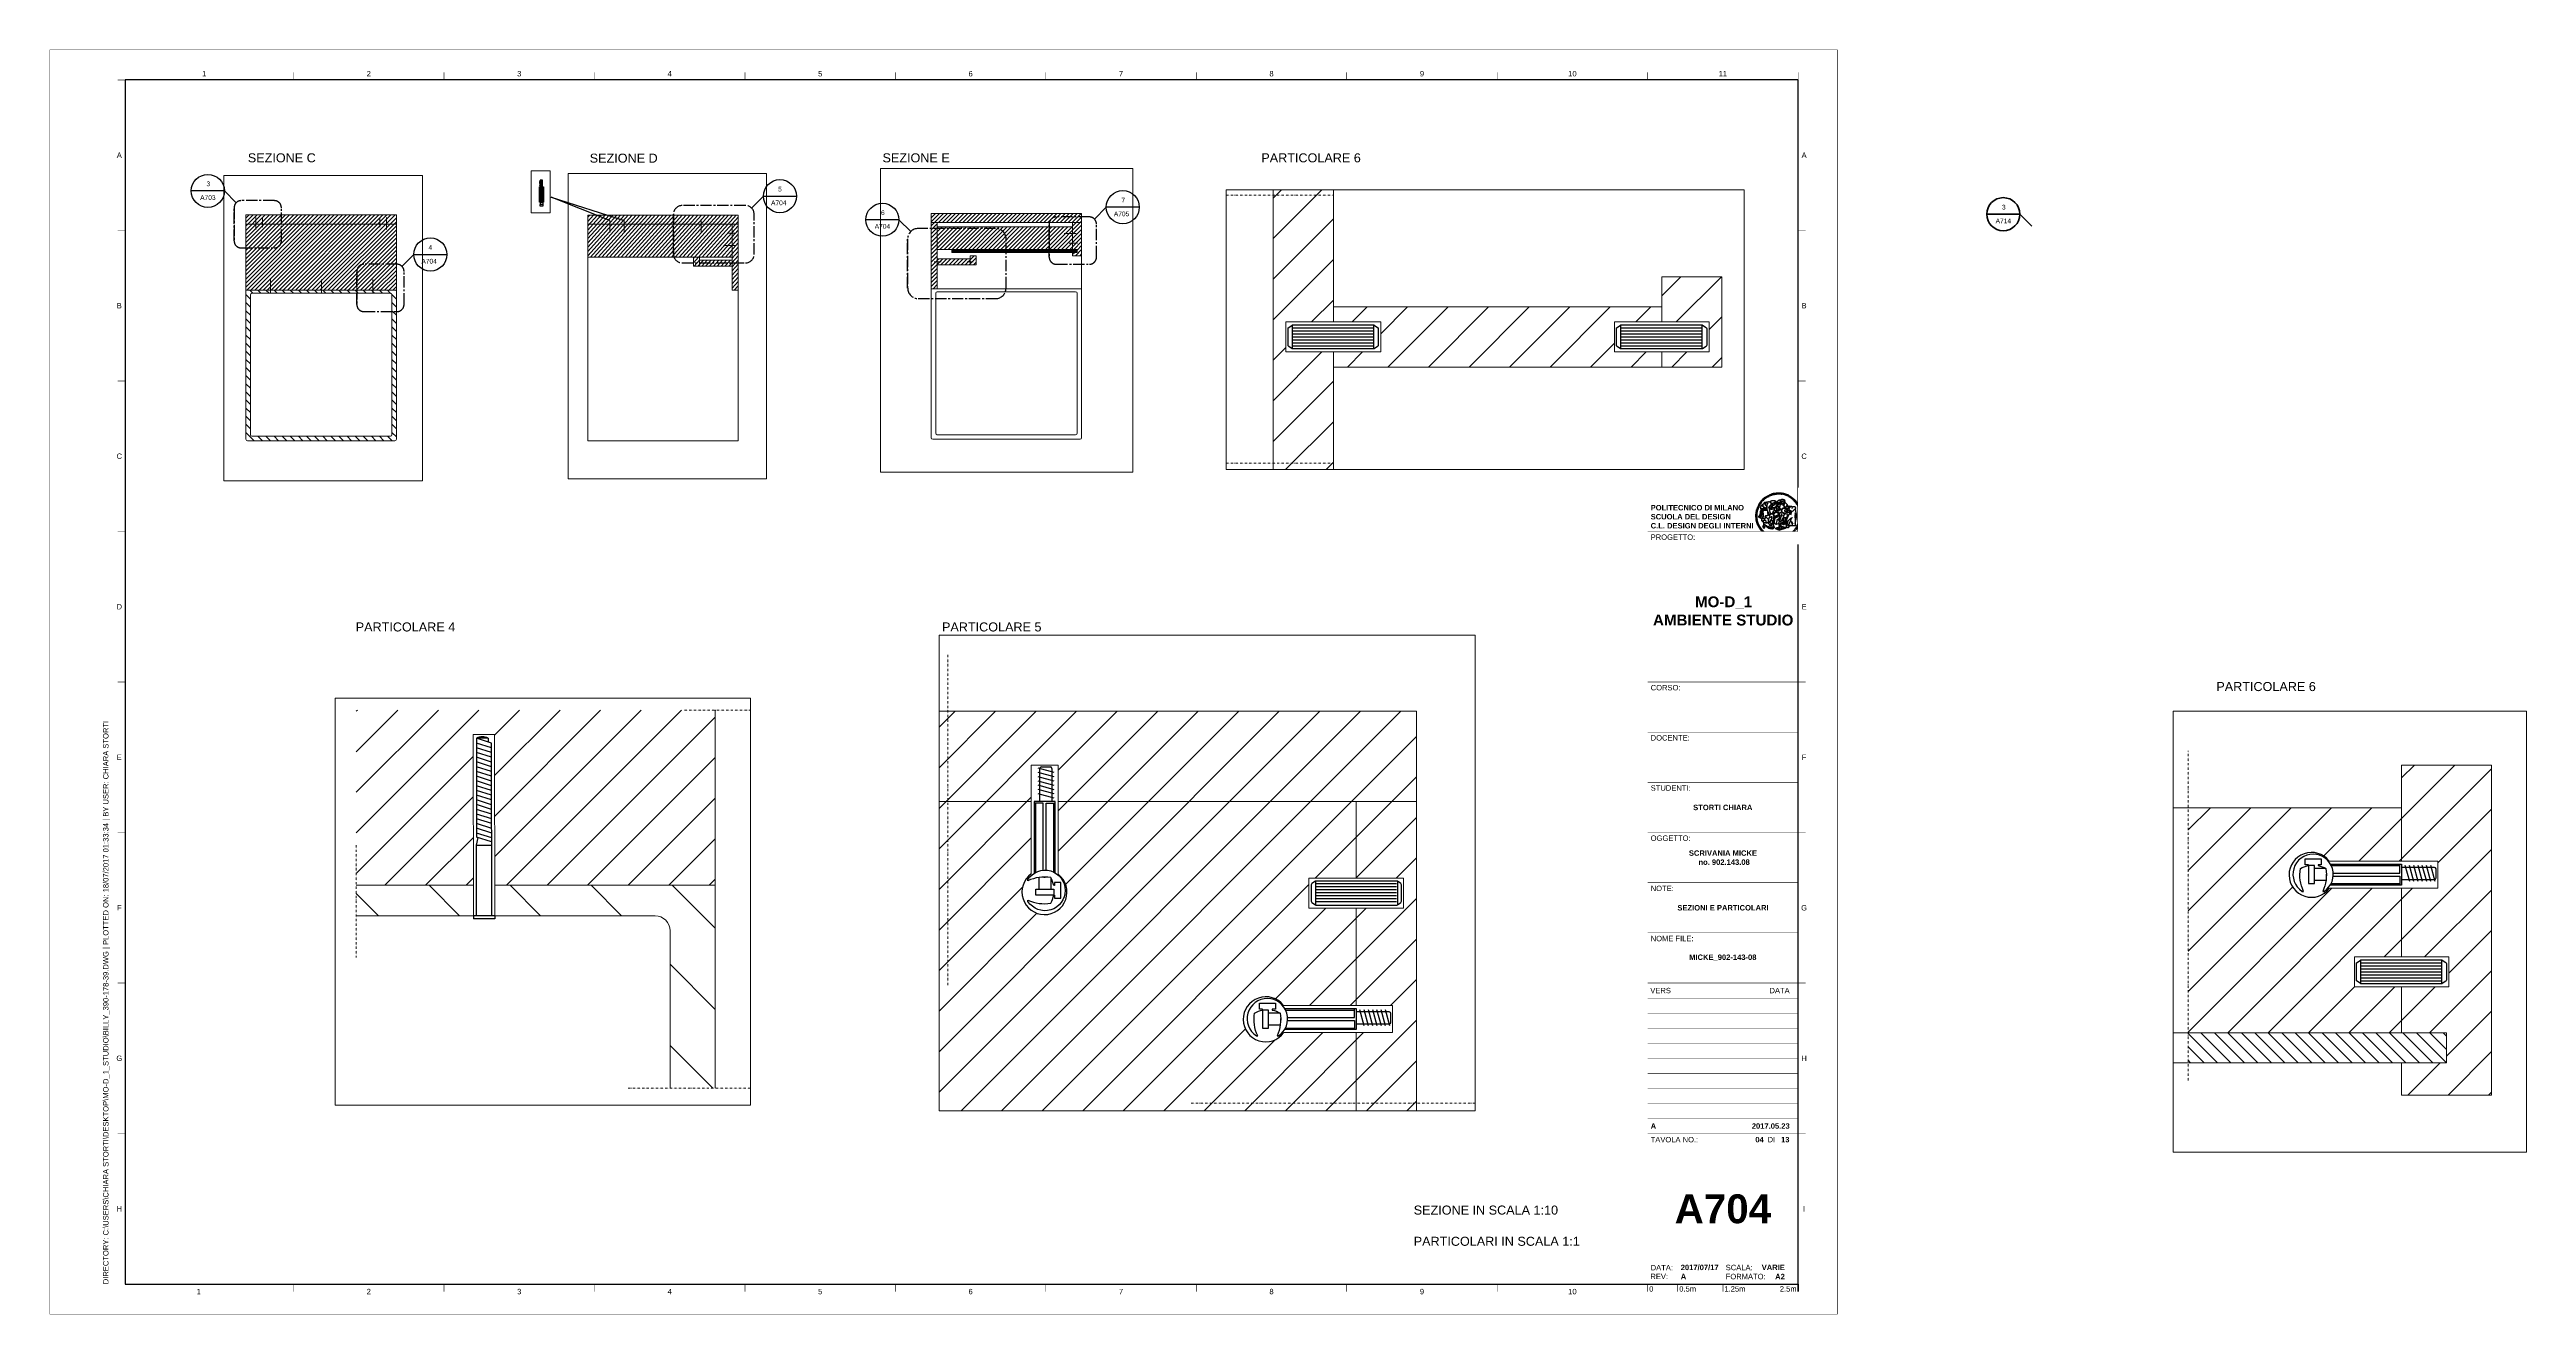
# Paper-space layout 'SCR 4' of a CAD drawing. Header units: millimetres. Extents: x 0 to 823, y 0 to 420.
# The model-space entities are those that its viewports show. They can reach past a viewport. Long polylines and large blocks are cut down to what shows.
import ezdxf
from ezdxf.enums import TextEntityAlignment as Align

# ---------------------------------------------------------------- set-up
doc = ezdxf.new("R2010")
doc.units = ezdxf.units.MM
doc.set_wipeout_variables(frame=1)
for name, pattern in [('CENTER2', [1.125, 0.75, -0.125, 0.125, -0.125]), ('CONTINUA', [0]), ('TRATTOPUNTO', [25.4, 12.7, -6.35, 0, -6.35])]:
    doc.linetypes.add(name, pattern=pattern)
for name, color, linetype, lineweight in [('A-FURN', 2, 'Continuous', 18), ('A-SECT A-MCUT', 4, 'Continuous', 35), ('linee', 250, 'Continuous', 15), ('LINEE DI SEZIONE', 4, 'Continuous', 15)]:
    doc.layers.add(name, color=color, linetype=linetype, lineweight=lineweight)
for name, color, linetype in [('DETTAGLI', 5, 'CONTINUA'), ('G-ANNO-LOGO', 3, 'Continuous'), ('G-ANNO-TEXT', 3, 'Continuous'), ('G-ANNO-TTLB', 3, 'Continuous'), ('PARTICOLARI', 5, 'Continuous'), ('SCRITTE', 5, 'Continuous')]:
    doc.layers.add(name, color=color, linetype=linetype)
doc.layers.add('G-ANNO-NPLT', color=210, linetype='Continuous', plot=False)
doc.styles.add('ARIAL', font='arial.ttf')
doc.styles.add('ARIAL-BOLD', font='')
doc.styles.add('E-ARIAL', font='arial.ttf')
doc.styles.get("Standard").update_dxf_attribs({"font": 'arial.ttf'})
doc.styles.get('ARIAL-BOLD').set_extended_font_data('Arial', bold=True)
pattern_1 = [(225, (100.26525, 0), (0.67351921, -0.67351921), [])]

# ---------------------------------------------------------------- blocks, each defined once
blk = doc.blocks.new('A1_GRID_LAYOUT')
at = {"layer": 'G-ANNO-NPLT', "const_width": 0.18}
for points in [[(594, 420), (0, 420)], [(0, 0), (0, 420)], [(594, 0), (594, 420)], [(594, 0), (0, 0)]]:
    blk.add_lwpolyline(points, dxfattribs=at)
at = {"layer": 'G-ANNO-TTLB'}
for p, q in [((25, 410), (25, 10)), ((581, 410), (25, 410)), ((581, 10), (581, 410)), ((25, 10), (581, 10))]:
    blk.add_line(p, q, dxfattribs=at)
at = {"layer": 'G-ANNO-TTLB', "const_width": 0.18, "flags": 128}
for points in [[(81, 412.5), (81, 410)], [(131, 412.5), (131, 410)], [(181, 412.5), (181, 410)], [(231, 412.5), (231, 410)], [(281, 412.5), (281, 410)], [(331, 412.5), (331, 410)], [(381, 412.5), (381, 410)], [(431, 412.5), (431, 410)], [(481, 412.5), (481, 410)], [(531, 412.5), (531, 410)], [(581, 412.5), (581, 410)], [(25, 410), (22.5, 410)], [(25, 360), (22.5, 360)], [(583.5, 360), (581, 360)], [(25, 310), (22.5, 310)], [(583.5, 310), (581, 310)], [(25, 260), (22.5, 260)], [(583.5, 260), (581, 260)], [(25, 210), (22.5, 210)], [(583.5, 210), (581, 210)], [(25, 160), (22.5, 160)], [(583.5, 160), (581, 160)], [(25, 110), (22.5, 110)], [(583.5, 110), (581, 110)], [(583.5, 110), (581, 110)], [(25, 60), (22.5, 60)], [(583.5, 60), (581, 60)], [(583.5, 60), (581, 60)], [(81, 10), (81, 7.5)], [(131, 10), (131, 7.5)], [(181, 10), (181, 7.5)], [(231, 10), (231, 7.5)], [(281, 10), (281, 7.5)], [(331, 10), (331, 7.5)], [(381, 10), (381, 7.5)], [(431, 10), (431, 7.5)], [(481, 10), (481, 7.5)], [(531, 10), (531, 7.5)], [(581, 10), (581, 7.5)]]:
    blk.add_lwpolyline(points, dxfattribs=at)
at = {"layer": 'G-ANNO-TEXT', "style": 'ARIAL'}
for s, p in [('1', (51.35, 412.07)), ('2', (106, 412.07)), ('3', (156, 412.07)), ('4', (206, 412.07)), ('5', (256, 412.07)), ('6', (306, 412.07)), ('7', (356, 412.07)), ('8', (406, 412.07)), ('9', (456, 412.07)), ('10', (506, 412.07)), ('11', (556, 412.07)), ('A', (23.09, 385)), ('A', (582.98, 385)), ('B', (23.09, 335)), ('B', (582.98, 335)), ('C', (23.09, 285)), ('C', (582.98, 285)), ('D', (23.09, 235)), ('E', (582.98, 235)), ('E', (23.09, 185)), ('F', (582.98, 185)), ('F', (23.09, 135)), ('G', (582.98, 135)), ('G', (23.09, 85)), ('H', (582.98, 85)), ('H', (23.09, 35)), ('I', (582.98, 35)), ('1', (49.49, 7.51)), ('2', (106, 7.51)), ('3', (156, 7.51)), ('4', (206, 7.51)), ('5', (256, 7.51)), ('6', (306, 7.51)), ('7', (356, 7.51)), ('8', (406, 7.51)), ('9', (456, 7.51)), ('10', (506, 7.51))]:
    blk.add_text(s, height=1.8, dxfattribs=at).set_placement(p, align=Align.MIDDLE_CENTER)
at = {"layer": 'G-ANNO-TEXT', "insert": (17.7, 9.95), "char_height": 1.8, "attachment_point": 1, "rotation": 90, "style": 'ARIAL'}
blk.add_mtext_dynamic_manual_height_columns('DIRECTORY: C:\\\\USERS\\\\CHIARA STORTI\\\\DESKTOP\\\\MO-D_1_STUDIO\\\\BILLY_390-178-39.DWG | PLOTTED ON: 18/07/2017 01:33:34 | BY USER: CHIARA STORTI', width=412.209, gutter_width=9, heights=[0], dxfattribs=at)
blk = doc.blocks.new('logoPolimi')
for p, q in [((-2.37, 0.12), (-2.16, 0.11)), ((-2.37, 0.01), (-2.16, 0.01)), ((-2.36, 0.23), (-2.15, 0.21)), ((-2.35, 0.34), (-2.14, 0.31)), ((-2.33, 0.45), (-2.12, 0.41)), ((-2.3, 0.55), (-2.1, 0.51)), ((-2.28, 0.66), (-2.07, 0.6)), ((-2.24, 0.77), (-2.04, 0.7)), ((-2.2, 0.87), (-2.01, 0.79)), ((-2.16, 0.97), (-1.97, 0.89)), ((-2.11, 1.07), (-1.93, 0.98)), ((-2.06, 1.17), (-1.88, 1.07)), ((-2.01, 1.26), (-1.83, 1.15)), ((-1.94, 1.36), (-1.77, 1.24)), ((-1.88, 1.45), (-1.71, 1.32)), ((-1.84, 0.03), (-1.82, 0.35)), ((-1.81, 1.53), (-1.65, 1.4)), ((-1.74, 1.61), (-1.58, 1.47)), ((-1.73, 0.59), (-1.73, 0.59)), ((-1.73, 0.59), (-1.73, 0.59)), ((-1.66, 1.69), (-1.51, 1.54)), ((-1.65, 0.57), (-1.65, 0.57)), ((-1.59, 1.12), (-1.59, 1.12)), ((-1.58, 1.77), (-1.44, 1.61)), ((-1.51, 0.55), (-1.51, 0.55)), ((-1.51, 0.55), (-1.51, 0.55)), ((-1.49, 1.84), (-1.36, 1.68)), ((-1.41, 1.91), (-1.28, 1.74)), ((-1.32, 1.97), (-1.2, 1.8)), ((-1.31, 0.79), (-1.21, 0.75)), ((-1.21, 0.75), (-1.31, 0.79)), ((-1.21, 0.75), (-1.31, 0.79)), ((-1.22, 2.03), (-1.11, 1.85)), ((-1.21, 0.75), (-1.21, 0.75)), ((-1.21, 0.75), (-1.21, 0.75)), ((-1.19, 0.76), (-1.19, 0.76)), ((-1.19, 0.76), (-1.19, 0.76)), ((-1.17, 0.99), (-1.18, 0.99)), ((-1.18, 0.99), (-1.17, 0.99)), ((-1.16, 0.57), (-1.16, 0.57)), ((-1.16, 0.57), (-1.16, 0.57)), ((-1.13, 2.09), (-1.03, 1.9)), ((-1.1, 0.01), (-0.99, 0.06)), ((-0.99, 0.06), (-1.1, 0.01)), ((-0.99, 0.06), (-1.1, 0.01)), ((-1.03, 2.14), (-0.94, 1.95)), ((-0.99, 0.06), (-0.99, 0.06)), ((-0.99, 0.06), (-0.99, 0.06)), ((-0.97, 0.79), (-0.98, 0.79)), ((-0.89, 0.84), (-0.97, 0.79)), ((-0.97, 0.79), (-0.89, 0.84)), ((-0.96, 1.41), (-0.96, 1.41)), ((-0.96, 1.41), (-0.96, 1.41)), ((-0.93, 2.18), (-0.84, 1.99)), ((-0.89, 0.84), (-0.82, 0.87)), ((-0.82, 0.87), (-0.89, 0.84)), ((-0.89, 0.84), (-0.82, 0.87)), ((-0.88, 0.83), (-0.89, 0.84)), ((-0.85, 1.39), (-0.85, 1.39)), ((-0.85, 1.39), (-0.85, 1.39)), ((-0.84, 0.14), (-0.84, 0.14)), ((-0.83, 2.22), (-0.75, 2.03)), ((-0.77, 1.08), (-0.78, 1.08)), ((-0.78, 1.08), (-0.77, 1.08)), ((-0.61, 1.12), (-0.77, 1.08)), ((-0.77, 1.08), (-0.61, 1.12)), ((-0.77, 1.08), (-0.61, 1.12)), ((-0.75, 1.3), (-0.76, 1.29)), ((-0.76, 1.29), (-0.75, 1.3)), ((-0.72, 2.26), (-0.66, 2.06)), ((-0.65, 0.99), (-0.7, 0.96)), ((-0.69, 0.18), (-0.68, 0.18)), ((-0.66, 0.93), (-0.66, 0.93)), ((-0.66, 0.93), (-0.64, 0.93)), ((-0.66, 0.93), (-0.66, 0.93)), ((-0.66, 0.93), (-0.66, 0.93)), ((-0.63, 1.01), (-0.63, 1.01)), ((-0.63, 1.01), (-0.62, 1.01)), ((-0.63, 0.66), (-0.63, 0.66)), ((-0.61, 2.29), (-0.56, 2.09)), ((-0.6, 1.12), (-0.61, 1.12)), ((-0.61, 1.12), (-0.6, 1.12)), ((-0.61, 1.12), (-0.6, 1.12)), ((-0.61, 0.86), (-0.57, 0.85)), ((-0.57, 0.85), (-0.61, 0.86)), ((-0.61, 0.86), (-0.57, 0.85)), ((-0.53, 1.08), (-0.6, 1.12)), ((-0.6, 1.12), (-0.6, 1.11)), ((-0.6, 1.12), (-0.53, 1.08)), ((-0.57, 0.8), (-0.59, 0.8)), ((-0.57, 0.85), (-0.53, 0.84)), ((-0.57, 0.85), (-0.57, 0.85)), ((-0.57, 0.85), (-0.57, 0.85)), ((-0.57, 0.85), (-0.53, 0.84)), ((-0.56, 0.29), (-0.49, 0.48)), ((-0.56, 0.14), (-0.56, 0.29)), ((-0.5, 0.11), (-0.56, 0.14)), ((-0.53, 0.84), (-0.51, 0.84)), ((-0.53, 0.84), (-0.51, 0.84)), ((-0.53, 0.84), (-0.53, 0.84)), ((-0.51, 2.32), (-0.46, 2.11)), ((-0.51, 0.11), (-0.51, 0.11)), ((-0.51, 0.11), (-0.51, 0.11)), ((-0.34, 0.33), (-0.5, 0.11)), ((-0.49, 0.48), (-0.41, 0.55)), ((-0.42, 0.8), (-0.47, 0.79)), ((-0.42, 0.8), (-0.47, 0.79)), ((-0.47, 0.79), (-0.45, 0.76)), ((-0.47, 0.79), (-0.45, 0.76)), ((-0.45, 1.14), (-0.42, 1.11)), ((-0.42, 1.26), (-0.36, 1.22)), ((-0.41, 0.55), (-0.34, 0.49)), ((-0.4, 2.34), (-0.36, 2.13)), ((-0.4, 1.37), (-0.38, 1.38)), ((-0.39, 1.37), (-0.4, 1.37)), ((-0.35, 1.33), (-0.4, 1.37)), ((-0.39, 1.24), (-0.4, 1.23)), ((-0.38, 1.14), (-0.38, 1.14)), ((-0.34, 0.49), (-0.09, 0.48)), ((-0.16, 0.32), (-0.34, 0.33)), ((-0.14, 0.32), (-0.31, 0.34)), ((-0.29, 2.35), (-0.26, 2.14)), ((-0.28, 1.3), (-0.29, 1.3)), ((-0.28, 1.3), (-0.28, 1.3)), ((-0.18, 2.36), (-0.16, 2.15)), ((-0.16, 1.24), (-0.16, 1.25)), ((-0.16, 1.25), (-0.16, 1.25)), ((-0.16, 0.49), (-0.14, 0.64)), ((-0.06, 0.27), (-0.16, 0.32)), ((-0.1, 0.88), (-0.09, 0.87)), ((-0.08, 1.37), (-0.08, 1.38)), ((-0.08, 1.23), (-0.05, 1.21)), ((-0.05, 1.21), (-0.08, 1.23)), ((-0.08, 1.23), (-0.05, 1.21)), ((-0.07, 2.37), (-0.06, 2.16)), ((-0.03, 0.26), (-0.06, 0.27)), ((-0.05, 1.21), (-0.04, 1.21)), ((-0.04, 1.21), (-0.05, 1.21)), ((-0.04, 1.21), (-0.04, 1.21)), ((-0.04, 1.21), (-0.04, 1.21)), ((-0.04, 0.48), (-0.03, 0.26)), ((0.03, 1.15), (0.03, 1.15)), ((0.03, 0.66), (0.03, 0.67)), ((0.04, 2.37), (0.04, 2.16)), ((0.07, 0.58), (0.07, 0.57)), ((0.1, 1.18), (0.1, 1.18)), ((0.1, 0.84), (0.1, 0.84)), ((0.13, 1.32), (0.17, 1.19)), ((0.15, 2.36), (0.14, 2.16)), ((0.14, 0.71), (0.34, 0.65)), ((0.31, 0.56), (0.17, 0.63)), ((0.26, 2.36), (0.24, 2.15)), ((0.27, 1.61), (0.27, 1.61)), ((0.27, 1.61), (0.27, 1.61)), ((0.27, 1.61), (0.27, 1.61)), ((0.29, 1.29), (0.29, 1.29)), ((0.29, 1.29), (0.29, 1.29)), ((0.29, 1.29), (0.29, 1.29)), ((0.29, 1.29), (0.29, 1.29)), ((0.33, 0.49), (0.34, 0.49)), ((0.33, 0.03), (0.35, 0.03)), ((0.33, 0.03), (0.35, 0.03)), ((0.37, 2.34), (0.34, 2.13)), ((0.34, 0.65), (0.34, 0.64)), ((0.35, 0.03), (0.57, 0.06)), ((0.35, 0.03), (0.57, 0.06)), ((0.35, 0.03), (0.35, 0.03)), ((0.35, 0.03), (0.35, 0.03)), ((0.38, 1.36), (0.37, 1.35)), ((0.38, 0.34), (0.37, 0.34)), ((0.38, 0.34), (0.38, 0.34)), ((0.43, 0.67), (0.39, 0.64)), ((0.48, 2.32), (0.44, 2.12)), ((0.49, 1.05), (0.51, 1.13)), ((0.51, 1.13), (0.49, 1.05)), ((0.49, 1.05), (0.51, 1.13)), ((0.51, 1.31), (0.5, 1.29)), ((0.51, 1.13), (0.52, 1.23)), ((0.52, 1.23), (0.51, 1.23)), ((0.51, 1.23), (0.52, 1.23)), ((0.52, 1.23), (0.51, 1.13)), ((0.51, 1.13), (0.52, 1.23)), ((0.52, 1.24), (0.6, 1.37)), ((0.52, 1.23), (0.6, 1.36)), ((0.6, 1.36), (0.52, 1.23)), ((0.52, 1.23), (0.52, 1.23)), ((0.52, 1.23), (0.52, 1.24)), ((0.52, 1.23), (0.52, 1.23)), ((0.55, 1.07), (0.53, 1.06)), ((0.53, 1.04), (0.53, 1.06)), ((0.53, 1.05), (0.53, 1.04)), ((0.59, 2.3), (0.54, 2.09)), ((0.54, 0.3), (0.63, 0.32)), ((0.54, -0.08), (0.61, 0.06)), ((0.61, 0.06), (0.54, -0.08)), ((0.54, -0.08), (0.61, 0.06)), ((0.56, 0.19), (0.59, 0.21)), ((0.57, 1.07), (0.57, 1.07)), ((0.57, 1.07), (0.57, 1.07)), ((0.57, 1.07), (0.57, 1.07)), ((0.57, 1.07), (0.57, 1.07)), ((0.57, 1.07), (0.57, 1.07)), ((0.57, 1.07), (0.57, 1.07)), ((0.57, 1.07), (0.57, 1.07)), ((0.58, 0.3), (0.59, 0.29)), ((0.59, 0.78), (0.59, 0.79)), ((0.59, 0.79), (0.59, 0.79)), ((0.59, 0.79), (0.59, 0.79)), ((0.59, 0.79), (0.59, 0.78)), ((0.61, 0.06), (0.6, 0.07)), ((0.6, 0.07), (0.61, 0.06)), ((0.61, 0.06), (0.61, 0.07)), ((0.62, 0.21), (0.65, 0.22)), ((0.69, 2.27), (0.63, 2.07)), ((0.64, 1.37), (0.65, 1.37)), ((0.69, 0.86), (0.68, 0.86)), ((0.68, 0.86), (0.69, 0.86)), ((0.68, 0.76), (0.68, 0.76)), ((0.8, 2.23), (0.73, 2.03)), ((0.76, 0.26), (0.76, 0.26)), ((0.9, 2.19), (0.82, 2)), ((0.82, 0.35), (0.84, 0.36)), ((0.82, 0.35), (0.82, 0.35)), ((0.84, 0.36), (0.84, 0.37)), ((0.85, 0.34), (1.05, 0.35)), ((1, 2.15), (0.91, 1.96)), ((0.93, 1.05), (0.93, 1.05)), ((0.93, 1.05), (0.93, 1.05)), ((0.93, 1.05), (0.93, 1.04)), ((0.93, 1.05), (0.93, 1.05)), ((0.97, 0.66), (0.96, 0.66)), ((1.01, 0.97), (0.98, 0.96)), ((1.1, 2.1), (1, 1.91)), ((1.2, 2.04), (1.09, 1.86)), ((1.17, 0.96), (1.17, 0.95)), ((1.17, 0.95), (1.17, 0.95)), ((1.29, 1.99), (1.18, 1.81)), ((1.38, 1.92), (1.26, 1.75)), ((1.34, 0.37), (1.26, 0.04)), ((1.27, 0.37), (1.27, 0.38)), ((1.28, 0.95), (1.28, 0.95)), ((1.47, 1.86), (1.34, 1.69)), ((1.37, 0.73), (1.46, 0.81)), ((1.41, 0.4), (1.41, 0.41)), ((1.56, 1.79), (1.42, 1.63)), ((1.64, 1.71), (1.49, 1.56)), ((1.49, 0.9), (1.57, 0.92)), ((1.72, 1.63), (1.56, 1.49)), ((1.67, 0.6), (1.57, 0.53)), ((1.79, 1.55), (1.63, 1.41)), ((1.86, 1.47), (1.7, 1.34)), ((1.93, 1.38), (1.76, 1.26)), ((1.99, 1.29), (1.81, 1.17)), ((2.05, 1.19), (1.87, 1.09)), ((2.1, 1.1), (1.92, 1)), ((2.15, 1), (1.96, 0.91)), ((2.19, 0.9), (2, 0.82)), ((2.23, 0.79), (2.04, 0.72)), ((2.27, 0.69), (2.07, 0.63)), ((2.3, 0.58), (2.09, 0.53)), ((2.32, 0.47), (2.12, 0.43)), ((2.34, 0.37), (2.13, 0.33)), ((2.36, 0.26), (2.15, 0.23)), ((2.37, 0.15), (2.16, 0.13)), ((2.37, 0.04), (2.16, 0.03)), ((-2.37, -0.1), (-2.16, -0.09)), ((-2.36, -0.21), (-2.15, -0.19)), ((-2.35, -0.32), (-2.14, -0.29)), ((-2.33, -0.43), (-2.12, -0.39)), ((-2.31, -0.54), (-2.1, -0.49)), ((-2.28, -0.65), (-2.08, -0.59)), ((-2.25, -0.75), (-2.05, -0.69)), ((-2.21, -0.86), (-2.02, -0.78)), ((-2.17, -0.96), (-1.98, -0.87)), ((-2.12, -1.06), (-1.93, -0.96)), ((-2.07, -1.16), (-1.89, -1.05)), ((-2.04, -0.15), (-1.97, -0.2)), ((-2.01, -1.25), (-1.84, -1.14)), ((-1.95, -1.34), (-1.78, -1.22)), ((-1.89, -1.43), (-1.72, -1.31)), ((-1.82, -1.52), (-1.66, -1.38)), ((-1.75, -1.6), (-1.59, -1.46)), ((-1.67, -1.68), (-1.52, -1.53)), ((-1.58, -0.12), (-1.6, -0.18)), ((-1.6, -0.18), (-1.58, -0.28)), ((-1.57, -0.54), (-1.59, -0.54)), ((-1.59, -0.54), (-1.59, -0.54)), ((-1.59, -1.76), (-1.45, -1.6)), ((-1.56, -0.32), (-1.56, -0.31)), ((-1.56, -0.31), (-1.56, -0.31)), ((-1.53, -0.65), (-1.53, -0.65)), ((-1.53, -0.65), (-1.53, -0.65)), ((-1.51, -1.83), (-1.37, -1.67)), ((-1.48, -0.86), (-1.48, -0.85)), ((-1.42, -0.37), (-1.42, -0.37)), ((-1.42, -1.9), (-1.29, -1.73)), ((-1.38, -0.46), (-1.38, -0.46)), ((-1.33, -1.96), (-1.21, -1.79)), ((-1.31, -0.24), (-1.31, -0.23)), ((-1.31, -0.23), (-1.31, -0.24)), ((-1.24, -2.02), (-1.13, -1.84)), ((-1.23, -0.19), (-1.23, -0.19)), ((-1.23, -0.19), (-1.23, -0.19)), ((-1.23, -0.19), (-1.23, -0.19)), ((-1.23, -0.19), (-1.23, -0.19)), ((-1.14, -2.08), (-1.04, -1.89)), ((-1.04, -2.13), (-0.95, -1.94)), ((-1.01, -0.39), (-1.02, -0.39)), ((-1.02, -0.39), (-1.01, -0.39)), ((-1.02, -0.7), (-1.02, -0.7)), ((-1.02, -0.7), (-1.02, -0.7)), ((-1.02, -0.7), (-1.02, -0.7)), ((-0.94, -2.18), (-0.86, -1.98)), ((-0.84, -2.22), (-0.77, -2.02)), ((-0.79, -0.51), (-0.83, -0.58)), ((-0.83, -0.58), (-0.79, -0.51)), ((-0.83, -0.58), (-0.79, -0.51)), ((-0.78, -1.05), (-0.83, -0.94)), ((-0.83, -0.94), (-0.78, -1.05)), ((-0.83, -0.94), (-0.83, -0.94)), ((-0.83, -0.94), (-0.78, -1.05)), ((-0.82, -1.23), (-0.82, -1.23)), ((-0.82, -1.23), (-0.77, -1.23)), ((-0.77, -1.23), (-0.82, -1.23)), ((-0.82, -1.23), (-0.82, -1.23)), ((-0.77, -1.23), (-0.82, -1.23)), ((-0.75, -0.96), (-0.8, -0.89)), ((-0.8, -0.89), (-0.79, -0.92)), ((-0.79, -0.92), (-0.8, -0.89)), ((-0.8, -0.89), (-0.75, -0.96)), ((-0.79, -0.92), (-0.8, -0.89)), ((-0.8, -0.89), (-0.8, -0.89)), ((-0.8, -0.89), (-0.75, -0.96)), ((-0.79, -0.92), (-0.78, -0.95)), ((-0.78, -0.95), (-0.79, -0.92)), ((-0.78, -0.95), (-0.79, -0.92)), ((-0.77, -0.49), (-0.78, -0.48)), ((-0.78, -0.48), (-0.77, -0.49)), ((-0.78, -0.95), (-0.76, -1)), ((-0.76, -1), (-0.78, -0.95)), ((-0.76, -1), (-0.78, -0.95)), ((-0.71, -0.89), (-0.75, -0.87)), ((-0.75, -0.87), (-0.71, -0.89)), ((-0.75, -0.87), (-0.71, -0.89)), ((-0.72, -1.01), (-0.75, -0.96)), ((-0.75, -0.96), (-0.72, -1.01)), ((-0.75, -0.96), (-0.72, -1.01)), ((-0.74, -2.25), (-0.67, -2.05)), ((-0.64, -0.93), (-0.71, -0.89)), ((-0.71, -0.89), (-0.64, -0.93)), ((-0.71, -0.89), (-0.64, -0.93)), ((-0.66, -0.53), (-0.66, -0.53)), ((-0.66, -0.53), (-0.66, -0.53)), ((-0.66, -0.53), (-0.66, -0.53)), ((-0.63, -2.29), (-0.57, -2.08)), ((-0.52, -2.31), (-0.48, -2.11)), ((-0.39, -0.81), (-0.51, -0.69)), ((-0.51, -1.04), (-0.5, -1.04)), ((-0.48, -0.42), (-0.48, -0.42)), ((-0.48, -0.42), (-0.48, -0.42)), ((-0.48, -0.42), (-0.48, -0.42)), ((-0.42, -2.33), (-0.38, -2.13)), ((-0.41, -0.51), (-0.41, -0.51)), ((-0.38, -0.05), (-0.39, -0.12)), ((-0.39, -0.12), (-0.37, -0.1)), ((-0.35, -0.14), (-0.37, -0.08)), ((-0.37, -0.09), (-0.37, -0.09)), ((-0.33, -0.12), (-0.35, -0.14)), ((-0.32, -0.14), (-0.35, -0.14)), ((-0.35, -0.18), (-0.34, -0.22)), ((-0.34, -0.08), (-0.29, -0.16)), ((-0.34, -0.22), (-0.34, -0.22)), ((-0.27, -0.17), (-0.32, -0.14)), ((-0.31, -2.35), (-0.28, -2.14)), ((-0.25, -0.91), (-0.26, -0.9)), ((-0.26, -1.29), (0.1, -1.2)), ((0.1, -1.2), (-0.26, -1.29)), ((0.08, -1.4), (-0.26, -1.29)), ((-0.26, -1.29), (0.08, -1.4)), ((-0.26, -1.38), (-0.26, -1.29)), ((-0.26, -1.29), (-0.26, -1.29)), ((-0.26, -1.29), (-0.26, -1.38)), ((-0.26, -1.29), (0.08, -1.4)), ((-0.26, -1.29), (-0.26, -1.29)), ((0.08, -1.49), (-0.26, -1.38)), ((-0.26, -1.38), (0.09, -1.49)), ((-0.2, -2.36), (-0.18, -2.15)), ((-0.14, -0.15), (-0.16, -0.13)), ((-0.11, -0.04), (-0.12, -0.05)), ((-0.09, -2.37), (-0.08, -2.16)), ((-0.04, -0.41), (-0.01, -0.44)), ((-0.01, -0.44), (-0.04, -0.41)), ((-0.04, -0.41), (-0.01, -0.44)), ((0.03, -2.37), (0.02, -2.16)), ((0.07, -0.84), (0.07, -0.84)), ((0.07, -0.84), (0.07, -0.84)), ((0.1, -1.2), (0.08, -1.32)), ((0.08, -1.32), (0.13, -1.2)), ((0.08, -1.4), (0.72, -1.22)), ((0.72, -1.22), (0.08, -1.4)), ((0.08, -1.4), (0.72, -1.22)), ((0.72, -1.31), (0.08, -1.49)), ((0.08, -1.44), (0.08, -1.4)), ((0.08, -1.4), (0.08, -1.44)), ((0.08, -1.4), (0.08, -1.49)), ((0.08, -1.49), (0.08, -1.44)), ((0.08, -1.44), (0.08, -1.44)), ((0.08, -1.44), (0.08, -1.45)), ((0.08, -1.45), (0.08, -1.46)), ((0.08, -1.46), (0.08, -1.49)), ((0.1, -1.01), (0.09, -0.86)), ((0.1, -1.01), (0.09, -0.86)), ((0.09, -1.49), (0.72, -1.31)), ((0.1, -1.2), (0.12, -1.04)), ((0.12, -1.04), (0.1, -1.2)), ((0.13, -1.2), (0.1, -1.2)), ((0.1, -1.2), (0.13, -1.2)), ((0.13, -1.2), (0.1, -1.2)), ((0.1, -1.2), (0.1, -1.2)), ((0.11, -0.44), (0.11, -0.44)), ((0.11, -0.44), (0.11, -0.44)), ((0.12, -0.21), (0.12, -0.21)), ((0.12, -0.21), (0.12, -0.21)), ((0.12, -0.21), (0.12, -0.21)), ((0.12, -0.21), (0.12, -0.21)), ((0.12, -0.21), (0.12, -0.21)), ((0.12, -0.21), (0.12, -0.21)), ((0.12, -0.21), (0.12, -0.21)), ((0.12, -0.21), (0.12, -0.21)), ((0.12, -0.21), (0.12, -0.21)), ((0.12, -0.21), (0.12, -0.21)), ((0.12, -0.21), (0.12, -0.21)), ((0.12, -0.21), (0.12, -0.21)), ((0.12, -0.21), (0.12, -0.21)), ((0.12, -0.56), (0.14, -0.53)), ((0.14, -0.53), (0.12, -0.56)), ((0.12, -0.56), (0.14, -0.53)), ((0.12, -1.04), (0.12, -1.04)), ((0.12, -1.04), (0.12, -1.04)), ((0.12, -1.04), (0.12, -1.04)), ((0.14, -2.37), (0.12, -2.16)), ((0.21, -0.99), (0.13, -1.2)), ((0.13, -1.2), (0.21, -0.99)), ((0.36, -1.14), (0.13, -1.2)), ((0.13, -1.2), (0.26, -1.17)), ((0.14, -0.53), (0.16, -0.49)), ((0.16, -0.49), (0.14, -0.53)), ((0.14, -0.53), (0.16, -0.49)), ((0.16, -0.49), (0.16, -0.49)), ((0.16, -0.49), (0.16, -0.49)), ((0.28, -1.19), (0.21, -0.99)), ((0.21, -0.99), (0.31, -1.27)), ((0.25, -2.36), (0.22, -2.15)), ((0.24, -0.17), (0.24, -0.16)), ((0.24, -0.16), (0.24, -0.17)), ((0.25, -0.84), (0.25, -0.88)), ((0.25, -0.88), (0.25, -0.84)), ((0.25, -0.88), (0.25, -0.84)), ((0.25, -0.88), (0.29, -1.17)), ((0.26, -0.88), (0.25, -0.88)), ((0.31, -1.27), (0.25, -0.88)), ((0.26, -1.17), (0.28, -1.16)), ((0.28, -1.16), (0.36, -1.14)), ((0.29, -1.17), (0.28, -1.19)), ((0.35, -2.34), (0.32, -2.14)), ((0.36, -1.14), (0.72, -1.22)), ((0.72, -1.22), (0.36, -1.14)), ((0.46, -2.32), (0.42, -2.12)), ((0.49, -0.31), (0.49, -0.31)), ((0.49, -0.31), (0.49, -0.31)), ((0.5, -0.27), (0.5, -0.27)), ((0.51, -0.27), (0.51, -0.27)), ((0.57, -2.3), (0.52, -2.1)), ((0.68, -2.27), (0.62, -2.07)), ((0.78, -2.24), (0.71, -2.04)), ((0.72, -0.81), (0.75, -0.89)), ((0.72, -1.22), (0.72, -1.31)), ((0.72, -1.31), (0.72, -1.22)), ((0.74, -0.23), (0.74, -0.23)), ((0.74, -0.23), (0.75, -0.24)), ((0.75, -0.23), (0.75, -0.23)), ((0.89, -2.2), (0.81, -2)), ((0.86, -0.25), (0.82, -0.34)), ((0.87, -0.22), (0.86, -0.23)), ((0.87, -0.22), (0.86, -0.25)), ((0.99, -2.15), (0.9, -1.96)), ((0.96, -0.58), (0.96, -0.57)), ((1.09, -2.11), (0.99, -1.92)), ((1.05, -1.05), (1.04, -1.05)), ((1.19, -2.05), (1.08, -1.87)), ((1.28, -2), (1.17, -1.82)), ((1.37, -1.93), (1.25, -1.76)), ((1.31, -0.27), (1.3, -0.26)), ((1.3, -0.26), (1.3, -0.26)), ((1.3, -0.26), (1.3, -0.26)), ((1.3, -0.26), (1.31, -0.27)), ((1.3, -0.26), (1.3, -0.26)), ((1.46, -1.87), (1.33, -1.7)), ((1.54, -1.8), (1.41, -1.64)), ((1.63, -1.72), (1.48, -1.57)), ((1.71, -1.65), (1.55, -1.5)), ((1.78, -1.57), (1.62, -1.43)), ((1.85, -1.48), (1.69, -1.35)), ((1.92, -1.39), (1.75, -1.27)), ((1.98, -1.3), (1.81, -1.19)), ((2.04, -1.21), (1.86, -1.1)), ((2.09, -1.11), (1.91, -1.01)), ((2.14, -1.01), (1.95, -0.92)), ((2.19, -0.91), (1.99, -0.83)), ((2.23, -0.81), (2.03, -0.74)), ((2.26, -0.7), (2.06, -0.64)), ((2.29, -0.6), (2.09, -0.55)), ((2.32, -0.49), (2.11, -0.45)), ((2.34, -0.38), (2.13, -0.35)), ((2.35, -0.27), (2.15, -0.25)), ((2.37, -0.08), (2.16, -0.07)), ((2.36, -0.16), (2.16, -0.15))]:
    blk.add_line(p, q)
for points in [[(-1.9, 0.12), (-1.94, 0.02), (-2.05, -0.09), (-2.05, -0.09)], [(-1.86, 0.38), (-1.86, 0.38), (-1.87, 0.19), (-1.9, 0.12)], [(-1.76, 0.6), (-1.76, 0.6), (-1.84, 0.57), (-1.86, 0.38)], [(-1.86, -0.04), (-1.84, 0.02), (-1.84, 0.03), (-1.84, 0.03)], [(-1.82, 0.78), (-1.83, 0.8), (-1.85, 0.86), (-1.83, 0.88)], [(-1.82, 0.78), (-1.83, 0.8), (-1.85, 0.86), (-1.83, 0.88)], [(-1.83, 0.88), (-1.81, 0.9), (-1.76, 0.96), (-1.76, 0.96)], [(-1.83, 0.88), (-1.81, 0.9), (-1.76, 0.96), (-1.76, 0.96)], [(-1.76, 0.6), (-1.83, 0.7), (-1.78, 0.74), (-1.78, 0.74)], [(-1.78, 0.74), (-1.79, 0.74), (-1.83, 0.7), (-1.76, 0.6)], [(-1.78, 0.74), (-1.8, 0.76), (-1.81, 0.78), (-1.82, 0.78)], [(-1.78, 0.74), (-1.8, 0.76), (-1.81, 0.78), (-1.82, 0.78)], [(-1.82, 0.35), (-1.81, 0.5), (-1.73, 0.59), (-1.73, 0.59)], [(-1.82, -0.19), (-1.73, -0.07), (-1.75, 0.14), (-1.75, 0.3)], [(-1.75, 0.33), (-1.75, 0.17), (-1.73, -0.05), (-1.8, -0.17)], [(-1.78, 0.74), (-1.75, 0.72), (-1.72, 0.69), (-1.68, 0.7)], [(-1.68, 0.7), (-1.72, 0.69), (-1.75, 0.72), (-1.78, 0.74)], [(-1.68, 0.7), (-1.72, 0.69), (-1.75, 0.72), (-1.78, 0.74)], [(-1.78, 0.74), (-1.78, 0.74), (-1.78, 0.74), (-1.78, 0.74)], [(-1.76, 0.96), (-1.68, 1.1), (-1.59, 1.12), (-1.59, 1.12)], [(-1.76, 0.96), (-1.68, 1.1), (-1.6, 1.12), (-1.6, 1.12)], [(-1.73, 0.59), (-1.74, 0.59), (-1.75, 0.6), (-1.76, 0.6)], [(-1.73, 0.59), (-1.74, 0.59), (-1.75, 0.6), (-1.76, 0.6)], [(-1.75, 0.3), (-1.76, 0.47), (-1.65, 0.57), (-1.65, 0.57)], [(-1.65, 0.57), (-1.65, 0.57), (-1.76, 0.5), (-1.75, 0.33)], [(-1.65, 0.57), (-1.68, 0.58), (-1.7, 0.58), (-1.73, 0.59)], [(-1.65, 0.57), (-1.68, 0.58), (-1.7, 0.58), (-1.73, 0.59)], [(-1.5, 0.71), (-1.53, 0.74), (-1.61, 0.71), (-1.68, 0.7)], [(-1.68, 0.7), (-1.61, 0.71), (-1.53, 0.73), (-1.5, 0.71)], [(-1.5, 0.71), (-1.53, 0.73), (-1.61, 0.71), (-1.68, 0.7)], [(-1.51, 0.55), (-1.56, 0.56), (-1.61, 0.56), (-1.65, 0.57)], [(-1.65, 0.57), (-1.61, 0.56), (-1.56, 0.56), (-1.51, 0.55)], [(-1.51, 0.55), (-1.56, 0.56), (-1.61, 0.56), (-1.65, 0.57)], [(-1.59, 1.12), (-1.6, 1.06), (-1.61, 0.99), (-1.61, 0.97)], [(-1.61, 0.97), (-1.61, 0.99), (-1.6, 1.06), (-1.59, 1.12)], [(-1.61, 0.97), (-1.61, 0.99), (-1.6, 1.06), (-1.59, 1.12)], [(-1.61, 0.97), (-1.61, 0.95), (-1.56, 0.88), (-1.54, 0.87)], [(-1.54, 0.87), (-1.56, 0.88), (-1.61, 0.95), (-1.61, 0.97)], [(-1.54, 0.87), (-1.56, 0.88), (-1.61, 0.96), (-1.61, 0.97)], [(-1.59, 1.12), (-1.59, 1.13), (-1.59, 1.15), (-1.58, 1.16)], [(-1.59, 1.12), (-1.59, 1.13), (-1.59, 1.15), (-1.58, 1.16)], [(-1.58, 1.16), (-1.57, 1.21), (-1.52, 1.23), (-1.49, 1.25)], [(-1.58, 1.16), (-1.57, 1.21), (-1.52, 1.23), (-1.49, 1.25)], [(-1.58, 0.36), (-1.58, 0.48), (-1.51, 0.55), (-1.51, 0.55)], [(-1.51, 0.55), (-1.51, 0.55), (-1.58, 0.48), (-1.58, 0.36)], [(-1.51, 0.55), (-1.51, 0.55), (-1.58, 0.48), (-1.58, 0.36)], [(-1.55, 0.04), (-1.55, 0.08), (-1.58, 0.25), (-1.58, 0.36)], [(-1.58, 0.36), (-1.58, 0.25), (-1.55, 0.08), (-1.55, 0.04)], [(-1.58, 0.36), (-1.58, 0.25), (-1.55, 0.08), (-1.55, 0.04)], [(-1.58, -0.12), (-1.57, -0.06), (-1.55, 0.02), (-1.55, 0.04)], [(-1.55, 0.04), (-1.55, 0.02), (-1.57, -0.06), (-1.58, -0.12)], [(-1.55, 0.04), (-1.55, 0.02), (-1.56, -0.04), (-1.57, -0.1)], [(-1.54, 0.87), (-1.52, 0.85), (-1.47, 0.83), (-1.44, 0.83)], [(-1.44, 0.83), (-1.47, 0.83), (-1.52, 0.85), (-1.54, 0.87)], [(-1.45, 0.83), (-1.47, 0.83), (-1.52, 0.85), (-1.54, 0.87)], [(-1.51, 0.55), (-1.33, 0.54), (-1.16, 0.57), (-1.16, 0.57)], [(-1.16, 0.57), (-1.16, 0.57), (-1.33, 0.54), (-1.51, 0.55)], [(-1.16, 0.57), (-1.16, 0.57), (-1.33, 0.54), (-1.51, 0.55)], [(-1.5, 0.71), (-1.46, 0.68), (-1.4, 0.62), (-1.33, 0.66)], [(-1.33, 0.66), (-1.4, 0.62), (-1.46, 0.68), (-1.5, 0.71)], [(-1.33, 0.66), (-1.4, 0.62), (-1.46, 0.68), (-1.5, 0.71)], [(-1.49, 1.25), (-1.46, 1.26), (-1.42, 1.33), (-1.39, 1.36)], [(-1.49, 1.25), (-1.46, 1.27), (-1.43, 1.34), (-1.39, 1.36)], [(-1.31, 0.79), (-1.33, 0.79), (-1.42, 0.83), (-1.45, 0.83)], [(-1.44, 0.83), (-1.42, 0.83), (-1.33, 0.79), (-1.31, 0.79)], [(-1.31, 0.79), (-1.33, 0.79), (-1.42, 0.83), (-1.44, 0.83)], [(-1.35, 1.1), (-1.4, 1.17), (-1.36, 1.23), (-1.29, 1.31)], [(-1.29, 1.31), (-1.36, 1.23), (-1.4, 1.17), (-1.35, 1.1)], [(-1.35, 1.1), (-1.4, 1.17), (-1.36, 1.23), (-1.29, 1.31)], [(-1.39, 1.36), (-1.35, 1.38), (-1.26, 1.4), (-1.19, 1.41)], [(-1.39, 1.36), (-1.35, 1.38), (-1.26, 1.4), (-1.19, 1.41)], [(-1.18, 0.99), (-1.24, 0.97), (-1.3, 1.03), (-1.35, 1.1)], [(-1.35, 1.1), (-1.3, 1.03), (-1.24, 0.97), (-1.18, 0.99)], [(-1.18, 1), (-1.24, 0.97), (-1.3, 1.03), (-1.35, 1.1)], [(-1.33, 0.66), (-1.28, 0.7), (-1.23, 0.73), (-1.21, 0.75)], [(-1.21, 0.75), (-1.23, 0.73), (-1.28, 0.7), (-1.33, 0.66)], [(-1.21, 0.75), (-1.23, 0.73), (-1.28, 0.7), (-1.33, 0.66)], [(-1.29, 1.31), (-1.22, 1.39), (-1.01, 1.41), (-0.96, 1.41)], [(-0.96, 1.41), (-1.01, 1.41), (-1.22, 1.39), (-1.29, 1.31)], [(-1.29, 1.31), (-1.22, 1.39), (-1.01, 1.41), (-0.96, 1.41)], [(-1.24, -0.02), (-1.21, -0.01), (-1.1, 0.01), (-1.1, 0.01)], [(-1.1, 0.01), (-1.1, 0.01), (-1.21, -0.01), (-1.24, -0.02)], [(-1.1, 0.01), (-1.1, 0.01), (-1.21, -0.01), (-1.24, -0.02)], [(-1.21, 0.75), (-1.2, 0.75), (-1.19, 0.76), (-1.19, 0.76)], [(-1.19, 0.76), (-1.19, 0.76), (-1.2, 0.75), (-1.21, 0.75)], [(-1.19, 0.76), (-1.19, 0.76), (-1.2, 0.76), (-1.21, 0.75)], [(-1.19, 1.41), (-1.11, 1.43), (-0.97, 1.41), (-0.97, 1.41)], [(-1.19, 1.41), (-1.12, 1.43), (-0.98, 1.41), (-0.98, 1.41)], [(-1.19, 0.76), (-1.19, 0.77), (-1.18, 0.78), (-1.18, 0.79)], [(-1.18, 0.79), (-1.18, 0.78), (-1.19, 0.77), (-1.19, 0.76)], [(-1.19, 0.76), (-1.19, 0.77), (-1.19, 0.78), (-1.18, 0.79)], [(-1.18, 0.68), (-1.18, 0.68), (-1.19, 0.71), (-1.19, 0.76)], [(-1.19, 0.76), (-1.19, 0.71), (-1.18, 0.68), (-1.18, 0.68)], [(-1.18, 0.68), (-1.18, 0.68), (-1.19, 0.71), (-1.19, 0.76)], [(-1.18, 0.97), (-1.18, 0.97), (-1.18, 0.98), (-1.17, 0.99)], [(-1.17, 0.99), (-1.18, 0.98), (-1.18, 0.97), (-1.18, 0.97)], [(-1.18, 0.97), (-1.18, 0.97), (-1.18, 0.98), (-1.17, 0.99)], [(-1.18, 0.79), (-1.17, 0.86), (-1.18, 0.95), (-1.18, 0.97)], [(-1.18, 0.97), (-1.18, 0.95), (-1.17, 0.86), (-1.18, 0.79)], [(-1.18, 0.79), (-1.17, 0.86), (-1.18, 0.95), (-1.18, 0.97)], [(-1.16, 0.57), (-1.17, 0.6), (-1.18, 0.64), (-1.18, 0.68)], [(-1.18, 0.68), (-1.18, 0.64), (-1.17, 0.6), (-1.16, 0.57)], [(-1.16, 0.57), (-1.17, 0.6), (-1.18, 0.64), (-1.18, 0.68)], [(-1.17, 0.99), (-1.17, 1.03), (-1.16, 1.09), (-1.14, 1.13)], [(-1.09, 0.42), (-1.1, 0.44), (-1.14, 0.48), (-1.16, 0.57)], [(-1.16, 0.57), (-1.14, 0.48), (-1.1, 0.44), (-1.09, 0.42)], [(-1.09, 0.42), (-1.1, 0.44), (-1.14, 0.48), (-1.16, 0.57)], [(-1.14, 1.13), (-1.12, 1.18), (-1.05, 1.31), (-1.05, 1.31)], [(-1.12, 0.46), (-1.12, 0.46), (-1.13, 0.38), (-1.11, 0.26)], [(-1.11, 0.26), (-1.08, 0.14), (-1.05, 0.03), (-1.05, 0.03)], [(-1.02, 0.32), (-1.02, 0.32), (-1.08, 0.4), (-1.09, 0.42)], [(-1.09, 0.42), (-1.08, 0.4), (-1.02, 0.32), (-1.02, 0.32)], [(-1.02, 0.32), (-1.02, 0.32), (-1.08, 0.4), (-1.09, 0.42)], [(-0.98, 0.2), (-0.98, 0.21), (-1.02, 0.32), (-1.02, 0.32)], [(-1.02, 0.32), (-1.02, 0.32), (-0.98, 0.21), (-0.98, 0.2)], [(-0.98, 0.2), (-0.98, 0.21), (-1.02, 0.32), (-1.02, 0.32)], [(-1.01, 0.12), (-1, 0.16), (-0.98, 0.19), (-0.98, 0.2)], [(-0.98, 0.2), (-0.98, 0.19), (-1, 0.16), (-1.01, 0.12)], [(-1.01, 0.12), (-1, 0.16), (-0.98, 0.19), (-0.98, 0.2)], [(-0.99, 0.06), (-1, 0.07), (-1.01, 0.1), (-1.01, 0.12)], [(-1.01, 0.12), (-1.01, 0.1), (-1, 0.07), (-0.99, 0.06)], [(-0.99, 0.06), (-1, 0.07), (-1.01, 0.1), (-1.01, 0.12)], [(-0.99, 0.06), (-0.99, 0.06), (-0.99, 0.06), (-0.98, 0.05)], [(-0.98, 0.05), (-0.99, 0.06), (-0.99, 0.06), (-0.99, 0.06)], [(-0.99, 0.05), (-0.99, 0.06), (-0.99, 0.06), (-0.99, 0.06)], [(-0.95, 0.02), (-0.96, 0.03), (-0.97, 0.04), (-0.99, 0.05)], [(-0.98, 1.41), (-0.98, 1.41), (-0.97, 1.41), (-0.96, 1.41)], [(-0.98, 0.81), (-0.94, 0.85), (-0.92, 0.93), (-0.91, 0.97)], [(-0.91, 0.97), (-0.92, 0.93), (-0.94, 0.85), (-0.98, 0.81)], [(-0.91, 0.97), (-0.92, 0.93), (-0.94, 0.85), (-0.98, 0.81)], [(-0.98, 0.79), (-0.98, 0.81), (-0.98, 0.81), (-0.98, 0.81)], [(-0.98, 0.81), (-0.98, 0.81), (-0.98, 0.81), (-0.98, 0.79)], [(-0.98, 0.81), (-0.98, 0.81), (-0.98, 0.81), (-0.98, 0.79)], [(-0.98, 0.79), (-0.98, 0.79), (-0.98, 0.78), (-0.97, 0.77)], [(-0.98, 0.79), (-0.98, 0.79), (-0.98, 0.78), (-0.97, 0.77)], [(-0.98, 0.05), (-0.97, 0.04), (-0.96, 0.03), (-0.95, 0.02)], [(-0.95, 0.02), (-0.96, 0.03), (-0.97, 0.04), (-0.98, 0.05)], [(-0.97, 1.41), (-0.97, 1.41), (-0.97, 1.41), (-0.96, 1.41)], [(-0.97, 0.77), (-0.96, 0.74), (-0.91, 0.64), (-0.91, 0.57)], [(-0.97, 0.77), (-0.96, 0.74), (-0.91, 0.64), (-0.91, 0.57)], [(-0.96, 1.41), (-0.94, 1.41), (-0.9, 1.41), (-0.85, 1.39)], [(-0.96, 1.41), (-0.94, 1.41), (-0.9, 1.41), (-0.85, 1.39)], [(-0.95, 0.02), (-0.94, 0.01), (-0.92, 0.01), (-0.9, 0.01)], [(-0.9, 0.01), (-0.92, 0.01), (-0.94, 0.01), (-0.95, 0.02)], [(-0.91, 0.01), (-0.92, 0.01), (-0.94, 0.01), (-0.95, 0.02)], [(-0.91, 0.97), (-0.89, 1), (-0.87, 1.01), (-0.84, 1.02)], [(-0.84, 1.02), (-0.87, 1.01), (-0.89, 1), (-0.91, 0.97)], [(-0.84, 1.02), (-0.87, 1.01), (-0.89, 1.01), (-0.91, 0.97)], [(-0.91, 0.57), (-0.91, 0.5), (-0.9, 0.43), (-0.88, 0.37)], [(-0.91, 0.57), (-0.91, 0.5), (-0.9, 0.43), (-0.88, 0.37)], [(-0.87, 0.03), (-0.87, 0.03), (-0.89, 0.01), (-0.91, 0.01)], [(-0.9, 0.01), (-0.89, 0.01), (-0.87, 0.03), (-0.87, 0.03)], [(-0.87, 0.03), (-0.87, 0.03), (-0.89, 0.01), (-0.9, 0.01)], [(-0.88, 0.84), (-0.88, 0.84), (-0.89, 0.79), (-0.88, 0.77)], [(-0.88, 0.77), (-0.89, 0.79), (-0.88, 0.83), (-0.88, 0.83)], [(-0.74, 0.66), (-0.85, 0.67), (-0.88, 0.77), (-0.88, 0.77)], [(-0.88, 0.77), (-0.88, 0.77), (-0.85, 0.67), (-0.74, 0.66)], [(-0.88, 0.37), (-0.86, 0.32), (-0.83, 0.25), (-0.82, 0.25)], [(-0.88, 0.37), (-0.86, 0.32), (-0.83, 0.25), (-0.82, 0.25)], [(-0.87, 0.03), (-0.86, 0.03), (-0.86, 0.05), (-0.86, 0.06)], [(-0.86, 0.06), (-0.86, 0.05), (-0.86, 0.03), (-0.87, 0.03)], [(-0.86, 0.06), (-0.86, 0.05), (-0.86, 0.03), (-0.87, 0.03)], [(-0.85, 1.39), (-0.86, 1.42), (-0.8, 1.45), (-0.8, 1.46)], [(-0.85, 1.39), (-0.86, 1.42), (-0.83, 1.44), (-0.82, 1.45)], [(-0.86, 0.06), (-0.86, 0.07), (-0.86, 0.1), (-0.85, 0.11)], [(-0.85, 0.11), (-0.86, 0.1), (-0.86, 0.07), (-0.86, 0.06)], [(-0.85, 0.11), (-0.86, 0.1), (-0.86, 0.07), (-0.86, 0.06)], [(-0.81, 1.36), (-0.83, 1.37), (-0.84, 1.38), (-0.85, 1.39)], [(-0.85, 1.39), (-0.84, 1.38), (-0.83, 1.37), (-0.81, 1.36)], [(-0.85, 1.39), (-0.84, 1.38), (-0.83, 1.37), (-0.81, 1.36)], [(-0.85, 0.11), (-0.85, 0.12), (-0.84, 0.14), (-0.84, 0.14)], [(-0.84, 0.14), (-0.84, 0.14), (-0.85, 0.12), (-0.85, 0.11)], [(-0.84, 0.14), (-0.84, 0.14), (-0.85, 0.12), (-0.85, 0.11)], [(-0.84, 1.02), (-0.83, 1.03), (-0.81, 1.05), (-0.78, 1.08)], [(-0.78, 1.08), (-0.81, 1.05), (-0.83, 1.03), (-0.84, 1.02)], [(-0.78, 1.08), (-0.81, 1.05), (-0.83, 1.03), (-0.84, 1.02)], [(-0.84, 0.14), (-0.83, 0.15), (-0.81, 0.16), (-0.81, 0.16)], [(-0.81, 0.16), (-0.81, 0.16), (-0.83, 0.15), (-0.84, 0.14)], [(-0.81, 0.16), (-0.81, 0.16), (-0.84, 0.15), (-0.84, 0.14)], [(-0.84, 0.15), (-0.84, 0.15), (-0.84, 0.15), (-0.84, 0.14)], [(-0.84, 0.14), (-0.84, 0.14), (-0.84, 0.14), (-0.84, 0.14)], [(-0.84, 0.14), (-0.84, 0.14), (-0.84, 0.14), (-0.84, 0.14)], [(-0.84, 0.14), (-0.84, 0.14), (-0.84, 0.14), (-0.84, 0.14)], [(-0.82, 1.45), (-0.82, 1.45), (-0.8, 1.45), (-0.8, 1.45)], [(-0.82, 0.87), (-0.82, 0.87), (-0.72, 0.91), (-0.66, 0.93)], [(-0.66, 0.93), (-0.72, 0.91), (-0.82, 0.87), (-0.82, 0.87)], [(-0.82, 0.87), (-0.82, 0.87), (-0.72, 0.91), (-0.66, 0.93)], [(-0.82, 0.25), (-0.8, 0.25), (-0.77, 0.24), (-0.77, 0.23)], [(-0.82, 0.25), (-0.8, 0.25), (-0.78, 0.24), (-0.77, 0.23)], [(-0.76, 1.29), (-0.77, 1.32), (-0.79, 1.34), (-0.81, 1.36)], [(-0.81, 1.36), (-0.79, 1.34), (-0.77, 1.32), (-0.76, 1.29)], [(-0.81, 1.36), (-0.79, 1.34), (-0.77, 1.32), (-0.76, 1.3)], [(-0.81, 0.16), (-0.8, 0.17), (-0.8, 0.17), (-0.79, 0.18)], [(-0.79, 0.18), (-0.8, 0.17), (-0.8, 0.17), (-0.81, 0.16)], [(-0.79, 0.18), (-0.8, 0.17), (-0.8, 0.17), (-0.81, 0.16)], [(-0.8, 1.46), (-0.8, 1.49), (-0.69, 1.51), (-0.69, 1.51)], [(-0.8, 1.46), (-0.8, 1.49), (-0.75, 1.49), (-0.75, 1.49)], [(-0.8, 1.45), (-0.8, 1.45), (-0.8, 1.46), (-0.8, 1.46)], [(-0.79, 0.18), (-0.78, 0.18), (-0.77, 0.16), (-0.77, 0.16)], [(-0.77, 0.16), (-0.77, 0.16), (-0.78, 0.18), (-0.79, 0.18)], [(-0.77, 0.16), (-0.77, 0.16), (-0.78, 0.18), (-0.79, 0.18)], [(-0.78, 1.08), (-0.77, 1.1), (-0.76, 1.13), (-0.75, 1.16)], [(-0.75, 1.16), (-0.76, 1.13), (-0.77, 1.1), (-0.78, 1.08)], [(-0.75, 1.16), (-0.76, 1.13), (-0.77, 1.1), (-0.78, 1.08)], [(-0.77, 0.23), (-0.76, 0.22), (-0.72, 0.2), (-0.71, 0.2)], [(-0.77, 0.23), (-0.76, 0.22), (-0.72, 0.2), (-0.71, 0.2)], [(-0.77, 0.16), (-0.77, 0.16), (-0.74, 0.16), (-0.7, 0.17)], [(-0.7, 0.17), (-0.74, 0.16), (-0.77, 0.16), (-0.77, 0.16)], [(-0.7, 0.17), (-0.74, 0.16), (-0.77, 0.16), (-0.77, 0.16)], [(-0.76, 1.3), (-0.74, 1.25), (-0.73, 1.2), (-0.75, 1.16)], [(-0.75, 1.16), (-0.73, 1.2), (-0.74, 1.25), (-0.76, 1.29)], [(-0.76, 1.29), (-0.74, 1.25), (-0.73, 1.2), (-0.75, 1.16)], [(-0.75, 1.49), (-0.75, 1.52), (-0.69, 1.51), (-0.69, 1.51)], [(-0.7, 1.26), (-0.7, 1.28), (-0.73, 1.28), (-0.75, 1.3)], [(-0.75, 1.3), (-0.73, 1.28), (-0.7, 1.28), (-0.7, 1.26)], [(-0.71, 1.24), (-0.72, 1.25), (-0.73, 1.27), (-0.75, 1.28)], [(-0.63, 0.66), (-0.63, 0.66), (-0.73, 0.66), (-0.74, 0.66)], [(-0.74, 0.66), (-0.73, 0.66), (-0.63, 0.66), (-0.63, 0.66)], [(-0.65, 1.23), (-0.67, 1.24), (-0.71, 1.23), (-0.71, 1.24)], [(-0.71, 0.2), (-0.7, 0.2), (-0.69, 0.19), (-0.69, 0.18)], [(-0.71, 0.2), (-0.7, 0.2), (-0.69, 0.19), (-0.69, 0.18)], [(-0.65, 1.23), (-0.67, 1.24), (-0.7, 1.25), (-0.7, 1.26)], [(-0.7, 1.26), (-0.7, 1.25), (-0.67, 1.24), (-0.65, 1.23)], [(-0.7, 0.17), (-0.69, 0.17), (-0.68, 0.18), (-0.69, 0.18)], [(-0.69, 0.18), (-0.68, 0.18), (-0.69, 0.17), (-0.7, 0.17)], [(-0.69, 0.18), (-0.68, 0.18), (-0.69, 0.17), (-0.7, 0.17)], [(-0.69, 1.51), (-0.69, 1.59), (-0.51, 1.55), (-0.51, 1.55)], [(-0.69, 1.51), (-0.66, 1.55), (-0.66, 1.55), (-0.66, 1.55)], [(-0.66, 0.67), (-0.69, 0.69), (-0.68, 0.72), (-0.68, 0.76)], [(-0.68, 0.76), (-0.68, 0.72), (-0.69, 0.69), (-0.66, 0.67)], [(-0.66, 0.68), (-0.69, 0.69), (-0.68, 0.72), (-0.68, 0.76)], [(-0.68, 0.76), (-0.68, 0.79), (-0.67, 0.82), (-0.66, 0.83)], [(-0.66, 0.83), (-0.67, 0.82), (-0.68, 0.79), (-0.68, 0.76)], [(-0.68, 0.76), (-0.68, 0.79), (-0.67, 0.82), (-0.66, 0.83)], [(-0.68, 0.18), (-0.68, 0.18), (-0.56, 0.15), (-0.51, 0.11)], [(-0.68, 0.18), (-0.68, 0.18), (-0.56, 0.15), (-0.51, 0.11)], [(-0.66, 1.55), (-0.63, 1.57), (-0.51, 1.55), (-0.51, 1.55)], [(-0.62, 0.95), (-0.63, 0.95), (-0.64, 0.94), (-0.66, 0.93)], [(-0.66, 0.93), (-0.64, 0.94), (-0.63, 0.95), (-0.62, 0.95)], [(-0.66, 0.83), (-0.65, 0.85), (-0.61, 0.86), (-0.61, 0.86)], [(-0.61, 0.86), (-0.61, 0.86), (-0.65, 0.84), (-0.66, 0.83)], [(-0.66, 0.83), (-0.65, 0.84), (-0.61, 0.86), (-0.61, 0.86)], [(-0.63, 0.66), (-0.64, 0.67), (-0.65, 0.67), (-0.66, 0.68)], [(-0.63, 0.66), (-0.64, 0.67), (-0.65, 0.67), (-0.66, 0.67)], [(-0.66, 0.67), (-0.65, 0.67), (-0.64, 0.67), (-0.63, 0.66)], [(-0.59, 1.24), (-0.6, 1.23), (-0.63, 1.22), (-0.65, 1.23)], [(-0.65, 1.23), (-0.63, 1.22), (-0.6, 1.23), (-0.59, 1.24)], [(-0.56, 1.24), (-0.56, 1.24), (-0.63, 1.22), (-0.65, 1.23)], [(-0.63, 1.01), (-0.63, 1.01), (-0.64, 1), (-0.65, 0.99)], [(-0.64, 0.93), (-0.64, 0.93), (-0.58, 0.88), (-0.57, 0.85)], [(-0.64, 0.93), (-0.64, 0.93), (-0.58, 0.88), (-0.57, 0.85)], [(-0.6, 1.11), (-0.6, 1.11), (-0.59, 1.05), (-0.63, 1.01)], [(-0.6, 1.11), (-0.6, 1.11), (-0.59, 1.05), (-0.63, 1.01)], [(-0.5, 0.65), (-0.55, 0.61), (-0.6, 0.64), (-0.63, 0.66)], [(-0.5, 0.65), (-0.55, 0.61), (-0.6, 0.64), (-0.63, 0.66)], [(-0.62, 1.01), (-0.62, 1.01), (-0.62, 0.97), (-0.62, 0.95)], [(-0.62, 0.95), (-0.62, 0.97), (-0.62, 1.01), (-0.62, 1.01)], [(-0.56, 1.24), (-0.56, 1.24), (-0.57, 1.25), (-0.59, 1.24)], [(-0.59, 1.24), (-0.57, 1.25), (-0.56, 1.24), (-0.56, 1.24)], [(-0.41, 0.55), (-0.41, 0.55), (-0.59, 0.44), (-0.56, 0.15)], [(-0.52, 0.81), (-0.53, 0.8), (-0.56, 0.79), (-0.57, 0.8)], [(-0.57, 0.01), (-0.57, 0.01), (-0.38, -0.06), (-0.35, -0.15)], [(-0.49, 1.27), (-0.5, 1.26), (-0.53, 1.24), (-0.56, 1.24)], [(-0.52, 1.26), (-0.53, 1.26), (-0.54, 1.22), (-0.56, 1.24)], [(-0.56, 1.24), (-0.54, 1.22), (-0.53, 1.26), (-0.52, 1.26)], [(-0.47, 1.06), (-0.49, 1.06), (-0.53, 1.08), (-0.53, 1.08)], [(-0.53, 1.08), (-0.53, 1.08), (-0.49, 1.06), (-0.47, 1.06)], [(-0.53, 0.84), (-0.53, 0.84), (-0.52, 0.81), (-0.52, 0.81)], [(-0.49, 1.27), (-0.5, 1.26), (-0.51, 1.26), (-0.52, 1.26)], [(-0.52, 1.26), (-0.51, 1.26), (-0.5, 1.26), (-0.49, 1.27)], [(-0.51, 0.12), (-0.51, 0.12), (-0.52, 0.19), (-0.49, 0.21)], [(-0.51, 0.19), (-0.51, 0.18), (-0.52, 0.15), (-0.51, 0.14)], [(-0.51, 1.55), (-0.43, 1.57), (-0.43, 1.53), (-0.43, 1.53)], [(-0.51, 1.55), (-0.43, 1.57), (-0.35, 1.51), (-0.35, 1.51)], [(-0.51, 0.84), (-0.51, 0.84), (-0.46, 0.83), (-0.45, 0.83)], [(-0.51, 0.84), (-0.51, 0.84), (-0.46, 0.83), (-0.45, 0.83)], [(-0.42, 0.27), (-0.43, 0.27), (-0.5, 0.2), (-0.51, 0.19)], [(-0.51, 0.14), (-0.51, 0.13), (-0.47, 0.05), (-0.47, 0.04)], [(-0.51, 0.11), (-0.51, 0.11), (-0.51, 0.11), (-0.51, 0.11)], [(-0.51, 0.11), (-0.51, 0.11), (-0.47, 0.1), (-0.46, 0.04)], [(-0.51, 0.11), (-0.51, 0.11), (-0.51, 0.11), (-0.51, 0.11)], [(-0.51, 0.11), (-0.5, 0.11), (-0.5, 0.1), (-0.49, 0.1)], [(-0.47, 0.71), (-0.46, 0.66), (-0.5, 0.65), (-0.5, 0.65)], [(-0.47, 0.71), (-0.46, 0.66), (-0.5, 0.65), (-0.5, 0.65)], [(-0.44, 1.3), (-0.45, 1.3), (-0.47, 1.28), (-0.49, 1.27)], [(-0.49, 1.27), (-0.47, 1.28), (-0.45, 1.3), (-0.44, 1.3)], [(-0.44, 1.3), (-0.45, 1.3), (-0.47, 1.28), (-0.49, 1.27)], [(-0.49, 0.21), (-0.48, 0.21), (-0.47, 0.22), (-0.47, 0.23)], [(-0.49, 0.21), (-0.49, 0.21), (-0.49, 0.21), (-0.49, 0.21)], [(-0.37, -0.09), (-0.37, -0.07), (-0.49, 0.1), (-0.49, 0.1)], [(-0.46, 1.08), (-0.46, 1.07), (-0.46, 1.06), (-0.47, 1.06)], [(-0.47, 1.06), (-0.46, 1.06), (-0.46, 1.07), (-0.46, 1.08)], [(-0.45, 0.76), (-0.44, 0.74), (-0.47, 0.71), (-0.47, 0.71)], [(-0.45, 0.76), (-0.44, 0.74), (-0.47, 0.71), (-0.47, 0.71)], [(-0.47, 0.23), (-0.46, 0.24), (-0.44, 0.27), (-0.42, 0.27)], [(-0.47, 0.04), (-0.47, 0.03), (-0.44, 0.02), (-0.44, 0.01)], [(-0.44, 1.1), (-0.45, 1.1), (-0.46, 1.08), (-0.46, 1.08)], [(-0.46, 1.08), (-0.46, 1.09), (-0.45, 1.1), (-0.44, 1.1)], [(-0.46, 0.04), (-0.46, 0.03), (-0.45, 0.03), (-0.44, 0.02)], [(-0.45, 0.83), (-0.44, 0.83), (-0.39, 0.82), (-0.39, 0.82)], [(-0.45, 0.83), (-0.44, 0.83), (-0.39, 0.82), (-0.39, 0.82)], [(-0.36, 0.68), (-0.36, 0.66), (-0.45, 0.58), (-0.41, 0.55)], [(-0.41, 0.55), (-0.45, 0.58), (-0.4, 0.62), (-0.39, 0.62)], [(-0.41, 1.32), (-0.42, 1.3), (-0.43, 1.3), (-0.44, 1.3)], [(-0.44, 1.3), (-0.43, 1.3), (-0.42, 1.3), (-0.41, 1.32)], [(-0.41, 1.32), (-0.42, 1.3), (-0.43, 1.3), (-0.44, 1.3)], [(-0.42, 1.11), (-0.42, 1.11), (-0.44, 1.1), (-0.44, 1.1)], [(-0.44, 1.1), (-0.44, 1.1), (-0.42, 1.11), (-0.42, 1.11)], [(-0.44, 0.02), (-0.43, 0.01), (-0.44, 0.01), (-0.43, 0)], [(-0.44, 0.01), (-0.43, 0), (-0.43, -0.02), (-0.38, -0.05)], [(-0.43, 1.53), (-0.37, 1.53), (-0.35, 1.5), (-0.35, 1.5)], [(-0.4, 1.12), (-0.4, 1.11), (-0.42, 1.11), (-0.42, 1.11)], [(-0.42, 1.11), (-0.42, 1.11), (-0.4, 1.11), (-0.4, 1.12)], [(-0.39, 0.82), (-0.39, 0.81), (-0.42, 0.8), (-0.42, 0.8)], [(-0.39, 0.82), (-0.39, 0.81), (-0.42, 0.8), (-0.42, 0.8)], [(-0.35, 0.32), (-0.36, 0.31), (-0.41, 0.28), (-0.42, 0.27)], [(-0.42, 0.27), (-0.41, 0.27), (-0.39, 0.28), (-0.38, 0.3)], [(-0.4, 1.37), (-0.4, 1.37), (-0.39, 1.33), (-0.41, 1.32)], [(-0.41, 1.32), (-0.39, 1.33), (-0.4, 1.37), (-0.4, 1.37)], [(-0.4, 1.37), (-0.4, 1.37), (-0.39, 1.33), (-0.41, 1.32)], [(-0.34, 0.49), (-0.35, 0.51), (-0.36, 0.52), (-0.41, 0.55)], [(-0.41, 0.55), (-0.36, 0.52), (-0.35, 0.51), (-0.34, 0.49)], [(-0.38, 1.14), (-0.38, 1.14), (-0.39, 1.12), (-0.4, 1.12)], [(-0.4, 1.12), (-0.39, 1.12), (-0.38, 1.14), (-0.38, 1.14)], [(-0.37, 1.36), (-0.38, 1.36), (-0.38, 1.35), (-0.39, 1.37)], [(-0.39, 0.63), (-0.39, 0.64), (-0.38, 0.65), (-0.36, 0.67)], [(-0.39, 0.62), (-0.38, 0.63), (-0.39, 0.63), (-0.39, 0.63)], [(-0.38, 1.38), (-0.38, 1.38), (-0.38, 1.36), (-0.36, 1.36)], [(-0.38, 1.14), (-0.38, 1.14), (-0.35, 1.11), (-0.35, 1.15)], [(-0.35, 1.14), (-0.35, 1.11), (-0.38, 1.14), (-0.38, 1.14)], [(-0.38, 0.3), (-0.37, 0.31), (-0.34, 0.35), (-0.3, 0.34)], [(-0.35, 1.34), (-0.37, 1.35), (-0.37, 1.36), (-0.37, 1.36)], [(-0.36, 1.36), (-0.36, 1.36), (-0.37, 1.35), (-0.35, 1.34)], [(-0.36, 0.67), (-0.34, 0.68), (-0.35, 0.68), (-0.35, 0.73)], [(-0.35, 0.73), (-0.36, 0.68), (-0.35, 0.69), (-0.36, 0.68)], [(-0.35, 1.5), (-0.33, 1.52), (-0.31, 1.5), (-0.31, 1.5)], [(-0.35, 1.51), (-0.28, 1.52), (-0.25, 1.44), (-0.25, 1.44)], [(-0.28, 1.3), (-0.31, 1.32), (-0.34, 1.34), (-0.35, 1.34)], [(-0.35, 1.34), (-0.34, 1.34), (-0.31, 1.32), (-0.28, 1.3)], [(-0.28, 1.31), (-0.31, 1.32), (-0.31, 1.31), (-0.35, 1.33)], [(-0.3, 1.28), (-0.3, 1.26), (-0.34, 1.18), (-0.35, 1.14)], [(-0.35, 1.15), (-0.34, 1.18), (-0.3, 1.26), (-0.3, 1.28)], [(-0.3, 0.9), (-0.3, 0.9), (-0.34, 0.77), (-0.35, 0.73)], [(-0.35, 0.73), (-0.34, 0.78), (-0.32, 0.79), (-0.32, 0.79)], [(-0.31, 0.34), (-0.31, 0.34), (-0.34, 0.33), (-0.35, 0.32)], [(-0.25, 0.48), (-0.27, 0.49), (-0.33, 0.47), (-0.34, 0.49)], [(-0.34, 0.49), (-0.33, 0.47), (-0.21, 0.46), (-0.18, 0.47)], [(-0.32, 0.79), (-0.33, 0.84), (-0.31, 0.88), (-0.31, 0.88)], [(-0.31, 1.5), (-0.26, 1.48), (-0.25, 1.44), (-0.25, 1.44)], [(-0.31, 0.88), (-0.31, 0.91), (-0.26, 0.94), (-0.26, 0.94)], [(-0.29, 1.3), (-0.29, 1.3), (-0.29, 1.29), (-0.3, 1.28)], [(-0.3, 1.28), (-0.29, 1.29), (-0.29, 1.3), (-0.29, 1.3)], [(-0.3, 1.19), (-0.3, 1.2), (-0.26, 1.22), (-0.26, 1.22)], [(-0.3, 1.19), (-0.3, 1.2), (-0.26, 1.22), (-0.26, 1.22)], [(-0.25, 1.17), (-0.28, 1.17), (-0.29, 1.18), (-0.3, 1.19)], [(-0.25, 1.17), (-0.28, 1.17), (-0.29, 1.19), (-0.3, 1.19)], [(-0.26, 0.94), (-0.26, 0.94), (-0.29, 0.92), (-0.3, 0.9)], [(-0.3, 0.34), (-0.25, 0.33), (-0.15, 0.33), (-0.14, 0.32)], [(-0.25, 1.3), (-0.26, 1.3), (-0.27, 1.3), (-0.28, 1.31)], [(-0.25, 1.3), (-0.26, 1.3), (-0.27, 1.3), (-0.28, 1.3)], [(-0.26, 1.22), (-0.26, 1.22), (-0.22, 1.24), (-0.18, 1.24)], [(-0.26, 1.22), (-0.26, 1.22), (-0.22, 1.24), (-0.18, 1.24)], [(-0.26, 0.94), (-0.23, 1), (-0.18, 0.98), (-0.18, 0.98)], [(-0.18, 0.98), (-0.18, 0.98), (-0.23, 1), (-0.26, 0.94)], [(-0.25, 1.44), (-0.19, 1.42), (-0.22, 1.38), (-0.22, 1.38)], [(-0.25, 1.44), (-0.19, 1.42), (-0.21, 1.33), (-0.22, 1.33)], [(-0.22, 1.33), (-0.22, 1.32), (-0.22, 1.3), (-0.25, 1.3)], [(-0.22, 1.32), (-0.22, 1.32), (-0.22, 1.3), (-0.25, 1.3)], [(-0.22, 1.18), (-0.23, 1.17), (-0.23, 1.17), (-0.25, 1.17)], [(-0.22, 1.18), (-0.23, 1.17), (-0.23, 1.17), (-0.25, 1.17)], [(-0.18, 0.47), (-0.18, 0.47), (-0.23, 0.46), (-0.25, 0.48)], [(-0.22, 1.38), (-0.18, 1.35), (-0.21, 1.33), (-0.22, 1.32)], [(-0.21, 1.18), (-0.21, 1.19), (-0.22, 1.18), (-0.22, 1.18)], [(-0.21, 1.18), (-0.21, 1.18), (-0.22, 1.18), (-0.22, 1.18)], [(-0.22, 0.88), (-0.21, 0.91), (-0.19, 0.95), (-0.17, 0.96)], [(-0.17, 0.96), (-0.19, 0.95), (-0.21, 0.91), (-0.22, 0.88)], [(-0.22, 0.88), (-0.21, 0.91), (-0.19, 0.96), (-0.17, 0.96)], [(-0.19, 0.81), (-0.21, 0.83), (-0.22, 0.85), (-0.22, 0.88)], [(-0.22, 0.88), (-0.22, 0.85), (-0.21, 0.83), (-0.19, 0.81)], [(-0.19, 0.82), (-0.21, 0.83), (-0.22, 0.85), (-0.22, 0.88)], [(-0.13, 1.11), (-0.13, 1.11), (-0.2, 1.17), (-0.21, 1.18)], [(-0.13, 1.11), (-0.13, 1.11), (-0.2, 1.17), (-0.21, 1.18)], [(-0.16, 0), (-0.16, -0.01), (-0.17, -0.02), (-0.21, -0.04)], [(-0.17, 0.75), (-0.17, 0.77), (-0.18, 0.8), (-0.19, 0.82)], [(-0.17, 0.75), (-0.17, 0.77), (-0.18, 0.8), (-0.19, 0.81)], [(-0.19, 0.81), (-0.18, 0.8), (-0.17, 0.77), (-0.17, 0.75)], [(-0.19, -0.02), (-0.18, -0.02), (-0.16, -0.01), (-0.16, 0)], [(-0.18, 1.24), (-0.17, 1.24), (-0.17, 1.24), (-0.16, 1.25)], [(-0.18, 1.24), (-0.17, 1.24), (-0.17, 1.24), (-0.16, 1.24)], [(-0.18, 0.98), (-0.15, 0.99), (-0.13, 1), (-0.13, 1)], [(-0.13, 0.99), (-0.13, 0.99), (-0.15, 0.99), (-0.18, 0.98)], [(-0.18, 0.47), (-0.15, 0.48), (-0.14, 0.57), (-0.14, 0.57)], [(-0.15, 0.51), (-0.15, 0.49), (-0.18, 0.47), (-0.18, 0.47)], [(-0.17, 0.96), (-0.16, 0.96), (-0.13, 0.99), (-0.06, 0.97)], [(-0.06, 0.97), (-0.13, 0.99), (-0.16, 0.96), (-0.17, 0.96)], [(-0.17, 0.96), (-0.16, 0.97), (-0.13, 0.99), (-0.06, 0.97)], [(-0.15, 0.67), (-0.17, 0.7), (-0.17, 0.74), (-0.17, 0.75)], [(-0.17, 0.75), (-0.17, 0.74), (-0.17, 0.7), (-0.15, 0.67)], [(-0.15, 0.67), (-0.17, 0.7), (-0.17, 0.74), (-0.17, 0.75)], [(-0.17, -0.01), (-0.15, 0), (-0.08, 0.04), (-0.06, 0.05)], [(-0.16, 1.25), (-0.16, 1.25), (-0.16, 1.31), (-0.14, 1.33)], [(-0.16, 1.25), (-0.16, 1.25), (-0.16, 1.32), (-0.14, 1.33)], [(-0.16, 1.24), (-0.13, 1.25), (-0.11, 1.25), (-0.08, 1.23)], [(-0.08, 1.23), (-0.11, 1.25), (-0.13, 1.25), (-0.16, 1.24)], [(-0.16, 1.25), (-0.13, 1.25), (-0.11, 1.25), (-0.08, 1.23)], [(0.03, 0.66), (-0.09, 0.66), (-0.16, 0.69), (-0.16, 0.69)], [(-0.16, 0.49), (-0.16, 0.49), (0.03, 0.44), (0.07, 0.57)], [(0, 0.49), (-0.07, 0.47), (-0.16, 0.49), (-0.16, 0.49)], [(-0.16, 0), (-0.16, 0.01), (-0.14, 0.01), (-0.13, 0.01)], [(-0.13, 0.01), (-0.14, 0.01), (-0.16, 0.01), (-0.16, 0)], [(-0.14, 0.64), (-0.15, 0.65), (-0.15, 0.66), (-0.15, 0.67)], [(-0.15, 0.67), (-0.15, 0.66), (-0.15, 0.65), (-0.14, 0.64)], [(-0.14, 0.64), (-0.15, 0.65), (-0.15, 0.66), (-0.15, 0.67)], [(-0.14, 0.57), (-0.15, 0.56), (-0.15, 0.52), (-0.15, 0.51)], [(-0.14, 1.33), (-0.13, 1.34), (-0.1, 1.36), (-0.08, 1.37)], [(-0.14, 1.33), (-0.13, 1.34), (-0.1, 1.36), (-0.08, 1.37)], [(-0.14, 0.64), (-0.14, 0.61), (-0.13, 0.58), (-0.14, 0.57)], [(-0.14, 0.57), (-0.14, 0.59), (-0.14, 0.61), (-0.14, 0.64)], [(-0.06, 0.27), (-0.11, 0.27), (-0.14, 0.32), (-0.14, 0.32)], [(-0.14, 0.32), (-0.13, 0.31), (-0.07, 0.26), (-0.06, 0.26)], [(-0.04, 1.1), (-0.09, 1.08), (-0.13, 1.11), (-0.13, 1.11)], [(-0.04, 1.11), (-0.09, 1.08), (-0.13, 1.11), (-0.13, 1.11)], [(-0.06, 1.01), (-0.07, 1.01), (-0.13, 0.99), (-0.13, 0.99)], [(-0.13, 1), (-0.13, 1), (-0.11, 1), (-0.1, 1)], [(-0.13, 0.86), (-0.13, 0.86), (-0.1, 0.91), (-0.08, 0.89)], [(-0.13, 0.01), (-0.11, 0.02), (-0.07, 0.04), (-0.06, 0.05)], [(-0.06, 0.05), (-0.07, 0.04), (-0.11, 0.02), (-0.13, 0.01)], [(-0.08, 1.38), (-0.08, 1.38), (-0.12, 1.44), (-0.06, 1.51)], [(-0.08, 1.38), (-0.08, 1.38), (-0.12, 1.44), (-0.06, 1.51)], [(-0.1, 1), (-0.09, 1), (-0.06, 1.01), (-0.05, 1)], [(-0.09, 0.48), (-0.09, 0.48), (0, 0.47), (0.01, 0.49)], [(-0.05, 1.36), (-0.06, 1.37), (-0.07, 1.37), (-0.08, 1.37)], [(-0.08, 1.37), (-0.07, 1.37), (-0.06, 1.37), (-0.05, 1.36)], [(-0.08, 1.37), (-0.07, 1.37), (-0.06, 1.37), (-0.05, 1.36)], [(-0.06, 1.51), (0, 1.58), (0.02, 1.59), (0.04, 1.59)], [(-0.06, 1.51), (0, 1.58), (0.02, 1.59), (0.04, 1.59)], [(-0.05, 1.23), (-0.05, 1.23), (-0.06, 1.24), (-0.05, 1.25)], [(-0.05, 1.25), (-0.06, 1.24), (-0.05, 1.23), (-0.05, 1.23)], [(-0.05, 1.23), (-0.05, 1.23), (-0.06, 1.24), (-0.05, 1.25)], [(-0.01, 0.98), (-0.02, 1), (-0.06, 1.01), (-0.06, 1.01)], [(-0.06, 0.97), (-0.06, 0.97), (-0.03, 0.95), (-0.03, 0.95)], [(-0.03, 0.95), (-0.03, 0.95), (-0.06, 0.97), (-0.06, 0.97)], [(-0.06, 0.97), (-0.06, 0.97), (-0.03, 0.95), (-0.03, 0.95)], [(0.02, 0.2), (0.02, 0.21), (0, 0.26), (-0.06, 0.27)], [(-0.06, 0.26), (-0.05, 0.26), (-0.04, 0.26), (-0.03, 0.26)], [(-0.06, 0.05), (-0.04, 0.06), (0, 0.03), (0.01, 0.03)], [(-0.06, 0.05), (-0.05, 0.06), (-0.04, 0.06), (-0.03, 0.06)], [(-0.03, 0.06), (-0.04, 0.06), (-0.05, 0.06), (-0.06, 0.05)], [(0.1, 1.25), (0.08, 1.31), (-0.02, 1.35), (-0.05, 1.36)], [(-0.05, 1.36), (-0.02, 1.35), (0.08, 1.31), (0.1, 1.25)], [(-0.05, 1.36), (-0.02, 1.35), (0.08, 1.31), (0.1, 1.25)], [(-0.05, 1.25), (-0.04, 1.26), (-0.03, 1.25), (-0.03, 1.25)], [(-0.03, 1.25), (-0.03, 1.25), (-0.04, 1.26), (-0.05, 1.25)], [(-0.05, 1.25), (-0.04, 1.26), (-0.03, 1.25), (-0.03, 1.25)], [(-0.04, 1.21), (-0.05, 1.22), (-0.05, 1.23), (-0.05, 1.23)], [(-0.05, 1.23), (-0.05, 1.23), (-0.05, 1.22), (-0.04, 1.21)], [(-0.04, 1.21), (-0.05, 1.22), (-0.05, 1.23), (-0.05, 1.23)], [(-0.05, 1), (-0.05, 1), (-0.03, 1), (-0.02, 0.98)], [(-0.05, -0.03), (-0.05, -0.03), (-0.02, -0.01), (-0.01, 0.03)], [(-0.01, 0.03), (-0.02, -0.01), (-0.05, -0.03), (-0.05, -0.03)], [(-0.05, -0.03), (-0.05, -0.03), (-0.02, -0.01), (-0.01, 0.03)], [(-0.03, 1.18), (-0.03, 1.18), (-0.04, 1.2), (-0.04, 1.21)], [(0.03, 1.15), (0.02, 1.12), (-0.01, 1.12), (-0.04, 1.1)], [(0.03, 1.15), (0.02, 1.12), (-0.01, 1.13), (-0.04, 1.11)], [(-0.01, 0.9), (-0.04, 0.91), (-0.01, 0.93), (-0.01, 0.93)], [(-0.03, 1.25), (-0.02, 1.25), (-0.01, 1.24), (0, 1.23)], [(0, 1.23), (-0.01, 1.24), (-0.02, 1.25), (-0.03, 1.25)], [(-0.03, 1.25), (-0.02, 1.25), (-0.01, 1.24), (0, 1.23)], [(-0.03, 0.95), (-0.02, 0.94), (0, 0.93), (0.01, 0.92)], [(0.01, 0.92), (0, 0.93), (-0.02, 0.94), (-0.03, 0.95)], [(-0.03, 0.95), (-0.02, 0.94), (0, 0.93), (0.01, 0.92)], [(0.01, 0.23), (0.01, 0.25), (-0.02, 0.26), (-0.03, 0.26)], [(-0.03, 0.26), (-0.02, 0.26), (0.01, 0.25), (0.01, 0.23)], [(-0.03, 0.06), (-0.02, 0.05), (-0.01, 0.03), (-0.01, 0.03)], [(-0.01, 0.03), (-0.01, 0.03), (-0.02, 0.05), (-0.03, 0.06)], [(-0.02, 0.98), (-0.02, 0.98), (0.01, 0.98), (0.02, 0.97)], [(0.03, 0.95), (0.02, 0.97), (-0.01, 0.98), (-0.01, 0.98)], [(0.07, 0.85), (0.07, 0.85), (0.02, 0.89), (-0.01, 0.9)], [(-0.01, 0.03), (0, 0.03), (0.05, 0.04), (0.05, 0.04)], [(0.05, 0.04), (0.05, 0.04), (0, 0.03), (-0.01, 0.03)], [(0, 1.23), (0.01, 1.21), (0.01, 1.22), (0.02, 1.17)], [(0.02, 1.17), (0.01, 1.22), (0.01, 1.21), (0, 1.23)], [(0, 1.23), (0.01, 1.22), (0.01, 1.23), (0.02, 1.17)], [(0.06, 0.57), (0.04, 0.54), (0.03, 0.5), (0, 0.49)], [(0.01, 0.92), (0.03, 0.91), (0.03, 0.9), (0.03, 0.89)], [(0.03, 0.89), (0.03, 0.9), (0.03, 0.91), (0.01, 0.92)], [(0.01, 0.92), (0.03, 0.91), (0.03, 0.89), (0.03, 0.89)], [(0.01, 0.76), (0.01, 0.76), (0.04, 0.77), (0.06, 0.78)], [(0.01, 0.49), (0.03, 0.53), (0.07, 0.58), (0.07, 0.58)], [(0.02, 0.17), (0.04, 0.21), (0.01, 0.23), (0.01, 0.23)], [(0.01, 0.23), (0.01, 0.23), (0.04, 0.21), (0.02, 0.17)], [(0.01, 0.03), (0.02, 0.03), (0.12, 0.05), (0.08, 0.11)], [(0.02, 1.17), (0.03, 1.16), (0.03, 1.15), (0.03, 1.15)], [(0.03, 1.15), (0.03, 1.15), (0.03, 1.16), (0.02, 1.17)], [(0.02, 1.17), (0.03, 1.16), (0.03, 1.16), (0.03, 1.15)], [(0.02, 0.97), (0.02, 0.95), (0.05, 0.96), (0.05, 0.92)], [(0.08, 0.11), (0.04, 0.16), (0.02, 0.19), (0.02, 0.2)], [(0.07, 0.12), (0.07, 0.14), (0.02, 0.17), (0.02, 0.17)], [(0.02, 0.17), (0.02, 0.17), (0.07, 0.14), (0.07, 0.12)], [(0.21, 0.03), (0.21, 0.03), (0.02, -0.05), (0.1, -0.22)], [(0.08, 1.16), (0.07, 1.15), (0.03, 1.15), (0.03, 1.15)], [(0.08, 1.16), (0.07, 1.16), (0.03, 1.15), (0.03, 1.15)], [(0.06, 0.9), (0.07, 0.94), (0.03, 0.93), (0.03, 0.95)], [(0.03, 0.89), (0.03, 0.89), (0.05, 0.87), (0.05, 0.86)], [(0.05, 0.86), (0.05, 0.87), (0.03, 0.89), (0.03, 0.89)], [(0.03, 0.81), (0.06, 0.83), (0.07, 0.85), (0.07, 0.85)], [(0.03, 0.67), (0.04, 0.67), (0.06, 0.68), (0.08, 0.7)], [(0.08, 0.69), (0.07, 0.68), (0.04, 0.67), (0.03, 0.66)], [(0.04, 0.59), (0.04, 0.6), (0.03, 0.6), (0.03, 0.66)], [(0.03, 0.66), (0.03, 0.6), (0.06, 0.59), (0.06, 0.58)], [(0.04, 1.59), (0.07, 1.59), (0.11, 1.6), (0.11, 1.6)], [(0.04, 1.59), (0.07, 1.59), (0.11, 1.6), (0.11, 1.6)], [(0.06, 0.58), (0.05, 0.58), (0.05, 0.59), (0.04, 0.59)], [(0.05, 0.92), (0.05, 0.92), (0.07, 0.89), (0.07, 0.88)], [(0.05, 0.86), (0.05, 0.86), (0.07, 0.81), (0.07, 0.81)], [(0.06, 0.85), (0.05, 0.86), (0.05, 0.86), (0.05, 0.86)], [(0.05, 0.04), (0.09, 0.05), (0.08, 0.1), (0.07, 0.12)], [(0.07, 0.12), (0.08, 0.1), (0.09, 0.05), (0.05, 0.04)], [(0.08, 0.87), (0.08, 0.89), (0.06, 0.9), (0.06, 0.9)], [(0.07, 0.81), (0.07, 0.81), (0.06, 0.84), (0.06, 0.85)], [(0.08, 0.7), (0.06, 0.68), (0.08, 0.58), (0.06, 0.57)], [(0.08, 0.57), (0.08, 0.57), (0.07, 0.57), (0.06, 0.58)], [(0.06, 0.58), (0.07, 0.57), (0.07, 0.56), (0.07, 0.56)], [(0.07, 0.88), (0.07, 0.86), (0.1, 0.87), (0.1, 0.84)], [(0.07, 0.84), (0.07, 0.83), (0.08, 0.76), (0.08, 0.76)], [(0.07, 0.81), (0.07, 0.8), (0.08, 0.76), (0.08, 0.76)], [(0.08, 0.76), (0.08, 0.76), (0.07, 0.8), (0.07, 0.81)], [(0.07, 0.57), (0.08, 0.57), (0.08, 0.56), (0.08, 0.56)], [(0.07, 0.56), (0.07, 0.56), (0.09, 0.56), (0.11, 0.56)], [(0.1, 1.18), (0.1, 1.17), (0.09, 1.17), (0.08, 1.16)], [(0.1, 1.18), (0.1, 1.17), (0.09, 1.17), (0.08, 1.16)], [(0.11, 0.84), (0.1, 0.87), (0.08, 0.87), (0.08, 0.87)], [(0.08, 0.76), (0.08, 0.75), (0.09, 0.71), (0.08, 0.7)], [(0.08, 0.7), (0.09, 0.71), (0.08, 0.75), (0.08, 0.76)], [(0.08, 0.76), (0.08, 0.75), (0.1, 0.7), (0.08, 0.69)], [(0.11, 0.56), (0.1, 0.56), (0.08, 0.57), (0.08, 0.57)], [(0.08, 0.56), (0.08, 0.56), (0.1, 0.56), (0.11, 0.56)], [(0.1, 1.18), (0.11, 1.2), (0.12, 1.22), (0.1, 1.25)], [(0.1, 1.25), (0.12, 1.22), (0.11, 1.2), (0.1, 1.18)], [(0.1, 1.25), (0.12, 1.22), (0.11, 1.2), (0.1, 1.18)], [(0.16, 1.21), (0.15, 1.24), (0.11, 1.18), (0.1, 1.18)], [(0.16, 1.21), (0.15, 1.23), (0.11, 1.18), (0.1, 1.18)], [(0.1, 1.18), (0.1, 1.18), (0.1, 1.18), (0.1, 1.18)], [(0.1, 0.84), (0.1, 0.84), (0.15, 0.92), (0.16, 0.93)], [(0.11, 0.83), (0.1, 0.83), (0.1, 0.84), (0.1, 0.84)], [(0.1, 0.84), (0.1, 0.84), (0.1, 0.83), (0.11, 0.83)], [(0.11, 1.6), (0.11, 1.6), (0.19, 1.66), (0.27, 1.61)], [(0.11, 1.6), (0.11, 1.6), (0.19, 1.65), (0.27, 1.61)], [(0.11, 0.83), (0.11, 0.83), (0.16, 0.92), (0.16, 0.93)], [(0.12, 0.81), (0.12, 0.81), (0.11, 0.84), (0.11, 0.84)], [(0.12, 0.79), (0.11, 0.8), (0.11, 0.83), (0.11, 0.83)], [(0.11, 0.83), (0.11, 0.83), (0.11, 0.8), (0.12, 0.79)], [(0.11, 0.56), (0.11, 0.56), (0.12, 0.57), (0.14, 0.59)], [(0.14, 0.59), (0.12, 0.57), (0.11, 0.56), (0.11, 0.56)], [(0.11, 0.56), (0.13, 0.57), (0.15, 0.59), (0.15, 0.59)], [(0.12, -0.03), (0.12, -0.03), (0.11, 0.09), (0.12, 0.13)], [(0.13, 0.77), (0.12, 0.78), (0.12, 0.81), (0.12, 0.81)], [(0.12, 0.76), (0.12, 0.76), (0.12, 0.77), (0.12, 0.79)], [(0.12, 0.79), (0.12, 0.77), (0.12, 0.76), (0.12, 0.76)], [(0.15, 0.73), (0.15, 0.74), (0.12, 0.76), (0.12, 0.76)], [(0.12, 0.76), (0.12, 0.76), (0.15, 0.74), (0.15, 0.73)], [(0.12, 0.13), (0.12, 0.16), (0.15, 0.28), (0.17, 0.39)], [(0.12, 0.1), (0.12, 0.1), (0.2, 0.35), (0.25, 0.37)], [(0.13, 0.74), (0.13, 0.74), (0.14, 0.76), (0.13, 0.77)], [(0.16, 0.71), (0.16, 0.72), (0.14, 0.74), (0.13, 0.74)], [(0.14, 0.71), (0.14, 0.71), (0.15, 0.72), (0.15, 0.73)], [(0.15, 0.73), (0.15, 0.72), (0.14, 0.71), (0.14, 0.71)], [(0.16, 0.66), (0.16, 0.68), (0.14, 0.71), (0.14, 0.71)], [(0.14, 0.71), (0.14, 0.71), (0.16, 0.68), (0.16, 0.66)], [(0.14, 0.59), (0.17, 0.61), (0.15, 0.64), (0.16, 0.66)], [(0.16, 0.66), (0.15, 0.64), (0.17, 0.61), (0.14, 0.59)], [(0.16, 0.66), (0.17, 0.68), (0.15, 0.71), (0.15, 0.71)], [(0.15, 0.71), (0.15, 0.71), (0.16, 0.71), (0.16, 0.71)], [(0.15, 0.59), (0.18, 0.61), (0.16, 0.64), (0.16, 0.66)], [(0.16, 0.93), (0.16, 0.93), (0.23, 1.03), (0.16, 1.21)], [(0.16, 0.93), (0.16, 0.93), (0.23, 1.03), (0.16, 1.21)], [(0.18, 1.38), (0.18, 1.41), (0.21, 1.48), (0.21, 1.49)], [(0.21, 1.49), (0.21, 1.48), (0.18, 1.41), (0.18, 1.38)], [(0.18, 1.38), (0.18, 1.41), (0.21, 1.48), (0.21, 1.49)], [(0.2, 1.23), (0.2, 1.25), (0.18, 1.36), (0.18, 1.38)], [(0.18, 1.38), (0.18, 1.36), (0.2, 1.25), (0.2, 1.23)], [(0.2, 1.23), (0.2, 1.25), (0.18, 1.36), (0.18, 1.38)], [(0.23, 1.16), (0.23, 1.17), (0.21, 1.22), (0.2, 1.23)], [(0.2, 1.23), (0.21, 1.22), (0.23, 1.17), (0.23, 1.16)], [(0.23, 1.16), (0.23, 1.17), (0.21, 1.22), (0.2, 1.23)], [(0.21, 1.49), (0.21, 1.5), (0.23, 1.55), (0.24, 1.58)], [(0.24, 1.58), (0.23, 1.55), (0.21, 1.5), (0.21, 1.49)], [(0.21, 1.49), (0.21, 1.5), (0.23, 1.55), (0.24, 1.58)], [(0.22, 1.12), (0.22, 1.12), (0.22, 1.16), (0.23, 1.16)], [(0.23, 1.16), (0.22, 1.16), (0.22, 1.12), (0.22, 1.12)], [(0.22, 1.12), (0.22, 1.12), (0.23, 1.16), (0.23, 1.16)], [(0.25, 1.14), (0.24, 1.14), (0.22, 1.12), (0.22, 1.12)], [(0.22, 1.12), (0.22, 1.12), (0.24, 1.14), (0.25, 1.14)], [(0.25, 1.14), (0.24, 1.14), (0.22, 1.12), (0.22, 1.12)], [(0.24, 1.58), (0.25, 1.58), (0.26, 1.59), (0.27, 1.61)], [(0.27, 1.61), (0.26, 1.59), (0.25, 1.58), (0.24, 1.58)], [(0.24, 1.58), (0.25, 1.58), (0.26, 1.59), (0.27, 1.61)], [(0.28, 1.15), (0.27, 1.14), (0.25, 1.14), (0.25, 1.14)], [(0.25, 1.14), (0.25, 1.14), (0.27, 1.14), (0.28, 1.15)], [(0.28, 1.15), (0.27, 1.14), (0.25, 1.14), (0.25, 1.14)], [(0.27, 1.61), (0.28, 1.63), (0.31, 1.65), (0.32, 1.66)], [(0.27, 1.61), (0.29, 1.63), (0.31, 1.65), (0.32, 1.66)], [(0.27, 1.61), (0.27, 1.61), (0.27, 1.61), (0.27, 1.61)], [(0.28, 1.27), (0.27, 1.26), (0.28, 1.24), (0.28, 1.22)], [(0.28, 1.22), (0.28, 1.24), (0.27, 1.26), (0.28, 1.27)], [(0.28, 1.27), (0.27, 1.26), (0.28, 1.25), (0.28, 1.22)], [(0.29, 1.3), (0.28, 1.29), (0.28, 1.28), (0.28, 1.27)], [(0.29, 1.29), (0.28, 1.29), (0.28, 1.28), (0.28, 1.27)], [(0.28, 1.27), (0.28, 1.28), (0.28, 1.29), (0.29, 1.29)], [(0.28, 1.22), (0.28, 1.2), (0.28, 1.16), (0.28, 1.15)], [(0.28, 1.15), (0.28, 1.16), (0.28, 1.2), (0.28, 1.22)], [(0.28, 1.22), (0.28, 1.2), (0.28, 1.16), (0.28, 1.15)], [(0.35, 0.29), (0.34, 0.29), (0.28, 0.21), (0.29, 0.16)], [(0.35, 0.29), (0.34, 0.29), (0.28, 0.21), (0.29, 0.16)], [(0.3, 1.32), (0.3, 1.31), (0.29, 1.3), (0.29, 1.29)], [(0.29, 1.29), (0.29, 1.3), (0.3, 1.31), (0.3, 1.32)], [(0.3, 1.32), (0.3, 1.31), (0.29, 1.3), (0.29, 1.3)], [(0.37, 1.18), (0.32, 1.2), (0.29, 1.29), (0.29, 1.29)], [(0.29, 1.29), (0.29, 1.29), (0.32, 1.2), (0.37, 1.18)], [(0.29, 1.29), (0.29, 1.29), (0.32, 1.2), (0.37, 1.19)], [(0.29, 0.16), (0.3, 0.11), (0.33, 0.03), (0.33, 0.03)], [(0.29, 0.16), (0.3, 0.11), (0.33, 0.03), (0.33, 0.03)], [(0.31, 1.4), (0.31, 1.39), (0.3, 1.34), (0.3, 1.32)], [(0.31, 1.39), (0.31, 1.39), (0.3, 1.34), (0.3, 1.32)], [(0.3, 1.32), (0.3, 1.34), (0.31, 1.39), (0.31, 1.39)], [(0.32, 0.59), (0.3, 0.58), (0.32, 0.54), (0.32, 0.53)], [(0.32, 0.53), (0.32, 0.54), (0.3, 0.58), (0.32, 0.59)], [(0.35, 1.46), (0.34, 1.44), (0.32, 1.4), (0.31, 1.39)], [(0.31, 1.39), (0.32, 1.4), (0.34, 1.44), (0.35, 1.46)], [(0.35, 1.46), (0.34, 1.45), (0.32, 1.4), (0.31, 1.4)], [(0.32, 0.57), (0.31, 0.56), (0.31, 0.51), (0.32, 0.5)], [(0.32, 0.53), (0.31, 0.51), (0.33, 0.49), (0.33, 0.49)], [(0.33, 0.49), (0.33, 0.49), (0.31, 0.51), (0.32, 0.53)], [(0.32, 1.66), (0.33, 1.67), (0.41, 1.69), (0.41, 1.69)], [(0.32, 1.66), (0.33, 1.67), (0.4, 1.68), (0.4, 1.68)], [(0.34, 0.64), (0.33, 0.62), (0.33, 0.6), (0.32, 0.59)], [(0.34, 0.64), (0.34, 0.63), (0.32, 0.58), (0.32, 0.57)], [(0.32, 0.59), (0.33, 0.6), (0.33, 0.62), (0.34, 0.64)], [(0.32, 0.5), (0.33, 0.49), (0.33, 0.44), (0.34, 0.43)], [(0.35, 0.03), (0.35, 0.03), (0.33, -0.03), (0.32, -0.04)], [(0.32, -0.04), (0.33, -0.03), (0.35, 0.03), (0.35, 0.03)], [(0.32, -0.04), (0.33, -0.03), (0.35, 0.03), (0.35, 0.03)], [(0.4, 0.68), (0.39, 0.67), (0.34, 0.65), (0.34, 0.64)], [(0.37, 0.67), (0.36, 0.66), (0.35, 0.65), (0.34, 0.64)], [(0.34, 0.64), (0.35, 0.65), (0.36, 0.66), (0.37, 0.67)], [(0.39, 0.64), (0.39, 0.64), (0.35, 0.59), (0.34, 0.49)], [(0.34, 0.49), (0.34, 0.47), (0.34, 0.45), (0.34, 0.42)], [(0.34, 0.49), (0.34, 0.47), (0.34, 0.45), (0.35, 0.42)], [(0.34, 0.43), (0.35, 0.41), (0.37, 0.34), (0.4, 0.32)], [(0.34, 0.42), (0.34, 0.42), (0.35, 0.37), (0.38, 0.34)], [(0.39, 1.48), (0.38, 1.48), (0.35, 1.47), (0.35, 1.46)], [(0.35, 1.46), (0.35, 1.47), (0.38, 1.48), (0.39, 1.48)], [(0.39, 1.48), (0.38, 1.48), (0.35, 1.47), (0.35, 1.46)], [(0.35, 1.38), (0.35, 1.38), (0.38, 1.36), (0.41, 1.36)], [(0.35, 0.42), (0.35, 0.42), (0.35, 0.37), (0.38, 0.34)], [(0.37, 0.34), (0.37, 0.34), (0.36, 0.3), (0.35, 0.29)], [(0.37, 0.34), (0.37, 0.34), (0.36, 0.3), (0.35, 0.29)], [(0.37, 1.24), (0.37, 1.24), (0.39, 1.22), (0.41, 1.22)], [(0.51, 1.23), (0.45, 1.18), (0.37, 1.18), (0.37, 1.18)], [(0.37, 1.18), (0.37, 1.18), (0.45, 1.18), (0.51, 1.23)], [(0.37, 1.19), (0.37, 1.19), (0.45, 1.18), (0.52, 1.23)], [(0.43, 0.72), (0.4, 0.71), (0.41, 0.67), (0.37, 0.67)], [(0.37, 0.67), (0.41, 0.67), (0.4, 0.71), (0.43, 0.72)], [(0.38, 0.34), (0.39, 0.33), (0.44, 0.29), (0.44, 0.29)], [(0.46, 1.48), (0.45, 1.47), (0.4, 1.48), (0.39, 1.48)], [(0.39, 1.48), (0.4, 1.48), (0.45, 1.47), (0.46, 1.48)], [(0.46, 1.48), (0.45, 1.47), (0.4, 1.48), (0.39, 1.48)], [(0.4, 1.27), (0.4, 1.27), (0.39, 1.26), (0.42, 1.26)], [(0.4, 1.68), (0.4, 1.68), (0.5, 1.69), (0.55, 1.64)], [(0.46, 0.74), (0.42, 0.71), (0.4, 0.7), (0.4, 0.68)], [(0.4, 0.32), (0.44, 0.29), (0.49, 0.28), (0.5, 0.27)], [(0.41, 1.69), (0.41, 1.69), (0.5, 1.69), (0.55, 1.64)], [(0.5, 0.76), (0.49, 0.76), (0.46, 0.73), (0.43, 0.72)], [(0.43, 0.72), (0.46, 0.73), (0.49, 0.76), (0.5, 0.76)], [(0.47, 0.7), (0.46, 0.7), (0.43, 0.67), (0.43, 0.67)], [(0.44, 0.29), (0.44, 0.29), (0.47, 0.28), (0.47, 0.28)], [(0.53, 1.53), (0.53, 1.53), (0.47, 1.48), (0.46, 1.48)], [(0.46, 1.48), (0.47, 1.48), (0.53, 1.53), (0.53, 1.53)], [(0.53, 1.53), (0.53, 1.53), (0.47, 1.48), (0.46, 1.48)], [(0.64, 0.78), (0.61, 0.78), (0.5, 0.76), (0.46, 0.74)], [(0.53, 0.73), (0.51, 0.72), (0.48, 0.71), (0.47, 0.7)], [(0.47, 0.28), (0.48, 0.28), (0.5, 0.27), (0.5, 0.26)], [(0.48, 1.32), (0.48, 1.32), (0.52, 1.3), (0.55, 1.3)], [(0.52, 1.01), (0.51, 1.01), (0.49, 1.05), (0.49, 1.05)], [(0.49, 1.05), (0.49, 1.05), (0.51, 1.01), (0.52, 1.01)], [(0.52, 1.01), (0.51, 1.01), (0.49, 1.05), (0.49, 1.05)], [(0.56, 0.77), (0.55, 0.77), (0.51, 0.75), (0.5, 0.76)], [(0.5, 0.76), (0.51, 0.75), (0.55, 0.77), (0.56, 0.77)], [(0.5, 0.27), (0.5, 0.25), (0.54, 0.18), (0.56, 0.19)], [(0.5, 0.26), (0.51, 0.24), (0.53, 0.18), (0.56, 0.19)], [(0.53, 1.06), (0.53, 1.06), (0.52, 1), (0.52, 1.01)], [(0.53, 1.04), (0.53, 1.04), (0.52, 1), (0.52, 1.01)], [(0.52, 1.01), (0.52, 1), (0.53, 1.04), (0.53, 1.04)], [(0.54, 1.48), (0.54, 1.49), (0.53, 1.53), (0.53, 1.53)], [(0.53, 1.53), (0.53, 1.53), (0.54, 1.49), (0.54, 1.48)], [(0.54, 1.48), (0.54, 1.49), (0.53, 1.53), (0.53, 1.53)], [(0.55, 1.07), (0.54, 1.07), (0.53, 1.05), (0.53, 1.05)], [(0.53, 1.06), (0.53, 1.06), (0.54, 1.07), (0.55, 1.07)], [(0.59, 0.74), (0.58, 0.74), (0.54, 0.74), (0.53, 0.73)], [(0.58, 1.43), (0.57, 1.44), (0.54, 1.47), (0.54, 1.48)], [(0.54, 1.48), (0.54, 1.47), (0.57, 1.44), (0.58, 1.43)], [(0.58, 1.43), (0.57, 1.44), (0.54, 1.47), (0.54, 1.48)], [(0.68, 0.86), (0.54, 0.97), (0.57, 1.07), (0.57, 1.07)], [(0.57, 1.07), (0.57, 1.07), (0.54, 0.97), (0.68, 0.86)], [(0.57, 1.07), (0.57, 1.07), (0.54, 0.97), (0.68, 0.86)], [(0.55, 1.64), (0.55, 1.64), (0.6, 1.64), (0.62, 1.61)], [(0.55, 1.64), (0.55, 1.64), (0.6, 1.64), (0.62, 1.61)], [(0.57, 1.07), (0.56, 1.06), (0.55, 1.06), (0.55, 1.07)], [(0.55, 1.07), (0.55, 1.06), (0.56, 1.06), (0.57, 1.07)], [(0.57, 1.07), (0.56, 1.07), (0.55, 1.07), (0.55, 1.07)], [(0.59, 0.78), (0.58, 0.78), (0.57, 0.77), (0.56, 0.77)], [(0.56, 0.77), (0.57, 0.78), (0.58, 0.78), (0.59, 0.78)], [(0.56, 0.19), (0.57, 0.2), (0.59, 0.22), (0.61, 0.21)], [(0.57, 1.07), (0.57, 1.07), (0.58, 1.08), (0.58, 1.09)], [(0.58, 1.09), (0.58, 1.08), (0.57, 1.07), (0.57, 1.07)], [(0.58, 1.09), (0.58, 1.08), (0.57, 1.07), (0.57, 1.07)], [(0.57, 0.06), (0.57, 0.06), (0.58, 0.06), (0.6, 0.07)], [(0.57, 0.06), (0.57, 0.06), (0.58, 0.06), (0.6, 0.07)], [(0.6, 1.36), (0.6, 1.37), (0.59, 1.42), (0.58, 1.43)], [(0.58, 1.43), (0.59, 1.42), (0.6, 1.37), (0.6, 1.36)], [(0.6, 1.37), (0.6, 1.37), (0.59, 1.42), (0.58, 1.43)], [(0.58, 1.09), (0.6, 1.11), (0.59, 1.16), (0.59, 1.16)], [(0.59, 1.16), (0.59, 1.16), (0.6, 1.11), (0.58, 1.09)], [(0.59, 1.16), (0.59, 1.16), (0.6, 1.11), (0.58, 1.09)], [(0.59, 1.16), (0.59, 1.17), (0.59, 1.18), (0.6, 1.19)], [(0.6, 1.19), (0.59, 1.18), (0.59, 1.17), (0.59, 1.16)], [(0.61, 1.19), (0.59, 1.18), (0.59, 1.17), (0.59, 1.16)], [(0.59, 0.79), (0.59, 0.79), (0.63, 0.84), (0.69, 0.86)], [(0.69, 0.86), (0.63, 0.84), (0.59, 0.79), (0.59, 0.79)], [(0.59, 0.79), (0.59, 0.79), (0.63, 0.84), (0.69, 0.86)], [(0.63, 0.78), (0.63, 0.78), (0.61, 0.78), (0.59, 0.78)], [(0.59, 0.78), (0.61, 0.78), (0.63, 0.78), (0.63, 0.78)], [(0.66, 0.72), (0.66, 0.73), (0.6, 0.74), (0.59, 0.74)], [(0.59, 0.21), (0.59, 0.21), (0.62, 0.2), (0.63, 0.2)], [(0.6, 1.19), (0.62, 1.2), (0.62, 1.24), (0.62, 1.25)], [(0.62, 1.25), (0.62, 1.24), (0.62, 1.2), (0.6, 1.19)], [(0.6, 0.07), (0.62, 0.08), (0.65, 0.09), (0.66, 0.11)], [(0.6, 0.07), (0.62, 0.08), (0.65, 0.09), (0.66, 0.11)], [(0.62, 1.25), (0.62, 1.24), (0.62, 1.2), (0.61, 1.19)], [(0.61, 0.21), (0.63, 0.2), (0.69, 0.18), (0.72, 0.21)], [(0.62, 1.61), (0.63, 1.57), (0.66, 1.51), (0.66, 1.5)], [(0.62, 1.61), (0.63, 1.57), (0.66, 1.51), (0.66, 1.5)], [(0.62, 1.25), (0.62, 1.26), (0.63, 1.26), (0.64, 1.27)], [(0.64, 1.27), (0.63, 1.26), (0.62, 1.26), (0.62, 1.25)], [(0.64, 1.27), (0.63, 1.27), (0.62, 1.26), (0.62, 1.25)], [(0.63, 1.34), (0.63, 1.35), (0.63, 1.36), (0.64, 1.37)], [(0.64, 1.37), (0.63, 1.36), (0.63, 1.35), (0.63, 1.34)], [(0.64, 1.37), (0.63, 1.36), (0.63, 1.35), (0.63, 1.34)], [(0.64, 1.27), (0.65, 1.28), (0.63, 1.32), (0.63, 1.34)], [(0.63, 1.34), (0.63, 1.32), (0.65, 1.28), (0.64, 1.27)], [(0.63, 1.34), (0.63, 1.32), (0.65, 1.28), (0.64, 1.27)], [(0.68, 0.76), (0.66, 0.76), (0.64, 0.77), (0.63, 0.78)], [(0.63, 0.78), (0.64, 0.77), (0.66, 0.77), (0.68, 0.76)], [(0.63, 0.2), (0.64, 0.19), (0.7, 0.16), (0.76, 0.26)], [(0.65, 1.45), (0.65, 1.44), (0.65, 1.39), (0.64, 1.37)], [(0.65, 1.45), (0.65, 1.44), (0.65, 1.39), (0.64, 1.38)], [(0.64, 1.38), (0.64, 1.37), (0.64, 1.37), (0.64, 1.37)], [(0.64, 1.37), (0.64, 1.37), (0.64, 1.37), (0.64, 1.37)], [(0.76, 0.73), (0.76, 0.73), (0.67, 0.77), (0.64, 0.78)], [(0.66, 1.5), (0.66, 1.48), (0.65, 1.46), (0.65, 1.45)], [(0.66, 1.5), (0.66, 1.48), (0.65, 1.46), (0.65, 1.45)], [(0.65, 1.37), (0.65, 1.37), (0.8, 1.31), (0.89, 1.15)], [(0.65, 1.37), (0.65, 1.37), (0.8, 1.31), (0.89, 1.15)], [(0.67, 0.51), (0.67, 0.51), (0.65, 0.53), (0.66, 0.55)], [(0.65, 0.45), (0.66, 0.46), (0.67, 0.47), (0.67, 0.48)], [(0.66, 0.4), (0.65, 0.41), (0.65, 0.44), (0.65, 0.45)], [(0.72, 0.69), (0.72, 0.69), (0.67, 0.72), (0.66, 0.72)], [(0.66, 0.55), (0.68, 0.57), (0.72, 0.63), (0.72, 0.65)], [(0.72, 0.41), (0.71, 0.41), (0.66, 0.38), (0.66, 0.4)], [(0.66, 0.11), (0.69, 0.14), (0.76, 0.26), (0.76, 0.26)], [(0.66, 0.11), (0.69, 0.14), (0.77, 0.26), (0.77, 0.26)], [(0.67, 0.48), (0.68, 0.49), (0.67, 0.5), (0.67, 0.51)], [(0.91, 0.71), (0.83, 0.74), (0.75, 0.73), (0.68, 0.76)], [(0.68, 0.76), (0.69, 0.75), (0.71, 0.75), (0.71, 0.75)], [(0.69, 0.86), (0.7, 0.87), (0.96, 1.01), (1.2, 0.96)], [(0.69, 0.86), (0.7, 0.87), (0.71, 0.87), (0.73, 0.87)], [(0.73, 0.87), (0.71, 0.87), (0.7, 0.87), (0.69, 0.86)], [(0.71, 0.75), (0.73, 0.75), (0.78, 0.72), (0.79, 0.72)], [(0.72, 0.65), (0.73, 0.67), (0.72, 0.69), (0.72, 0.69)], [(0.76, 0.43), (0.76, 0.42), (0.72, 0.41), (0.72, 0.41)], [(0.72, 0.21), (0.76, 0.25), (0.79, 0.32), (0.83, 0.34)], [(0.73, 0.87), (0.79, 0.91), (0.91, 0.96), (1.02, 0.96)], [(0.98, 0.96), (0.87, 0.94), (0.79, 0.91), (0.73, 0.87)], [(0.88, 0.71), (0.86, 0.71), (0.76, 0.73), (0.76, 0.73)], [(0.8, 0.44), (0.79, 0.44), (0.76, 0.44), (0.76, 0.43)], [(0.76, 0.26), (0.77, 0.27), (0.78, 0.28), (0.79, 0.3)], [(0.76, 0.26), (0.77, 0.27), (0.78, 0.28), (0.79, 0.3)], [(0.79, 0.3), (0.79, 0.3), (0.78, 0.31), (0.82, 0.35)], [(0.79, 0.72), (0.8, 0.72), (0.83, 0.72), (0.83, 0.71)], [(0.82, 0.42), (0.82, 0.42), (0.81, 0.35), (0.79, 0.3)], [(0.79, 0.3), (0.79, 0.3), (0.81, 0.36), (0.84, 0.41)], [(0.83, 0.48), (0.82, 0.48), (0.81, 0.45), (0.8, 0.44)], [(0.82, 0.72), (0.82, 0.72), (0.97, 0.75), (0.97, 0.59)], [(0.83, 0.71), (0.82, 0.7), (0.82, 0.69), (0.82, 0.68)], [(0.82, 0.68), (0.83, 0.68), (0.85, 0.67), (0.85, 0.66)], [(0.93, 1.04), (0.9, 1.06), (0.87, 1.08), (0.83, 1.1)], [(0.85, 0.51), (0.84, 0.51), (0.84, 0.49), (0.83, 0.48)], [(0.83, 0.34), (0.87, 0.36), (0.92, 0.39), (0.94, 0.45)], [(0.85, 0.66), (0.85, 0.66), (0.84, 0.64), (0.84, 0.63)], [(0.84, 0.63), (0.84, 0.62), (0.86, 0.59), (0.87, 0.58)], [(0.84, 0.41), (0.84, 0.41), (0.86, 0.42), (0.87, 0.43)], [(0.84, -0.7), (0.84, -0.7), (0.87, -0.1), (1.27, 0.37)], [(0.84, 0.37), (0.84, 0.37), (0.91, 0.36), (0.91, 0.34)], [(0.84, -0.7), (0.84, -0.7), (0.87, -0.1), (1.27, 0.37)], [(0.86, 0.55), (0.86, 0.55), (0.85, 0.54), (0.85, 0.54)], [(0.85, 0.54), (0.86, 0.53), (0.86, 0.52), (0.85, 0.51)], [(0.87, 0.58), (0.87, 0.57), (0.87, 0.56), (0.86, 0.55)], [(0.87, 0.18), (0.87, 0.16), (0.86, 0.13), (0.88, 0.1)], [(0.87, 0.18), (0.87, 0.16), (0.86, 0.13), (0.88, 0.1)], [(0.87, 0.43), (0.95, 0.45), (0.98, 0.56), (0.98, 0.56)], [(0.91, 0.34), (0.9, 0.32), (0.87, 0.2), (0.87, 0.18)], [(0.91, 0.34), (0.9, 0.32), (0.87, 0.2), (0.87, 0.18)], [(1.41, 0.41), (0.88, 0.55), (1.23, 0.9), (1.28, 0.95)], [(1.41, 0.41), (0.88, 0.55), (1.23, 0.9), (1.28, 0.95)], [(0.97, 0.64), (0.95, 0.69), (0.91, 0.71), (0.88, 0.71)], [(0.88, 0.1), (0.89, 0.07), (0.9, 0), (0.9, -0.03)], [(0.88, 0.1), (0.89, 0.07), (0.9, 0), (0.9, -0.03)], [(0.89, 1.15), (0.89, 1.15), (0.93, 1.09), (0.93, 1.06)], [(0.89, 1.15), (0.89, 1.15), (0.93, 1.09), (0.93, 1.06)], [(0.96, 0.66), (0.95, 0.7), (0.94, 0.7), (0.91, 0.71)], [(0.93, 1.06), (0.93, 1.05), (0.93, 1.05), (0.93, 1.05)], [(0.93, 1.06), (0.93, 1.05), (0.93, 1.05), (0.93, 1.05)], [(0.93, 1.05), (0.93, 1.05), (0.93, 1.06), (0.93, 1.06)], [(0.93, 1.04), (0.98, 1), (1.01, 0.97), (1.01, 0.97)], [(1, 0.97), (1, 0.97), (0.98, 1), (0.93, 1.04)], [(0.94, 0.45), (0.96, 0.5), (0.99, 0.59), (0.97, 0.64)], [(1.17, 0.95), (1.04, 0.89), (0.97, 0.67), (0.97, 0.66)], [(0.97, 0.66), (0.97, 0.67), (1.04, 0.89), (1.18, 0.95)], [(0.98, 0.56), (0.98, 0.56), (0.98, 0.57), (0.97, 0.59)], [(1.27, 0.38), (1.12, 0.41), (0.98, 0.59), (0.98, 0.59)], [(0.99, 0.11), (0.99, 0.11), (0.99, 0.04), (1, -0.06)], [(1.02, 0.96), (1.06, 0.97), (1.14, 0.97), (1.17, 0.96)], [(1.05, 0.35), (1.05, 0.35), (1.1, 0.36), (1.13, 0.37)], [(1.18, 0.95), (1.23, 0.98), (1.28, 0.95), (1.28, 0.95)], [(1.41, 0.4), (1.37, 0.37), (1.32, 0.37), (1.27, 0.38)], [(1.27, 0.38), (1.32, 0.37), (1.37, 0.37), (1.41, 0.4)], [(1.28, 0.95), (1.32, 0.94), (1.36, 0.97), (1.5, 0.9)], [(1.28, 0.95), (1.31, 0.94), (1.4, 0.97), (1.49, 0.9)], [(1.57, 0.53), (1.54, 0.48), (1.44, 0.43), (1.41, 0.4)], [(1.5, 0.9), (1.51, 0.89), (1.58, 0.93), (1.6, 0.93)], [(1.57, 0.92), (1.7, 0.95), (1.76, 0.83), (1.76, 0.76)], [(1.6, 0.93), (1.64, 0.94), (1.74, 0.84), (1.76, 0.82)], [(1.76, 0.76), (1.76, 0.69), (1.67, 0.6), (1.67, 0.6)], [(1.71, 0.01), (1.68, -0.15), (1.74, -0.62), (1.73, -0.71)], [(1.75, 0.72), (1.74, 0.69), (1.71, 0.67), (1.71, 0.65)], [(1.71, 0.65), (1.75, 0.57), (1.78, 0.49), (1.79, 0.34)], [(1.71, 0.31), (1.71, 0.31), (1.74, 0.17), (1.71, 0.01)], [(1.72, 0.66), (1.77, 0.55), (1.79, 0.39), (1.82, 0.18)], [(1.82, 0.18), (1.86, -0.22), (1.76, -0.58), (1.73, -0.71)], [(1.76, 0.82), (1.76, 0.8), (1.77, 0.76), (1.75, 0.72)], [(1.79, 0.34), (1.79, 0.34), (1.82, 0.21), (1.82, 0.07)], [(1.82, 0.07), (1.83, -0.04), (1.82, -0.16), (1.82, -0.24)], [(-2.05, -0.09), (-2.05, -0.09), (-2.07, -0.12), (-2.04, -0.15)], [(-1.95, -0.22), (-1.95, -0.22), (-1.96, -0.21), (-1.95, -0.2)], [(-1.95, -0.2), (-1.94, -0.2), (-1.93, -0.18), (-1.92, -0.16)], [(-1.84, -0.25), (-1.84, -0.26), (-1.95, -0.23), (-1.95, -0.22)], [(-1.92, -0.16), (-1.92, -0.16), (-1.92, -0.16), (-1.9, -0.13)], [(-1.9, -0.13), (-1.89, -0.1), (-1.86, -0.04), (-1.86, -0.04)], [(-1.81, -0.2), (-1.81, -0.2), (-1.86, -0.26), (-1.82, -0.26)], [(-1.81, -0.25), (-1.85, -0.25), (-1.84, -0.23), (-1.84, -0.23)], [(-1.84, -0.23), (-1.83, -0.22), (-1.82, -0.2), (-1.82, -0.19)], [(-1.82, -0.26), (-1.78, -0.26), (-1.75, -0.26), (-1.73, -0.28)], [(-1.8, -0.17), (-1.8, -0.18), (-1.81, -0.19), (-1.81, -0.2)], [(-1.73, -0.29), (-1.75, -0.26), (-1.77, -0.26), (-1.81, -0.25)], [(-1.73, -0.41), (-1.73, -0.46), (-1.77, -0.58), (-1.65, -0.58)], [(-1.73, -0.28), (-1.72, -0.29), (-1.71, -0.3), (-1.7, -0.31)], [(-1.63, -0.31), (-1.66, -0.33), (-1.71, -0.31), (-1.73, -0.29)], [(-1.62, -0.31), (-1.64, -0.31), (-1.72, -0.36), (-1.73, -0.41)], [(-1.7, -0.31), (-1.7, -0.31), (-1.66, -0.32), (-1.61, -0.31)], [(-1.65, -0.58), (-1.65, -0.58), (-1.61, -0.56), (-1.59, -0.54)], [(-1.58, -0.28), (-1.58, -0.28), (-1.56, -0.32), (-1.63, -0.31)], [(-1.56, -0.32), (-1.58, -0.31), (-1.61, -0.31), (-1.62, -0.31)], [(-1.57, -0.1), (-1.58, -0.14), (-1.6, -0.22), (-1.57, -0.31)], [(-1.59, -0.19), (-1.59, -0.18), (-1.59, -0.15), (-1.58, -0.12)], [(-1.56, -0.31), (-1.59, -0.26), (-1.59, -0.21), (-1.59, -0.19)], [(-1.59, -0.54), (-1.58, -0.53), (-1.58, -0.53), (-1.58, -0.53)], [(-1.59, -0.54), (-1.58, -0.53), (-1.58, -0.53), (-1.58, -0.53)], [(-1.58, -0.53), (-1.56, -0.51), (-1.48, -0.46), (-1.46, -0.46)], [(-1.58, -0.53), (-1.56, -0.51), (-1.48, -0.46), (-1.46, -0.46)], [(-1.58, -1.15), (-1.58, -1.13), (-1.54, -1.04), (-1.52, -1)], [(-1.53, -1), (-1.54, -1.04), (-1.58, -1.13), (-1.58, -1.15)], [(-1.52, -1.26), (-1.52, -1.26), (-1.57, -1.17), (-1.58, -1.15)], [(-1.58, -1.15), (-1.57, -1.18), (-1.53, -1.26), (-1.52, -1.27)], [(-1.54, -0.64), (-1.57, -0.61), (-1.57, -0.54), (-1.57, -0.54)], [(-1.57, -0.54), (-1.57, -0.54), (-1.57, -0.61), (-1.54, -0.64)], [(-1.51, -0.32), (-1.51, -0.32), (-1.53, -0.32), (-1.56, -0.32)], [(-1.51, -0.32), (-1.52, -0.32), (-1.54, -0.32), (-1.56, -0.32)], [(-1.48, -0.85), (-1.56, -0.77), (-1.53, -0.65), (-1.53, -0.65)], [(-1.53, -0.65), (-1.53, -0.65), (-1.56, -0.78), (-1.48, -0.85)], [(-1.53, -0.65), (-1.53, -0.64), (-1.54, -0.64), (-1.54, -0.64)], [(-1.54, -0.64), (-1.54, -0.64), (-1.54, -0.64), (-1.53, -0.65)], [(-1.53, -0.65), (-1.5, -0.68), (-1.41, -0.73), (-1.31, -0.74)], [(-1.31, -0.74), (-1.41, -0.73), (-1.5, -0.68), (-1.53, -0.65)], [(-1.53, -0.65), (-1.5, -0.68), (-1.41, -0.73), (-1.31, -0.74)], [(-1.51, -0.9), (-1.51, -0.92), (-1.51, -0.96), (-1.53, -1)], [(-1.52, -1), (-1.51, -0.96), (-1.51, -0.92), (-1.5, -0.9)], [(-1.51, -1.28), (-1.51, -1.28), (-1.52, -1.27), (-1.52, -1.26)], [(-1.52, -1.27), (-1.52, -1.27), (-1.51, -1.28), (-1.51, -1.28)], [(-1.42, -0.37), (-1.42, -0.37), (-1.5, -0.32), (-1.51, -0.32)], [(-1.42, -0.37), (-1.42, -0.37), (-1.5, -0.32), (-1.51, -0.32)], [(-1.48, -0.86), (-1.48, -0.86), (-1.5, -0.87), (-1.51, -0.9)], [(-1.48, -1.29), (-1.48, -1.29), (-1.5, -1.28), (-1.51, -1.28)], [(-1.51, -1.28), (-1.51, -1.29), (-1.48, -1.29), (-1.48, -1.29)], [(-1.5, -0.9), (-1.5, -0.87), (-1.48, -0.86), (-1.48, -0.86)], [(-1.48, -0.85), (-1.48, -0.85), (-1.48, -0.85), (-1.48, -0.86)], [(-1.48, -0.86), (-1.48, -0.85), (-1.48, -0.85), (-1.48, -0.85)], [(-1.48, -0.85), (-1.48, -0.85), (-1.48, -0.85), (-1.48, -0.86)], [(-1.48, -0.86), (-1.39, -0.93), (-1.31, -1.02), (-1.2, -1.07)], [(-1.2, -1.07), (-1.31, -1.02), (-1.39, -0.93), (-1.48, -0.86)], [(-1.48, -0.86), (-1.39, -0.93), (-1.31, -1.02), (-1.21, -1.07)], [(-1.47, -1.17), (-1.48, -1.18), (-1.47, -1.19), (-1.47, -1.2)], [(-1.47, -1.2), (-1.47, -1.19), (-1.48, -1.18), (-1.47, -1.17)], [(-1.45, -1.29), (-1.46, -1.29), (-1.47, -1.29), (-1.48, -1.29)], [(-1.48, -1.29), (-1.48, -1.29), (-1.46, -1.29), (-1.46, -1.29)], [(-1.45, -1.14), (-1.45, -1.15), (-1.47, -1.16), (-1.47, -1.17)], [(-1.47, -1.17), (-1.47, -1.16), (-1.46, -1.15), (-1.45, -1.14)], [(-1.47, -1.2), (-1.46, -1.21), (-1.45, -1.21), (-1.44, -1.21)], [(-1.44, -1.21), (-1.45, -1.21), (-1.46, -1.21), (-1.47, -1.2)], [(-1.46, -0.46), (-1.45, -0.46), (-1.41, -0.46), (-1.38, -0.46)], [(-1.46, -0.46), (-1.45, -0.46), (-1.41, -0.46), (-1.38, -0.46)], [(-1.46, -1.29), (-1.45, -1.29), (-1.44, -1.28), (-1.44, -1.28)], [(-1.33, -1.07), (-1.34, -1.07), (-1.44, -1.14), (-1.45, -1.14)], [(-1.45, -1.14), (-1.44, -1.14), (-1.34, -1.07), (-1.33, -1.07)], [(-1.43, -1.28), (-1.44, -1.28), (-1.45, -1.29), (-1.45, -1.29)], [(-1.44, -1.21), (-1.43, -1.21), (-1.42, -1.22), (-1.41, -1.22)], [(-1.41, -1.22), (-1.42, -1.22), (-1.43, -1.21), (-1.44, -1.21)], [(-1.43, -1.26), (-1.44, -1.26), (-1.43, -1.27), (-1.43, -1.28)], [(-1.44, -1.28), (-1.44, -1.27), (-1.44, -1.26), (-1.43, -1.26)], [(-1.41, -1.22), (-1.4, -1.22), (-1.43, -1.25), (-1.43, -1.26)], [(-1.43, -1.26), (-1.43, -1.26), (-1.4, -1.22), (-1.41, -1.22)], [(-1.36, -0.27), (-1.39, -0.31), (-1.41, -0.34), (-1.42, -0.37)], [(-1.42, -0.37), (-1.41, -0.34), (-1.39, -0.31), (-1.36, -0.27)], [(-1.36, -0.27), (-1.39, -0.31), (-1.41, -0.34), (-1.42, -0.37)], [(-1.42, -0.39), (-1.42, -0.38), (-1.42, -0.38), (-1.42, -0.37)], [(-1.42, -0.37), (-1.42, -0.38), (-1.42, -0.38), (-1.42, -0.39)], [(-1.38, -0.46), (-1.39, -0.45), (-1.42, -0.42), (-1.42, -0.39)], [(-1.42, -0.39), (-1.42, -0.42), (-1.39, -0.45), (-1.38, -0.46)], [(-1.36, -0.21), (-1.38, -0.19), (-1.37, -0.17), (-1.37, -0.1)], [(-1.37, -0.1), (-1.37, -0.17), (-1.38, -0.19), (-1.36, -0.21)], [(-1.37, -0.1), (-1.37, -0.17), (-1.38, -0.19), (-1.36, -0.21)], [(-1.38, -0.46), (-1.36, -0.47), (-1.34, -0.47), (-1.33, -0.48)], [(-1.37, -0.1), (-1.37, -0.04), (-1.27, -0.02), (-1.24, -0.02)], [(-1.24, -0.02), (-1.27, -0.02), (-1.37, -0.04), (-1.37, -0.1)], [(-1.24, -0.02), (-1.27, -0.02), (-1.37, -0.04), (-1.37, -0.1)], [(-1.31, -0.23), (-1.31, -0.23), (-1.33, -0.22), (-1.36, -0.21)], [(-1.36, -0.21), (-1.33, -0.22), (-1.31, -0.23), (-1.31, -0.23)], [(-1.36, -0.21), (-1.34, -0.22), (-1.32, -0.23), (-1.32, -0.23)], [(-1.31, -0.24), (-1.33, -0.25), (-1.35, -0.26), (-1.36, -0.27)], [(-1.36, -0.27), (-1.35, -0.26), (-1.33, -0.25), (-1.31, -0.24)], [(-1.31, -0.24), (-1.33, -0.25), (-1.35, -0.26), (-1.36, -0.27)], [(-1.33, -0.48), (-1.31, -0.5), (-1.31, -0.56), (-1.3, -0.57)], [(-1.26, -1.1), (-1.27, -1.08), (-1.31, -1.07), (-1.33, -1.07)], [(-1.33, -1.07), (-1.31, -1.07), (-1.27, -1.08), (-1.26, -1.1)], [(-1.23, -0.19), (-1.23, -0.19), (-1.27, -0.21), (-1.31, -0.24)], [(-1.31, -0.24), (-1.27, -0.21), (-1.23, -0.19), (-1.23, -0.19)], [(-1.23, -0.19), (-1.23, -0.19), (-1.28, -0.21), (-1.31, -0.24)], [(-1.31, -0.74), (-1.2, -0.75), (-1.08, -0.76), (-1.02, -0.7)], [(-1.02, -0.7), (-1.08, -0.76), (-1.2, -0.75), (-1.31, -0.74)], [(-1.31, -0.74), (-1.2, -0.75), (-1.08, -0.76), (-1.02, -0.7)], [(-1.3, -0.57), (-1.29, -0.58), (-1.22, -0.63), (-1.22, -0.63)], [(-1.26, -0.16), (-1.26, -0.16), (-1.25, -0.17), (-1.23, -0.19)], [(-1.08, -1.23), (-1.11, -1.22), (-1.24, -1.11), (-1.26, -1.1)], [(-1.26, -1.1), (-1.24, -1.11), (-1.11, -1.22), (-1.08, -1.24)], [(-1.02, -0.39), (-1.07, -0.36), (-1.18, -0.24), (-1.23, -0.19)], [(-1.23, -0.19), (-1.18, -0.24), (-1.07, -0.36), (-1.02, -0.39)], [(-1.23, -0.19), (-1.18, -0.24), (-1.07, -0.36), (-1.02, -0.39)], [(-1.21, -1.07), (-1.1, -1.12), (-0.87, -1.21), (-0.85, -1.22)], [(-1.2, -1.07), (-1.1, -1.12), (-0.87, -1.21), (-0.85, -1.22)], [(-0.85, -1.22), (-0.87, -1.21), (-1.1, -1.12), (-1.2, -1.07)], [(-0.88, -1.32), (-0.94, -1.32), (-1.05, -1.25), (-1.08, -1.23)], [(-1.08, -1.24), (-1.06, -1.25), (-0.94, -1.32), (-0.88, -1.32)], [(-1.03, -0.55), (-1.03, -0.49), (-1.02, -0.44), (-1.01, -0.39)], [(-1.01, -0.39), (-1.02, -0.44), (-1.03, -0.49), (-1.03, -0.55)], [(-1.01, -0.39), (-1.02, -0.44), (-1.03, -0.49), (-1.03, -0.55)], [(-1.02, -0.7), (-1.02, -0.65), (-1.02, -0.6), (-1.03, -0.55)], [(-1.03, -0.55), (-1.02, -0.6), (-1.02, -0.65), (-1.02, -0.7)], [(-1.03, -0.55), (-1.02, -0.6), (-1.02, -0.65), (-1.02, -0.7)], [(-0.97, -0.86), (-1, -0.84), (-1.01, -0.78), (-1.02, -0.7)], [(-1.02, -0.7), (-1.01, -0.78), (-1, -0.84), (-0.97, -0.86)], [(-1.02, -0.7), (-1.02, -0.7), (-1.02, -0.7), (-1.02, -0.7)], [(-1.02, -0.7), (-1.01, -0.78), (-1, -0.84), (-0.97, -0.86)], [(-0.96, -0.26), (-0.98, -0.3), (-0.99, -0.34), (-1.01, -0.39)], [(-1.01, -0.39), (-0.99, -0.34), (-0.98, -0.3), (-0.96, -0.26)], [(-0.96, -0.26), (-0.98, -0.3), (-1, -0.34), (-1.01, -0.39)], [(-0.93, -0.9), (-0.94, -0.89), (-0.97, -0.86), (-0.97, -0.86)], [(-0.97, -0.86), (-0.97, -0.86), (-0.94, -0.89), (-0.93, -0.9)], [(-0.97, -0.86), (-0.97, -0.86), (-0.94, -0.89), (-0.93, -0.9)], [(-0.86, -0.15), (-0.86, -0.15), (-0.93, -0.19), (-0.96, -0.26)], [(-0.96, -0.26), (-0.93, -0.19), (-0.86, -0.15), (-0.86, -0.15)], [(-0.86, -0.15), (-0.86, -0.15), (-0.93, -0.19), (-0.96, -0.26)], [(-0.89, -0.93), (-0.9, -0.92), (-0.93, -0.9), (-0.93, -0.9)], [(-0.93, -0.9), (-0.93, -0.9), (-0.9, -0.92), (-0.89, -0.93)], [(-0.93, -0.9), (-0.93, -0.9), (-0.9, -0.92), (-0.89, -0.93)], [(-0.91, -1.01), (-0.92, -1), (-0.91, -0.98), (-0.91, -0.98)], [(-0.91, -0.98), (-0.91, -0.98), (-0.92, -1), (-0.91, -1.01)], [(-0.91, -0.98), (-0.91, -0.98), (-0.92, -1), (-0.91, -1.01)], [(-0.91, -0.98), (-0.91, -0.98), (-0.89, -0.97), (-0.89, -0.96)], [(-0.89, -0.96), (-0.89, -0.97), (-0.91, -0.98), (-0.91, -0.98)], [(-0.89, -0.96), (-0.89, -0.97), (-0.91, -0.98), (-0.91, -0.98)], [(-0.89, -1.01), (-0.9, -1.01), (-0.91, -1.01), (-0.91, -1.01)], [(-0.91, -1.01), (-0.91, -1.01), (-0.9, -1.01), (-0.89, -1.01)], [(-0.91, -1.01), (-0.91, -1.01), (-0.9, -1.01), (-0.9, -1.01)], [(-0.9, -1.01), (-0.89, -1), (-0.88, -1), (-0.87, -0.99)], [(-0.89, -0.96), (-0.88, -0.96), (-0.89, -0.93), (-0.89, -0.93)], [(-0.89, -0.93), (-0.89, -0.93), (-0.88, -0.96), (-0.89, -0.96)], [(-0.89, -0.93), (-0.89, -0.93), (-0.88, -0.96), (-0.89, -0.96)], [(-0.87, -0.99), (-0.88, -0.99), (-0.89, -1), (-0.89, -1.01)], [(-0.89, -1.01), (-0.89, -1), (-0.88, -0.99), (-0.87, -0.99)], [(-0.83, -0.58), (-0.83, -0.58), (-0.87, -0.69), (-0.88, -0.71)], [(-0.88, -0.71), (-0.87, -0.69), (-0.83, -0.58), (-0.83, -0.58)], [(-0.88, -0.71), (-0.87, -0.69), (-0.83, -0.58), (-0.83, -0.58)], [(-0.88, -0.71), (-0.88, -0.73), (-0.84, -0.73), (-0.83, -0.74)], [(-0.83, -0.74), (-0.84, -0.73), (-0.88, -0.73), (-0.88, -0.71)], [(-0.83, -0.74), (-0.84, -0.73), (-0.88, -0.73), (-0.88, -0.71)], [(-0.68, -1.36), (-0.73, -1.35), (-0.83, -1.33), (-0.88, -1.32)], [(-0.88, -1.32), (-0.83, -1.33), (-0.73, -1.35), (-0.68, -1.36)], [(-0.83, -0.96), (-0.84, -0.98), (-0.87, -0.99), (-0.87, -0.99)], [(-0.87, -0.99), (-0.87, -0.99), (-0.84, -0.98), (-0.83, -0.96)], [(-0.87, -0.99), (-0.87, -0.99), (-0.84, -0.98), (-0.83, -0.97)], [(-0.86, -0.15), (-0.86, -0.15), (-0.81, -0.09), (-0.7, -0.09)], [(-0.66, -0.33), (-0.65, -0.29), (-0.63, -0.23), (-0.86, -0.15)], [(-0.86, -0.15), (-0.63, -0.23), (-0.65, -0.29), (-0.66, -0.33)], [(-0.66, -0.33), (-0.65, -0.29), (-0.63, -0.23), (-0.86, -0.15)], [(-0.85, -1.22), (-0.84, -1.22), (-0.83, -1.22), (-0.82, -1.23)], [(-0.82, -1.23), (-0.83, -1.22), (-0.84, -1.22), (-0.85, -1.22)], [(-0.85, -1.22), (-0.84, -1.22), (-0.83, -1.22), (-0.82, -1.23)], [(-0.83, -0.74), (-0.81, -0.74), (-0.77, -0.77), (-0.76, -0.77)], [(-0.76, -0.77), (-0.77, -0.77), (-0.81, -0.74), (-0.83, -0.74)], [(-0.76, -0.77), (-0.77, -0.77), (-0.81, -0.74), (-0.83, -0.74)], [(-0.83, -0.94), (-0.83, -0.94), (-0.83, -0.95), (-0.83, -0.96)], [(-0.83, -0.96), (-0.83, -0.95), (-0.83, -0.94), (-0.83, -0.94)], [(-0.83, -0.97), (-0.83, -0.95), (-0.83, -0.94), (-0.83, -0.94)], [(-0.82, -1.23), (-0.77, -1.25), (-0.69, -1.28), (-0.68, -1.3)], [(-0.78, -0.48), (-0.79, -0.5), (-0.79, -0.51), (-0.79, -0.51)], [(-0.79, -0.51), (-0.79, -0.51), (-0.79, -0.5), (-0.78, -0.48)], [(-0.79, -0.51), (-0.79, -0.51), (-0.79, -0.5), (-0.78, -0.48)], [(-0.78, -0.48), (-0.76, -0.45), (-0.74, -0.4), (-0.74, -0.38)], [(-0.74, -0.38), (-0.74, -0.4), (-0.76, -0.45), (-0.78, -0.48)], [(-0.78, -0.48), (-0.76, -0.45), (-0.74, -0.4), (-0.74, -0.38)], [(-0.76, -1.05), (-0.76, -1.06), (-0.78, -1.05), (-0.78, -1.05)], [(-0.78, -1.05), (-0.78, -1.05), (-0.76, -1.06), (-0.76, -1.05)], [(-0.78, -1.05), (-0.78, -1.05), (-0.76, -1.06), (-0.76, -1.05)], [(-0.66, -0.53), (-0.73, -0.53), (-0.77, -0.49), (-0.77, -0.49)], [(-0.77, -0.49), (-0.77, -0.49), (-0.73, -0.53), (-0.66, -0.53)], [(-0.77, -0.49), (-0.77, -0.49), (-0.73, -0.53), (-0.66, -0.53)], [(-0.77, -1.23), (-0.57, -1.24), (-0.56, -1.15), (-0.52, -1.07)], [(-0.52, -1.07), (-0.56, -1.15), (-0.57, -1.24), (-0.77, -1.23)], [(-0.52, -1.07), (-0.56, -1.15), (-0.57, -1.24), (-0.77, -1.23)], [(-0.76, -0.77), (-0.76, -0.78), (-0.73, -0.8), (-0.73, -0.81)], [(-0.73, -0.81), (-0.73, -0.8), (-0.76, -0.78), (-0.76, -0.77)], [(-0.73, -0.81), (-0.73, -0.8), (-0.76, -0.78), (-0.76, -0.77)], [(-0.76, -1), (-0.76, -1), (-0.75, -1.03), (-0.75, -1.04)], [(-0.75, -1.04), (-0.75, -1.03), (-0.76, -1), (-0.76, -1)], [(-0.75, -1.04), (-0.76, -1.03), (-0.76, -1), (-0.76, -1)], [(-0.75, -1.04), (-0.75, -1.04), (-0.76, -1.05), (-0.76, -1.05)], [(-0.76, -1.05), (-0.76, -1.05), (-0.75, -1.04), (-0.75, -1.04)], [(-0.76, -1.05), (-0.76, -1.05), (-0.75, -1.05), (-0.75, -1.04)], [(-0.75, -0.87), (-0.73, -0.89), (-0.71, -0.94), (-0.71, -0.94)], [(-0.71, -0.94), (-0.71, -0.94), (-0.73, -0.89), (-0.75, -0.87)], [(-0.71, -0.94), (-0.71, -0.94), (-0.73, -0.89), (-0.75, -0.87)], [(-0.74, -0.38), (-0.74, -0.38), (-0.66, -0.37), (-0.66, -0.33)], [(-0.66, -0.33), (-0.66, -0.37), (-0.74, -0.38), (-0.74, -0.38)], [(-0.74, -0.38), (-0.74, -0.38), (-0.66, -0.37), (-0.66, -0.33)], [(-0.73, -0.81), (-0.73, -0.81), (-0.72, -0.82), (-0.72, -0.82)], [(-0.72, -0.82), (-0.72, -0.82), (-0.73, -0.81), (-0.73, -0.81)], [(-0.72, -0.82), (-0.72, -0.82), (-0.73, -0.81), (-0.73, -0.81)], [(-0.72, -0.82), (-0.71, -0.83), (-0.69, -0.84), (-0.69, -0.84)], [(-0.69, -0.84), (-0.69, -0.84), (-0.71, -0.83), (-0.72, -0.82)], [(-0.69, -0.84), (-0.69, -0.84), (-0.71, -0.83), (-0.72, -0.82)], [(-0.7, -1.02), (-0.71, -1.02), (-0.72, -1.01), (-0.72, -1.01)], [(-0.72, -1.01), (-0.72, -1.01), (-0.71, -1.02), (-0.7, -1.02)], [(-0.72, -1.01), (-0.72, -1.01), (-0.71, -1.02), (-0.7, -1.02)], [(-0.71, -0.94), (-0.71, -0.94), (-0.69, -0.97), (-0.69, -0.99)], [(-0.69, -0.99), (-0.69, -0.97), (-0.71, -0.94), (-0.71, -0.94)], [(-0.69, -0.99), (-0.69, -0.97), (-0.71, -0.94), (-0.71, -0.94)], [(-0.7, -0.09), (-0.7, -0.09), (-0.66, -0.09), (-0.62, -0.09)], [(-0.69, -0.99), (-0.68, -1.01), (-0.69, -1.01), (-0.7, -1.02)], [(-0.7, -1.02), (-0.69, -1.01), (-0.68, -1.01), (-0.69, -0.99)], [(-0.7, -1.02), (-0.69, -1.01), (-0.68, -1.01), (-0.69, -0.99)], [(-0.69, -0.84), (-0.69, -0.84), (-0.64, -0.9), (-0.63, -0.91)], [(-0.63, -0.91), (-0.64, -0.9), (-0.69, -0.84), (-0.69, -0.84)], [(-0.63, -0.91), (-0.64, -0.9), (-0.69, -0.84), (-0.69, -0.84)], [(-0.51, -1.34), (-0.55, -1.39), (-0.64, -1.37), (-0.68, -1.36)], [(-0.68, -1.36), (-0.64, -1.37), (-0.55, -1.39), (-0.51, -1.35)], [(-0.66, -0.53), (-0.57, -0.51), (-0.51, -0.46), (-0.48, -0.42)], [(-0.54, -0.48), (-0.59, -0.51), (-0.63, -0.52), (-0.66, -0.53)], [(-0.66, -0.53), (-0.66, -0.53), (-0.61, -0.63), (-0.61, -0.66)], [(-0.66, -0.53), (-0.66, -0.53), (-0.61, -0.63), (-0.61, -0.66)], [(-0.63, -0.93), (-0.63, -0.93), (-0.64, -0.93), (-0.64, -0.93)], [(-0.64, -0.93), (-0.64, -0.93), (-0.63, -0.93), (-0.63, -0.93)], [(-0.64, -0.93), (-0.64, -0.93), (-0.63, -0.93), (-0.63, -0.93)], [(-0.63, -0.91), (-0.63, -0.91), (-0.62, -0.92), (-0.63, -0.93)], [(-0.63, -0.93), (-0.62, -0.92), (-0.63, -0.91), (-0.63, -0.91)], [(-0.63, -0.93), (-0.62, -0.92), (-0.63, -0.91), (-0.63, -0.91)], [(-0.61, -0.66), (-0.6, -0.68), (-0.58, -0.77), (-0.56, -0.84)], [(-0.61, -0.66), (-0.6, -0.69), (-0.58, -0.77), (-0.56, -0.84)], [(-0.45, -0.6), (-0.46, -0.65), (-0.58, -0.75), (-0.58, -0.75)], [(-0.56, -0.84), (-0.54, -0.88), (-0.53, -0.92), (-0.53, -0.93)], [(-0.56, -0.84), (-0.54, -0.88), (-0.53, -0.92), (-0.53, -0.93)], [(-0.48, -0.42), (-0.51, -0.46), (-0.54, -0.48), (-0.54, -0.48)], [(-0.53, -0.93), (-0.52, -0.94), (-0.49, -0.97), (-0.5, -1.03)], [(-0.53, -0.93), (-0.52, -0.94), (-0.49, -0.98), (-0.5, -1.03)], [(-0.48, -0.42), (-0.45, -0.35), (-0.42, -0.26), (-0.52, -0.13)], [(-0.52, -1.07), (-0.51, -1.06), (-0.51, -1.05), (-0.51, -1.04)], [(-0.51, -1.04), (-0.51, -1.05), (-0.51, -1.06), (-0.52, -1.07)], [(-0.51, -1.04), (-0.51, -1.05), (-0.51, -1.06), (-0.52, -1.07)], [(-0.51, -0.69), (-0.48, -0.52), (-0.41, -0.51), (-0.41, -0.51)], [(-0.5, -1.03), (-0.5, -1.03), (-0.51, -1.04), (-0.51, -1.04)], [(-0.5, -1.03), (-0.5, -1.04), (-0.51, -1.04), (-0.51, -1.04)], [(-0.44, -1.27), (-0.45, -1.3), (-0.47, -1.3), (-0.51, -1.34)], [(-0.51, -1.35), (-0.47, -1.3), (-0.45, -1.3), (-0.45, -1.27)], [(-0.5, -0.69), (-0.5, -0.69), (-0.32, -0.89), (-0.25, -0.9)], [(-0.5, -1.04), (-0.5, -1.04), (-0.48, -1.07), (-0.45, -1.11)], [(-0.45, -1.11), (-0.48, -1.07), (-0.5, -1.04), (-0.5, -1.04)], [(-0.34, -0.22), (-0.34, -0.27), (-0.36, -0.41), (-0.48, -0.42)], [(-0.48, -0.42), (-0.36, -0.41), (-0.34, -0.26), (-0.34, -0.22)], [(-0.41, -0.51), (-0.41, -0.51), (-0.43, -0.56), (-0.45, -0.6)], [(-0.45, -1.11), (-0.43, -1.15), (-0.44, -1.24), (-0.44, -1.27)], [(-0.45, -1.27), (-0.44, -1.24), (-0.43, -1.16), (-0.45, -1.11)], [(-0.43, 0), (-0.42, -0.02), (-0.4, -0.03), (-0.39, -0.05)], [(-0.41, -0.51), (-0.38, -0.42), (-0.35, -0.28), (-0.34, -0.23)], [(-0.36, -0.33), (-0.38, -0.37), (-0.38, -0.42), (-0.41, -0.51)], [(-0.39, -0.8), (-0.39, -0.8), (-0.41, -0.54), (-0.41, -0.5)], [(-0.39, -0.05), (-0.38, -0.06), (-0.37, -0.09), (-0.37, -0.09)], [(-0.26, -0.9), (-0.32, -0.89), (-0.39, -0.81), (-0.39, -0.81)], [(-0.21, -0.04), (-0.21, -0.04), (-0.37, -0.08), (-0.37, -0.08)], [(-0.37, -0.08), (-0.37, -0.07), (-0.35, -0.09), (-0.34, -0.08)], [(-0.37, -0.08), (-0.36, -0.07), (-0.29, -0.08), (-0.28, -0.07)], [(-0.37, -0.1), (-0.37, -0.1), (-0.26, -0.11), (-0.25, -0.08)], [(-0.37, -0.09), (-0.36, -0.13), (-0.35, -0.18), (-0.35, -0.18)], [(-0.35, -0.17), (-0.35, -0.17), (-0.36, -0.13), (-0.37, -0.09)], [(-0.34, -0.22), (-0.34, -0.21), (-0.35, -0.17), (-0.35, -0.17)], [(-0.34, -0.23), (-0.34, -0.23), (-0.35, -0.19), (-0.34, -0.18)], [(-0.33, -0.1), (-0.33, -0.1), (-0.31, -0.13), (-0.29, -0.15)], [(-0.29, -0.15), (-0.28, -0.17), (-0.22, -0.2), (-0.18, -0.19)], [(-0.29, -0.16), (-0.29, -0.16), (-0.2, -0.21), (-0.19, -0.2)], [(-0.28, -0.07), (-0.27, -0.06), (-0.25, -0.07), (-0.25, -0.06)], [(-0.19, -0.19), (-0.21, -0.2), (-0.27, -0.17), (-0.27, -0.17)], [(-0.25, -0.08), (-0.24, -0.06), (-0.2, -0.03), (-0.17, -0.01)], [(-0.25, -0.06), (-0.24, -0.05), (-0.23, -0.05), (-0.21, -0.04)], [(-0.17, -0.58), (-0.18, -0.72), (-0.25, -0.9), (-0.25, -0.9)], [(-0.25, -0.9), (-0.25, -0.9), (-0.18, -0.9), (-0.11, -0.87)], [(-0.11, -0.88), (-0.18, -0.9), (-0.25, -0.91), (-0.25, -0.91)], [(-0.21, -0.04), (-0.2, -0.03), (-0.2, -0.02), (-0.19, -0.02)], [(-0.19, -0.2), (-0.17, -0.19), (-0.16, -0.17), (-0.15, -0.17)], [(-0.15, -0.17), (-0.16, -0.17), (-0.18, -0.18), (-0.19, -0.19)], [(-0.18, -0.19), (-0.16, -0.18), (-0.16, -0.17), (-0.15, -0.17)], [(-0.15, -0.41), (-0.16, -0.51), (-0.17, -0.58), (-0.17, -0.58)], [(-0.15, -0.17), (-0.14, -0.16), (-0.13, -0.15), (-0.12, -0.15)], [(-0.12, -0.15), (-0.13, -0.15), (-0.14, -0.16), (-0.15, -0.17)], [(-0.15, -0.17), (-0.14, -0.16), (-0.13, -0.15), (-0.12, -0.15)], [(-0.08, -0.05), (-0.08, -0.05), (-0.12, -0.04), (-0.13, -0.02)], [(-0.09, -0.12), (-0.09, -0.12), (-0.12, -0.11), (-0.12, -0.1)], [(-0.12, -0.15), (-0.11, -0.15), (-0.09, -0.12), (-0.09, -0.12)], [(-0.09, -0.12), (-0.09, -0.12), (-0.11, -0.15), (-0.12, -0.15)], [(-0.12, -0.15), (-0.11, -0.15), (-0.09, -0.12), (-0.09, -0.12)], [(0.07, -0.84), (0, -0.8), (-0.04, -0.86), (-0.11, -0.88)], [(-0.11, -0.87), (-0.04, -0.85), (0, -0.8), (0.07, -0.84)], [(-0.09, -0.12), (-0.09, -0.12), (-0.06, -0.13), (-0.05, -0.11)], [(-0.05, -0.11), (-0.06, -0.13), (-0.09, -0.12), (-0.09, -0.12)], [(-0.09, -0.12), (-0.09, -0.12), (-0.06, -0.13), (-0.05, -0.11)], [(-0.04, -0.37), (-0.03, -0.39), (-0.08, -0.38), (-0.04, -0.41)], [(-0.04, -0.41), (-0.08, -0.38), (-0.03, -0.39), (-0.04, -0.37)], [(-0.04, -0.37), (-0.03, -0.39), (-0.08, -0.38), (-0.04, -0.41)], [(-0.05, -0.11), (-0.05, -0.09), (-0.05, -0.03), (-0.05, -0.03)], [(-0.05, -0.03), (-0.05, -0.03), (-0.05, -0.09), (-0.05, -0.11)], [(-0.05, -0.11), (-0.05, -0.09), (-0.05, -0.03), (-0.05, -0.03)], [(-0.02, -0.36), (-0.03, -0.36), (-0.04, -0.36), (-0.04, -0.37)], [(-0.04, -0.37), (-0.04, -0.36), (-0.03, -0.36), (-0.02, -0.36)], [(-0.02, -0.36), (-0.03, -0.36), (-0.04, -0.36), (-0.04, -0.37)], [(0.02, -0.4), (0.02, -0.4), (0, -0.36), (-0.02, -0.36)], [(-0.02, -0.36), (0, -0.36), (0.02, -0.4), (0.02, -0.4)], [(0.02, -0.4), (0.02, -0.4), (0, -0.36), (-0.02, -0.36)], [(-0.01, -0.44), (-0.01, -0.44), (0.02, -0.46), (0.04, -0.47)], [(0.04, -0.47), (0.02, -0.46), (-0.01, -0.44), (-0.01, -0.44)], [(-0.01, -0.44), (-0.01, -0.44), (0.02, -0.46), (0.04, -0.47)], [(0.06, -0.38), (0.05, -0.38), (0.02, -0.4), (0.02, -0.4)], [(0.02, -0.4), (0.02, -0.4), (0.05, -0.38), (0.06, -0.38)], [(0.06, -0.38), (0.05, -0.39), (0.02, -0.4), (0.02, -0.4)], [(0.04, -0.47), (0.06, -0.47), (0.09, -0.47), (0.11, -0.44)], [(0.11, -0.44), (0.09, -0.47), (0.06, -0.47), (0.04, -0.47)], [(0.04, -0.47), (0.06, -0.47), (0.09, -0.47), (0.11, -0.44)], [(0.08, -0.27), (0.08, -0.28), (0.06, -0.34), (0.06, -0.35)], [(0.06, -0.35), (0.06, -0.34), (0.08, -0.28), (0.08, -0.27)], [(0.08, -0.27), (0.08, -0.28), (0.06, -0.34), (0.06, -0.35)], [(0.06, -0.35), (0.06, -0.36), (0.06, -0.38), (0.06, -0.38)], [(0.06, -0.38), (0.06, -0.38), (0.06, -0.36), (0.06, -0.35)], [(0.06, -0.35), (0.06, -0.36), (0.06, -0.38), (0.06, -0.38)], [(0.12, -0.63), (0.09, -0.68), (0.07, -0.72), (0.06, -0.75)], [(0.06, -0.75), (0.07, -0.72), (0.09, -0.68), (0.12, -0.63)], [(0.06, -0.75), (0.07, -0.72), (0.1, -0.68), (0.12, -0.63)], [(0.06, -0.75), (0.06, -0.78), (0.06, -0.81), (0.07, -0.84)], [(0.07, -0.84), (0.06, -0.81), (0.06, -0.78), (0.06, -0.75)], [(0.07, -0.84), (0.06, -0.81), (0.06, -0.78), (0.06, -0.75)], [(0.09, -0.86), (0.08, -0.86), (0.08, -0.85), (0.07, -0.84)], [(0.09, -0.86), (0.08, -0.86), (0.08, -0.85), (0.07, -0.84)], [(0.12, -0.21), (0.08, -0.26), (0.09, -0.25), (0.08, -0.27)], [(0.08, -0.27), (0.09, -0.25), (0.08, -0.26), (0.12, -0.21)], [(0.12, -0.21), (0.08, -0.26), (0.09, -0.25), (0.08, -0.27)], [(0.1, -0.49), (0.09, -0.5), (0.08, -0.54), (0.08, -0.55)], [(0.08, -0.55), (0.08, -0.54), (0.09, -0.5), (0.1, -0.49)], [(0.1, -0.49), (0.09, -0.5), (0.08, -0.54), (0.08, -0.55)], [(0.08, -0.55), (0.08, -0.55), (0.1, -0.59), (0.12, -0.56)], [(0.12, -0.56), (0.1, -0.59), (0.08, -0.55), (0.08, -0.55)], [(0.08, -0.55), (0.08, -0.55), (0.1, -0.59), (0.12, -0.56)], [(0.11, -0.34), (0.1, -0.35), (0.09, -0.39), (0.12, -0.4)], [(0.11, -0.44), (0.11, -0.46), (0.1, -0.48), (0.1, -0.49)], [(0.1, -0.49), (0.1, -0.48), (0.11, -0.46), (0.11, -0.44)], [(0.11, -0.44), (0.11, -0.46), (0.1, -0.48), (0.1, -0.49)], [(0.12, -1.04), (0.1, -1.04), (0.1, -1.01), (0.1, -1.01)], [(0.12, -1.04), (0.1, -1.04), (0.1, -1.01), (0.1, -1.01)], [(0.12, -0.4), (0.12, -0.4), (0.11, -0.42), (0.11, -0.44)], [(0.16, -0.18), (0.12, -0.21), (0.12, -0.21), (0.12, -0.21)], [(0.12, -0.21), (0.12, -0.21), (0.12, -0.21), (0.16, -0.18)], [(0.16, -0.18), (0.12, -0.21), (0.12, -0.21), (0.12, -0.21)], [(0.12, -0.21), (0.12, -0.21), (0.12, -0.21), (0.12, -0.21)], [(0.12, -0.21), (0.12, -0.21), (0.12, -0.21), (0.12, -0.21)], [(0.12, -0.21), (0.12, -0.21), (0.12, -0.21), (0.12, -0.21)], [(0.12, -0.21), (0.12, -0.21), (0.12, -0.21), (0.12, -0.21)], [(0.12, -0.21), (0.12, -0.21), (0.12, -0.21), (0.12, -0.21)], [(0.12, -0.21), (0.12, -0.21), (0.12, -0.21), (0.12, -0.21)], [(0.12, -0.21), (0.12, -0.21), (0.12, -0.21), (0.12, -0.21)], [(0.12, -0.21), (0.12, -0.21), (0.12, -0.21), (0.12, -0.21)], [(0.12, -0.21), (0.12, -0.21), (0.12, -0.21), (0.12, -0.21)], [(0.12, -0.4), (0.12, -0.4), (0.15, -0.4), (0.15, -0.37)], [(0.16, -0.49), (0.15, -0.55), (0.13, -0.61), (0.12, -0.63)], [(0.12, -0.63), (0.13, -0.61), (0.15, -0.55), (0.16, -0.49)], [(0.12, -0.63), (0.13, -0.61), (0.15, -0.55), (0.16, -0.49)], [(0.12, -1.04), (0.12, -1.04), (0.14, -1.02), (0.14, -1)], [(0.14, -1), (0.14, -1.02), (0.12, -1.04), (0.12, -1.04)], [(0.14, -1), (0.14, -1.02), (0.12, -1.04), (0.12, -1.04)], [(0.14, -1), (0.15, -0.97), (0.17, -0.9), (0.19, -0.87)], [(0.19, -0.87), (0.17, -0.9), (0.15, -0.97), (0.14, -1)], [(0.19, -0.87), (0.17, -0.9), (0.15, -0.97), (0.14, -1)], [(0.15, -0.37), (0.15, -0.35), (0.16, -0.34), (0.17, -0.32)], [(0.24, -0.16), (0.24, -0.16), (0.2, -0.13), (0.16, -0.18)], [(0.16, -0.18), (0.2, -0.13), (0.24, -0.16), (0.24, -0.16)], [(0.24, -0.17), (0.24, -0.17), (0.2, -0.13), (0.16, -0.18)], [(0.16, -0.49), (0.18, -0.42), (0.2, -0.36), (0.2, -0.36)], [(0.2, -0.36), (0.2, -0.36), (0.18, -0.42), (0.16, -0.49)], [(0.16, -0.49), (0.18, -0.42), (0.2, -0.36), (0.2, -0.36)], [(0.19, -0.87), (0.21, -0.84), (0.25, -0.84), (0.25, -0.84)], [(0.25, -0.84), (0.25, -0.84), (0.21, -0.84), (0.19, -0.87)], [(0.25, -0.84), (0.25, -0.84), (0.21, -0.84), (0.19, -0.87)], [(0.2, -0.36), (0.21, -0.27), (0.23, -0.21), (0.24, -0.17)], [(0.24, -0.17), (0.23, -0.21), (0.21, -0.27), (0.2, -0.36)], [(0.2, -0.36), (0.21, -0.27), (0.23, -0.21), (0.24, -0.17)], [(0.32, -0.04), (0.31, -0.05), (0.28, -0.07), (0.24, -0.17)], [(0.24, -0.17), (0.28, -0.07), (0.31, -0.05), (0.32, -0.04)], [(0.24, -0.17), (0.28, -0.07), (0.31, -0.05), (0.32, -0.04)], [(0.27, -0.61), (0.26, -0.64), (0.26, -0.66), (0.28, -0.75)], [(0.28, -0.75), (0.26, -0.66), (0.26, -0.64), (0.27, -0.61)], [(0.28, -0.75), (0.29, -0.81), (0.27, -0.85), (0.26, -0.88)], [(0.26, -0.88), (0.27, -0.85), (0.3, -0.81), (0.28, -0.75)], [(0.47, -0.32), (0.39, -0.46), (0.28, -0.6), (0.27, -0.61)], [(0.27, -0.61), (0.28, -0.6), (0.39, -0.46), (0.47, -0.32)], [(0.45, -0.93), (0.4, -0.92), (0.41, -0.87), (0.41, -0.87)], [(0.41, -0.87), (0.41, -0.87), (0.4, -0.92), (0.45, -0.93)], [(0.41, -0.87), (0.41, -0.87), (0.43, -0.8), (0.44, -0.79)], [(0.44, -0.79), (0.43, -0.8), (0.41, -0.87), (0.41, -0.87)], [(0.44, -0.72), (0.44, -0.7), (0.46, -0.65), (0.48, -0.62)], [(0.48, -0.62), (0.46, -0.65), (0.44, -0.7), (0.44, -0.72)], [(0.44, -0.79), (0.44, -0.78), (0.44, -0.74), (0.44, -0.72)], [(0.44, -0.72), (0.44, -0.74), (0.44, -0.78), (0.44, -0.79)], [(0.6, -0.92), (0.57, -0.93), (0.5, -0.93), (0.45, -0.93)], [(0.45, -0.93), (0.5, -0.93), (0.57, -0.94), (0.6, -0.92)], [(0.5, -0.27), (0.49, -0.28), (0.48, -0.3), (0.47, -0.32)], [(0.47, -0.32), (0.48, -0.3), (0.49, -0.28), (0.5, -0.27)], [(0.48, -0.62), (0.5, -0.6), (0.49, -0.52), (0.49, -0.51)], [(0.49, -0.51), (0.49, -0.53), (0.5, -0.6), (0.48, -0.62)], [(0.49, -0.31), (0.49, -0.3), (0.5, -0.28), (0.51, -0.27)], [(0.49, -0.28), (0.49, -0.28), (0.49, -0.49), (0.49, -0.51)], [(0.49, -0.51), (0.49, -0.49), (0.49, -0.31), (0.49, -0.31)], [(0.5, -0.27), (0.53, -0.2), (0.55, -0.14), (0.54, -0.08)], [(0.54, -0.08), (0.55, -0.14), (0.53, -0.2), (0.5, -0.27)], [(0.5, -0.27), (0.53, -0.2), (0.55, -0.14), (0.54, -0.08)], [(0.74, -0.23), (0.68, -0.24), (0.6, -0.25), (0.5, -0.27)], [(0.5, -0.27), (0.6, -0.25), (0.68, -0.24), (0.75, -0.23)], [(0.51, -0.27), (0.6, -0.25), (0.68, -0.24), (0.74, -0.23)], [(0.58, -0.75), (0.57, -0.77), (0.59, -0.8), (0.6, -0.82)], [(0.6, -0.82), (0.59, -0.8), (0.57, -0.77), (0.58, -0.75)], [(0.59, -0.63), (0.58, -0.65), (0.58, -0.7), (0.58, -0.71)], [(0.58, -0.71), (0.58, -0.7), (0.58, -0.65), (0.59, -0.63)], [(0.58, -0.71), (0.58, -0.72), (0.58, -0.75), (0.58, -0.75)], [(0.58, -0.75), (0.58, -0.75), (0.58, -0.72), (0.58, -0.71)], [(0.69, -0.48), (0.69, -0.48), (0.6, -0.61), (0.59, -0.63)], [(0.59, -0.63), (0.6, -0.61), (0.69, -0.48), (0.69, -0.48)], [(0.6, -0.82), (0.61, -0.83), (0.63, -0.84), (0.64, -0.86)], [(0.64, -0.86), (0.63, -0.85), (0.61, -0.83), (0.6, -0.82)], [(0.64, -0.86), (0.65, -0.88), (0.63, -0.91), (0.6, -0.92)], [(0.6, -0.92), (0.63, -0.91), (0.65, -0.88), (0.64, -0.86)], [(0.74, -0.51), (0.72, -0.55), (0.67, -0.65), (0.72, -0.81)], [(0.75, -0.24), (0.73, -0.42), (0.69, -0.48), (0.69, -0.48)], [(0.69, -0.48), (0.69, -0.48), (0.73, -0.42), (0.75, -0.24)], [(0.86, -0.23), (0.86, -0.23), (0.82, -0.23), (0.74, -0.23)], [(0.82, -0.34), (0.82, -0.34), (0.75, -0.48), (0.74, -0.51)], [(0.75, -0.23), (0.82, -0.23), (0.87, -0.23), (0.87, -0.23)], [(0.75, -0.89), (0.79, -1.02), (0.8, -1.03), (0.85, -1.04)], [(0.87, -0.65), (0.87, -0.65), (0.76, -0.73), (0.92, -0.78)], [(0.82, -1.17), (0.82, -1.16), (0.82, -1.15), (0.83, -1.14)], [(0.83, -1.14), (0.82, -1.15), (0.82, -1.16), (0.82, -1.18)], [(0.85, -1.24), (0.83, -1.23), (0.83, -1.21), (0.82, -1.17)], [(0.82, -1.18), (0.83, -1.21), (0.83, -1.24), (0.85, -1.24)], [(0.83, -1.14), (0.83, -1.12), (0.84, -1.1), (0.85, -1.09)], [(0.85, -1.09), (0.84, -1.1), (0.83, -1.12), (0.83, -1.14)], [(0.88, -0.64), (0.87, -0.65), (0.84, -0.7), (0.84, -0.7)], [(0.88, -0.64), (0.87, -0.65), (0.84, -0.7), (0.84, -0.7)], [(0.85, -1.09), (0.85, -1.07), (0.87, -1.01), (0.87, -0.99)], [(0.87, -0.99), (0.87, -1.01), (0.86, -1.07), (0.85, -1.09)], [(0.91, -1.23), (0.91, -1.23), (0.88, -1.24), (0.85, -1.24)], [(0.85, -1.24), (0.88, -1.24), (0.91, -1.23), (0.91, -1.23)], [(0.9, -0.03), (0.9, -0.07), (0.88, -0.15), (0.87, -0.2)], [(0.9, -0.03), (0.9, -0.07), (0.88, -0.15), (0.87, -0.2)], [(0.87, -0.2), (0.87, -0.21), (0.87, -0.22), (0.87, -0.22)], [(0.87, -0.2), (0.87, -0.21), (0.87, -0.22), (0.87, -0.22)], [(0.87, -0.99), (0.87, -0.96), (0.89, -0.91), (0.92, -0.85)], [(0.92, -0.85), (0.89, -0.91), (0.87, -0.96), (0.87, -0.99)], [(0.96, -0.57), (0.92, -0.6), (0.89, -0.63), (0.88, -0.64)], [(0.96, -0.58), (0.92, -0.6), (0.89, -0.63), (0.88, -0.64)], [(0.96, -1.25), (0.95, -1.25), (0.91, -1.23), (0.91, -1.23)], [(0.91, -1.23), (0.91, -1.23), (0.95, -1.25), (0.96, -1.25)], [(0.92, -0.85), (0.94, -0.79), (0.96, -0.58), (0.96, -0.58)], [(0.96, -0.58), (0.96, -0.58), (0.94, -0.79), (0.92, -0.85)], [(1.27, -0.3), (1.23, -0.35), (1.07, -0.49), (0.96, -0.57)], [(0.96, -0.57), (1.07, -0.49), (1.23, -0.35), (1.27, -0.3)], [(1.27, -0.3), (1.23, -0.35), (1.07, -0.49), (0.96, -0.58)], [(1.01, -1.24), (1, -1.25), (0.98, -1.25), (0.96, -1.25)], [(0.96, -1.25), (0.98, -1.25), (1, -1.25), (1.01, -1.24)], [(1.06, -1.22), (1.05, -1.23), (1.02, -1.23), (1.01, -1.24)], [(1.01, -1.24), (1.03, -1.24), (1.05, -1.23), (1.06, -1.22)], [(1.04, -1.05), (1.04, -1.02), (1.03, -0.96), (1.04, -0.92)], [(1.04, -0.92), (1.03, -0.96), (1.04, -1.02), (1.04, -1.05)], [(1.05, -1.05), (1.04, -1.02), (1.03, -0.96), (1.04, -0.92)], [(1.04, -0.92), (1.07, -0.88), (1.32, -0.52), (1.31, -0.27)], [(1.31, -0.27), (1.32, -0.52), (1.07, -0.88), (1.04, -0.92)], [(1.04, -0.92), (1.07, -0.88), (1.32, -0.52), (1.31, -0.27)], [(1.04, -1.05), (1.05, -1.06), (1.05, -1.07), (1.05, -1.07)], [(1.39, -1.07), (1.23, -1.06), (1.06, -1.05), (1.05, -1.05)], [(1.39, -1.07), (1.23, -1.06), (1.06, -1.05), (1.05, -1.05)], [(1.05, -1.07), (1.05, -1.07), (1.05, -1.06), (1.05, -1.05)], [(1.05, -1.07), (1.05, -1.07), (1.1, -1.14), (1.1, -1.16)], [(1.1, -1.16), (1.1, -1.14), (1.05, -1.07), (1.05, -1.07)], [(1.1, -1.16), (1.1, -1.18), (1.07, -1.21), (1.06, -1.22)], [(1.06, -1.22), (1.07, -1.21), (1.1, -1.18), (1.1, -1.16)], [(1.14, -0.94), (1.14, -0.94), (1.24, -1.05), (1.31, -1.07)], [(1.25, -0.56), (1.37, -0.7), (1.51, -0.84), (1.51, -0.84)], [(1.3, -0.26), (1.29, -0.27), (1.28, -0.28), (1.27, -0.3)], [(1.27, -0.3), (1.28, -0.28), (1.29, -0.27), (1.3, -0.26)], [(1.3, -0.26), (1.29, -0.27), (1.28, -0.28), (1.27, -0.3)], [(1.46, -0.23), (1.46, -0.23), (1.37, -0.22), (1.3, -0.26)], [(1.58, -1.07), (1.58, -1.07), (1.38, -1.03), (1.37, -0.71)], [(1.48, -1.07), (1.44, -1.07), (1.43, -1.07), (1.39, -1.07)], [(1.48, -1.07), (1.44, -1.07), (1.43, -1.07), (1.39, -1.07)], [(1.81, -1.05), (1.81, -1.05), (1.58, -1.08), (1.48, -1.07)], [(1.81, -1.05), (1.81, -1.05), (1.58, -1.08), (1.48, -1.07)], [(1.73, -0.71), (1.69, -0.85), (1.75, -1.04), (1.81, -1.05)], [(1.82, -0.24), (1.83, -0.38), (1.71, -0.64), (1.71, -0.79)], [(1.71, -0.79), (1.71, -0.84), (1.74, -1.03), (1.81, -1.05)]]:
    blk.add_open_spline(points, degree=3)
blk = doc.blocks.new('BLOCK_TITLE')
at = {"layer": 'G-ANNO-TTLB'}
for points, const_width in [([(0, 200), (-50, 200)], 0.18), ([(0, 183.33), (-50, 183.33)], 0.18), ([(0, 166.67), (-50, 166.67)], 0.18), ([(-50, 166.67), (0, 166.67)], 0.18), ([(-50, 150), (0, 150)], 0.18), ([(-50, 150), (0, 150)], 0.18), ([(-50, 150), (0, 150)], 0.18), ([(-50, 150), (0, 150)], 0.18), ([(-50, 133.33), (0, 133.33)], 0.18), ([(-50, 116.67), (0, 116.67)], 0.18), ([(-50, 116.67), (0, 116.67)], 0.18), ([(-50, 100), (0, 100)], 0.18), ([(-50, 95), (0, 95)], 0.12), ([(-50, 90), (0, 90)], 0.12), ([(-50, 85), (0, 85)], 0.12), ([(-50, 80), (0, 80)], 0.12), ([(-50, 75), (0, 75)], 0.12), ([(-50, 70), (0, 70)], 0.12), ([(-50, 65), (0, 65)], 0.12), ([(-50, 60), (0, 60)], 0.12), ([(-50, 50), (0, 50)], 0.18), ([(-50, 50), (0, 50)], 0.18), ([(-50, 55), (0, 55)], 0.12)]:
    blk.add_lwpolyline(points, dxfattribs=dict(at, const_width=const_width))
at = {"layer": 'G-ANNO-TTLB', "const_width": 0.18, "flags": 128}
blk.add_lwpolyline([(2.5, 50), (0, 50)], dxfattribs=at)
blk.add_lwpolyline([(2.5, 50), (0, 50)], dxfattribs=at)
at = {"layer": 'G-ANNO-LOGO', "xscale": 3.231488093374238, "yscale": 3.231488093374238, "zscale": 3.231488093374238}
blk.add_blockref('logoPolimi', (-6.57, 255.3), dxfattribs=at)
at = {"layer": 'G-ANNO-TEXT', "style": 'ARIAL'}
for s, p in [('PROGETTO:', (-49, 249.02)), ('CORSO:', (-49, 199.02)), ('DOCENTE:', (-49, 182.35)), ('STUDENTI:', (-49, 165.68)), ('OGGETTO:', (-49, 149.02)), ('NOTE:', (-49, 132.35)), ('NOME FILE:', (-49, 115.68)), ('TAVOLA NO.:', (-49, 48.88))]:
    blk.add_text(s, height=1.8, dxfattribs=at).set_placement(p, align=Align.TOP_LEFT)
for s, p in [('VERS', (-49.13, 97.5)), ('DI', (-10.14, 47.99)), ('REV:', (-49.1, 2.54)), ('DATA:', (-49, 5.44)), ('SCALA:', (-24.06, 5.5)), ('FORMATO:', (-24.06, 2.5))]:
    blk.add_text(s, height=1.8, dxfattribs=at).set_placement(p, align=Align.MIDDLE_LEFT)
at = {"layer": 'G-ANNO-TEXT'}
for s, style, p in [('DATA', 'ARIAL', (-2.81, 97.5)), ('A2', 'ARIAL-BOLD', (-4.42, 2.5))]:
    blk.add_text(s, height=1.8, dxfattribs=dict(at, style=style)).set_placement(p, align=Align.MIDDLE_RIGHT)
at = {"layer": 'G-ANNO-TEXT', "style": 'ARIAL-BOLD'}
for tag, p, height in [('PROJECT_TITLE_001', (-45.32, 222.27), 3.6), ('STUDENTS_002', (-31.97, 157.43), 1.8), ('STUDENTS_001', (-31.83, 160.46), 1.8), ('STUDENTS_003', (-31.98, 154.4), 1.8), ('DRAWING_TITLE_001', (-35.37, 141), 1.8), ('NOTES_001', (-25.48, 124.1), 1.8), ('FILENAME_001', (-38.64, 107.69), 1.8)]:
    blk.add_attdef(tag, p, '', height=height, dxfattribs=at)
at = {"layer": 'G-ANNO-TEXT', "style": 'ARIAL-BOLD', "flags": 2}
for tag, p in [('CLASS_001', (-38.72, 192.28)), ('CLASS_002', (-34.96, 189.25)), ('PROFESSOR_001', (-36.33, 174.1))]:
    blk.add_attdef(tag, p, '', height=1.8, dxfattribs=at)
at = {"layer": 'G-ANNO-TEXT', "style": 'ARIAL-BOLD'}
for tag, p in [('VERSION_9', (-49, 92.5)), ('VERSION_8', (-49, 87.5)), ('VERSION_7', (-49, 82.5)), ('VERSION_6', (-49, 77.5)), ('VERSION_5', (-49, 72.5)), ('VERSION_4', (-49, 67.5)), ('VERSION_3', (-49, 62.5)), ('VERSION_2', (-49, 57.5)), ('VERSION_1', (-49, 52.5)), ('SHEET_TOTAL', (-5.68, 47.98)), ('2017/05/23', (-39.01, 5.53)), ('REV', (-39.01, 2.51))]:
    blk.add_attdef(tag, text='', height=1.8, dxfattribs=at).set_placement(p, align=Align.MIDDLE_LEFT)
for tag, p in [('DATA_9', (-2.81, 92.5)), ('DATA_8', (-2.81, 87.5)), ('DATA_7', (-2.81, 82.5)), ('DATA_6', (-2.81, 77.5)), ('DATA_5', (-2.81, 72.5)), ('DATA_4', (-2.81, 67.5)), ('DATA_3', (-2.81, 62.5)), ('DATA_2', (-2.81, 57.5)), ('DATA_1', (-2.81, 52.5)), ('SHEET_COPY', (-11.42, 47.98)), ('SCALE', (-4.42, 5.53))]:
    blk.add_attdef(tag, text='', height=1.8, dxfattribs=at).set_placement(p, align=Align.MIDDLE_RIGHT)
blk.add_attdef('SHEET', text='', height=9.6, dxfattribs=at).set_placement((-25, 25), align=Align.MIDDLE_CENTER)
at = {"color": 7, "lineweight": 0, "true_color": 0xffffff}
blk.add_wipeout([(-25, 250), (0, 250), (0, 264.52), (5.75, 264.52), (5.75, 245.69), (-25, 245.69)], dxfattribs=at).dxf.layer = 'G-ANNO-TTLB'
at = {"layer": 'G-ANNO-TTLB', "const_width": 0.18}
blk.add_lwpolyline([(0, 250), (-50, 250)], dxfattribs=at)
at = {"layer": 'G-ANNO-TEXT', "insert": (-49, 250.98), "char_height": 1.8, "width": 56.8694, "attachment_point": 7, "style": 'ARIAL-BOLD'}
blk.add_mtext('POLITECNICO DI MILANO\\PSCUOLA DEL DESIGN\\PC.L. DESIGN DEGLI INTERNI', dxfattribs=at)
blk = doc.blocks.new('*U79')
at = {"layer": 'G-ANNO-TTLB', "const_width": 0.18}
for points in [[(0, -2.5), (0, 0)], [(10, 0), (10, -2.5)], [(25, 0), (25, -2.5)]]:
    blk.add_lwpolyline(points, dxfattribs=at)
at = {"layer": 'G-ANNO-TTLB'}
blk.add_lwpolyline([(50, 0, 0.48, 0.48, 0), (50, -2.5, 0.48, 0.48, 0)], format="xyseb", dxfattribs=at)
at = {"layer": 'G-ANNO-TEXT', "style": 'E-ARIAL'}
blk.add_text('0', height=1.8, dxfattribs=at).set_placement((1.2, -0.7), align=Align.TOP_CENTER)
for s, p in [('0.5m', (10.5, -2.5)), ('1.25m', (25.5, -2.5))]:
    blk.add_text(s, height=1.8, dxfattribs=at).set_placement(p)
blk.add_text('2.5m', height=1.8, dxfattribs=at).set_placement((49.5, -2.5), align=Align.RIGHT)

msp = doc.modelspace()

# ---------------------------------------------------------------- hatches: boundary and pattern name
at = {"layer": 'LINEE DI SEZIONE'}
h = msp.add_hatch(dxfattribs=at)
h.set_pattern_fill('ANSI31', color=256, scale=0.3)
h.set_pattern_definition([(45, (47.316, 0), (-0.67351921, 0.67351921), [])])
h.paths.add_polyline_path([(10457.863, 2699.121), (10459.07, 2699.121), (10459.07, 2700.021), (10457.863, 2700.021), (10457.863, 2703.222), (10460.863, 2703.222), (10460.863, 2692.222), (10457.863, 2692.222), (10457.863, 2693.298), (10459.363, 2693.298), (10459.363, 2694.298), (10457.863, 2694.298), (10457.863, 2695.829), (10459.438, 2695.829), (10459.438, 2696.827), (10457.863, 2696.827)])
h.paths.add_polyline_path([(10450.741, 2701.802), (10457.863, 2701.802), (10457.863, 2700.021), (10455.449, 2700.021, 2.989703), (10455.462, 2699.121), (10457.863, 2699.121), (10457.863, 2696.827), (10456.288, 2696.827), (10456.288, 2695.829), (10457.863, 2695.829), (10457.863, 2694.298), (10450.741, 2694.298)])
h = msp.add_hatch(dxfattribs=at)
h.set_pattern_fill('ANSI31', color=256, scale=0.1, angle=90)
h.set_pattern_definition([(135, (47.31604, 0), (-0.224506403, -0.224506403), [])])
h.paths.add_polyline_path([(10459.363, 2693.298), (10459.363, 2694.298), (10457.863, 2694.298), (10450.741, 2694.298), (10450.741, 2693.298)])
h = msp.add_hatch(dxfattribs=at)
h.set_pattern_fill('ANSI31', color=256, scale=0.3, angle=180)
h.set_pattern_definition([(225, (-44.3851, 0), (0.67351921, -0.67351921), [])])
h.paths.add_polyline_path([(9956.575, 2673.995), (9956.575, 2681.499), (10001.575, 2681.499), (10001.575, 2673.995)])
h.paths.add_polyline_path([(10004.575, 2671.919), (10001.575, 2671.919), (10001.575, 2672.995), (10003.075, 2672.995), (10003.075, 2673.995), (10001.575, 2673.995), (10001.575, 2682.919), (10004.575, 2682.919)])
h.paths.add_polyline_path([(9956.575, 2668.918), (9956.575, 2670.918), (9967.488, 2670.918), (9967.488, 2668.918)])
h.paths.add_polyline_path([(9956.575, 2660.919), (9954.575, 2660.919), (9954.575, 2682.919), (9956.575, 2682.919)])
h.paths.add_polyline_path([(10004.575, 2685.919), (10004.575, 2682.919), (9954.575, 2682.919), (9954.575, 2685.919)])
h = msp.add_hatch(dxfattribs=at)
h.set_pattern_fill('ANSI31', color=256, scale=0.3, angle=180)
h.set_pattern_definition(pattern_1)
h.paths.add_polyline_path([(10031.357, 2679.634), (10029.357, 2679.634), (10029.357, 2657.634), (10031.357, 2657.634), (10031.357, 2666.135), (10029.781, 2666.135), (10029.781, 2667.133), (10031.357, 2667.133)])
h = msp.add_hatch(dxfattribs=at)
h.set_pattern_fill('ANSI31', color=256, scale=0.1, angle=90)
h.set_pattern_definition([(135, (-44.38506, 0), (-0.224506403, -0.224506403), [])])
h.paths.add_polyline_path([(9961.41, 2673.995), (9961.41, 2672.995), (10003.075, 2672.995), (10003.075, 2673.995), (10001.575, 2673.995)])
h = msp.add_hatch(dxfattribs=at)
h.set_pattern_fill('ANSI31', color=256, scale=0.3)
h.set_pattern_definition([(45, (-44.3851, 0), (-0.67351921, 0.67351921), [])])
h.paths.add_polyline_path([(9969.488, 2671.918), (9967.488, 2671.918), (9967.488, 2668.918), (9969.488, 2668.918)])
h = msp.add_hatch(dxfattribs=at)
h.set_pattern_fill('ANSI31', color=256, scale=0.3, angle=180)
h.set_pattern_definition(pattern_1)
h.paths.add_polyline_path([(10044.27, 2668.633), (10042.27, 2668.633), (10042.27, 2667.133), (10043.845, 2667.133), (10043.845, 2666.135), (10042.27, 2666.135), (10042.27, 2665.633), (10044.27, 2665.633)])
h.paths.add_polyline_path([(10042.27, 2665.633), (10042.27, 2666.135), (10040.695, 2666.135), (10040.695, 2667.133), (10042.27, 2667.133), (10042.27, 2667.633), (10031.357, 2667.633), (10031.357, 2667.133), (10032.932, 2667.133), (10032.932, 2666.135), (10031.357, 2666.135), (10031.357, 2665.633)])
h = msp.add_hatch(dxfattribs=at)
h.set_pattern_fill('ANSI31', color=256, scale=0.3)
h.paths.add_polyline_path([(8704.746, 2258.549), (8705.453, 2258.55), (8705.464, 2253.538), (8712.787, 2253.538), (8712.787, 2259.356), (8700.858, 2259.356), (8700.858, 2253.538), (8704.749, 2253.538)])
h = msp.add_hatch(dxfattribs=at)
h.set_pattern_fill('ANSI31', color=256, scale=0.6, angle=90)
h.paths.add_polyline_path([(8712.787, 2253.538), (8705.464, 2253.538), (8705.466, 2252.525), (8710.787, 2252.525, -0.414214), (8711.287, 2252.025), (8711.287, 2246.799), (8712.787, 2246.799)])
h.paths.add_polyline_path([(8704.749, 2253.538), (8700.858, 2253.538), (8700.858, 2252.525), (8704.75, 2252.525)])
at = {"layer": 'LINEE DI SEZIONE', "transparency": 33554687}
h = msp.add_hatch(dxfattribs=at)
h.set_pattern_fill('ANSI31', color=256, scale=0.3)
h.set_pattern_definition([(45, (6382.7933, 1222.5745), (-0.6735192, 0.6735192), [])])
h.paths.add_polyline_path([(8851.284, 2248.983), (8848.286, 2248.983), (8845.351, 2248.983), (8807.153, 2248.983), (8804.224, 2248.983), (8801.284, 2248.983), (8801.284, 2226.983), (8809.243, 2226.983), (8826.656, 2226.983), (8843.243, 2226.983), (8851.284, 2226.983)])
h.paths.add_polyline_path([(8851.284, 2251.983), (8801.284, 2251.983), (8801.284, 2248.983), (8804.224, 2248.983), (8807.153, 2248.983), (8845.351, 2248.983), (8848.286, 2248.983), (8851.284, 2248.983)])
h = msp.add_hatch(dxfattribs=at)
h.set_pattern_fill('ANSI31', color=256, scale=0.3, angle=3)
h.set_pattern_definition([(48, (6175.4658, 1222.5745), (-0.70784545, 0.6373469), [])])
h.paths.add_polyline_path([(8926.154, 2248.983), (8878.154, 2248.983), (8878.154, 2237.983), (8926.154, 2237.981)])
h.paths.add_polyline_path([(8928.154, 2251.983), (8878.154, 2251.983), (8878.154, 2248.983), (8926.154, 2248.983), (8928.154, 2248.983)])
h.paths.add_polyline_path([(8928.154, 2248.983), (8926.154, 2248.983), (8926.154, 2237.981), (8926.154, 2226.983), (8928.154, 2226.983)])
h.paths.add_polyline_path([(8926.154, 2236.982), (8915.24, 2236.982), (8915.24, 2234.982), (8926.154, 2234.982)])
h.paths.add_polyline_path([(8915.24, 2236.982), (8915.24, 2237.982), (8913.24, 2237.982), (8913.24, 2234.982), (8915.24, 2234.982)])
at = {"layer": 'LINEE DI SEZIONE'}
h = msp.add_hatch(dxfattribs=at)
h.set_pattern_fill('ANSI31', color=256, scale=0.3)
h.paths.add_polyline_path([(8990.384, 2251.983), (8940.384, 2251.983), (8940.384, 2248.983), (8947.283, 2248.983), (8947.283, 2250.19), (8948.183, 2250.19), (8948.183, 2248.983), (8951.984, 2248.983), (8951.984, 2250.19), (8952.884, 2250.19), (8952.884, 2248.983), (8977.583, 2248.983), (8977.583, 2250.19), (8978.483, 2250.19), (8978.483, 2248.983), (8990.384, 2248.983)])
h.paths.add_polyline_path([(8988.384, 2245.445), (8986.809, 2245.445), (8986.809, 2246.443), (8988.384, 2246.443), (8988.384, 2248.983), (8978.483, 2248.983), (8978.483, 2246.569, -2.989703), (8977.583, 2246.582), (8977.583, 2248.983), (8952.884, 2248.983), (8952.884, 2246.569, -2.989703), (8951.984, 2246.582), (8951.984, 2248.983), (8948.183, 2248.983), (8948.183, 2246.569, -2.989703), (8947.283, 2246.582), (8947.283, 2248.983), (8940.384, 2248.983), (8940.384, 2237.981), (8988.384, 2237.981), (8988.384, 2241.31), (8985.983, 2241.31, -2.989703), (8985.97, 2242.21), (8988.384, 2242.21)])
h.paths.add_polyline_path([(8988.384, 2236.981), (8977.47, 2236.981), (8977.47, 2234.981), (8988.384, 2234.981)])
h.paths.add_polyline_path([(8977.47, 2237.981), (8975.47, 2237.981), (8975.47, 2234.981), (8977.47, 2234.981)])
h.paths.add_polyline_path([(8990.384, 2248.983), (8988.384, 2248.983), (8988.384, 2246.443), (8989.959, 2246.443), (8989.959, 2245.445), (8988.384, 2245.445), (8988.384, 2242.21), (8989.591, 2242.21), (8989.591, 2241.31), (8988.384, 2241.31), (8988.384, 2226.983), (8990.384, 2226.983)])
at = {"layer": 'LINEE DI SEZIONE', "transparency": 33554687}
h = msp.add_hatch(dxfattribs=at)
h.set_pattern_fill('ANSI31', color=256, scale=0.6, angle=90)
h.set_pattern_definition([(135, (6382.7933, 1222.5745), (-1.3470384, -1.3470384), [])])
h.paths.add_polyline_path([(8802.784, 2225.47, -0.414214), (8803.284, 2225.97), (8809.479, 2225.97), (8809.479, 2226.983), (8809.243, 2226.983), (8801.284, 2226.983), (8801.284, 2177.483, 0.414214), (8801.784, 2176.983), (8850.784, 2176.983, 0.414214), (8851.284, 2177.483), (8851.284, 2226.983), (8843.467, 2226.983), (8843.463, 2225.97), (8849.284, 2225.97, -0.414214), (8849.784, 2225.47), (8849.784, 2178.983, -0.414214), (8849.284, 2178.483), (8803.284, 2178.483, -0.414214), (8802.784, 2178.983)])
h.paths.add_polyline_path([(8826.427, 2226.983), (8809.479, 2226.983), (8809.479, 2225.97), (8826.424, 2225.97)], flags=17)
h.paths.add_polyline_path([(8843.467, 2226.983), (8843.243, 2226.983), (8826.656, 2226.983), (8826.427, 2226.983), (8826.424, 2225.97), (8843.463, 2225.97)], flags=17)

# ---------------------------------------------------------------- linework, layer by layer
at = {"layer": 'A-FURN', "linetype": 'TRATTOPUNTO', "ltscale": 0.6}
for p, q in [((10450.741, 2692.707), (10450.741, 2703.696)), ((10027.043, 2671.339), (10031.357, 2671.339)), ((10027.043, 2662.441), (10031.357, 2662.441)), ((8711.766, 2259.356), (8714.411, 2259.356)), ((8700.858, 2254.874), (8700.858, 2251.14)), ((8974.81, 2242.888), (8974.81, 2253.876)), ((8709.894, 2246.799), (8713.967, 2246.799)), ((8993.878, 2238.962), (8982.889, 2238.962))]:
    msp.add_line(p, q, dxfattribs=at)
at = {"layer": 'A-FURN'}
for p, q in [((10457.863, 2703.222), (10460.863, 2703.222)), ((10457.863, 2700.021), (10457.863, 2703.222)), ((10460.863, 2692.222), (10460.863, 2703.222)), ((10457.863, 2701.802), (10413.863, 2701.802)), ((10455.449, 2700.021), (10459.07, 2700.021)), ((10457.863, 2699.221), (10457.863, 2699.921)), ((10459.07, 2700.021), (10459.07, 2699.121)), ((10455.462, 2699.121), (10459.07, 2699.121)), ((10457.863, 2696.827), (10457.863, 2699.121)), ((10459.438, 2696.827), (10456.288, 2696.827)), ((10456.288, 2696.827), (10456.288, 2695.829)), ((10459.438, 2695.829), (10459.438, 2696.827)), ((10456.288, 2695.829), (10459.438, 2695.829)), ((10457.863, 2694.298), (10457.863, 2695.829)), ((10457.863, 2694.298), (10413.863, 2694.298)), ((10459.363, 2694.298), (10457.863, 2694.298)), ((10459.363, 2693.298), (10459.363, 2694.298)), ((10417.699, 2693.298), (10459.363, 2693.298)), ((10457.863, 2692.222), (10457.863, 2693.298)), ((10460.863, 2692.222), (10457.863, 2692.222)), ((9954.575, 2685.933), (9954.575, 2611.433)), ((10004.575, 2685.919), (9954.575, 2685.919)), ((10004.575, 2611.433), (10004.575, 2685.933)), ((10004.575, 2682.919), (9954.575, 2682.919)), ((9956.575, 2660.919), (9956.575, 2682.919)), ((10001.575, 2673.995), (10001.575, 2682.919)), ((10004.575, 2682.919), (10001.575, 2682.919)), ((10004.575, 2671.919), (10004.575, 2682.919)), ((10029.357, 2682.648), (10029.357, 2608.148)), ((10001.575, 2681.499), (9956.575, 2681.499)), ((9956.575, 2681.499), (9956.575, 2673.995)), ((10031.357, 2667.133), (10031.357, 2679.634)), ((10001.575, 2673.995), (9956.575, 2673.995)), ((9961.41, 2672.995), (9961.41, 2673.995)), ((10003.075, 2673.995), (10001.575, 2673.995)), ((10003.075, 2672.995), (10003.075, 2673.995)), ((9961.41, 2672.995), (10003.075, 2672.995)), ((10001.575, 2671.919), (10001.575, 2672.995)), ((9967.488, 2668.918), (9967.488, 2671.918)), ((9969.488, 2671.918), (9967.488, 2671.918)), ((9969.488, 2671.918), (9969.488, 2668.918)), ((10004.575, 2671.919), (10001.575, 2671.919)), ((9967.488, 2670.918), (9956.575, 2670.918)), ((9967.488, 2668.918), (9956.575, 2668.918)), ((9969.488, 2668.918), (9967.488, 2668.918)), ((10044.27, 2668.633), (10042.27, 2668.633)), ((10042.27, 2667.133), (10042.27, 2668.633)), ((10044.27, 2668.633), (10044.27, 2665.633)), ((10032.932, 2667.133), (10029.781, 2667.133)), ((10029.781, 2667.133), (10029.781, 2666.135)), ((10042.27, 2667.633), (10031.357, 2667.633)), ((10032.932, 2666.135), (10032.932, 2667.133)), ((10043.845, 2667.133), (10040.695, 2667.133)), ((10040.695, 2667.133), (10040.695, 2666.135)), ((10043.845, 2666.135), (10043.845, 2667.133)), ((10029.781, 2666.135), (10032.932, 2666.135)), ((10031.357, 2657.634), (10031.357, 2666.135)), ((10040.695, 2666.135), (10043.845, 2666.135)), ((10042.27, 2665.633), (10042.27, 2666.135)), ((10042.27, 2665.633), (10031.357, 2665.633)), ((10044.27, 2665.633), (10042.27, 2665.633)), ((9954.575, 2660.919), (9956.575, 2660.919)), ((9956.575, 2660.919), (10004.575, 2660.919)), ((10002.575, 2659.92), (9956.575, 2659.92)), ((9956.075, 2612.933), (9956.075, 2659.42)), ((10003.075, 2659.42), (10003.075, 2612.933)), ((10002.575, 2612.433), (9956.575, 2612.433)), ((10004.075, 2610.933), (9955.075, 2610.933)), ((8712.787, 2259.356), (8712.787, 2246.799)), ((8704.746, 2258.549), (8705.453, 2258.55)), ((8704.75, 2252.525), (8704.746, 2258.549)), ((8705.466, 2252.525), (8705.453, 2258.55)), ((8704.746, 2253.538), (8700.858, 2253.538)), ((8712.787, 2253.538), (8705.464, 2253.538)), ((8704.75, 2252.525), (8700.858, 2252.525)), ((8705.466, 2252.525), (8710.787, 2252.525)), ((8711.287, 2246.799), (8711.287, 2252.025)), ((8801.284, 2251.983), (8851.284, 2251.983)), ((8801.284, 2177.483), (8801.284, 2251.983)), ((8851.284, 2251.983), (8851.284, 2177.483)), ((8878.154, 2251.983), (8928.154, 2251.983)), ((8878.154, 2176.983), (8878.154, 2251.983)), ((8928.154, 2251.983), (8928.154, 2176.983)), ((8940.384, 2251.983), (8990.384, 2251.983)), ((8990.384, 2251.983), (8990.384, 2226.983)), ((8977.583, 2246.582), (8977.583, 2250.19)), ((8978.483, 2250.19), (8977.583, 2250.19)), ((8978.483, 2246.569), (8978.483, 2250.19)), ((8801.284, 2248.983), (8804.224, 2248.983)), ((8804.224, 2248.983), (8807.153, 2248.983)), ((8807.153, 2248.983), (8845.351, 2248.983)), ((8845.351, 2248.983), (8848.286, 2248.983)), ((8848.286, 2248.983), (8851.284, 2248.983)), ((8878.154, 2248.983), (8928.154, 2248.983)), ((8926.154, 2226.983), (8926.154, 2248.983)), ((8952.884, 2248.983), (8977.583, 2248.983)), ((8977.683, 2248.983), (8978.383, 2248.983)), ((8978.483, 2248.983), (8990.384, 2248.983)), ((8988.384, 2246.443), (8988.384, 2248.983)), ((8986.809, 2246.443), (8989.959, 2246.443)), ((8986.809, 2245.445), (8986.809, 2246.443)), ((8989.959, 2246.443), (8989.959, 2245.445)), ((8989.959, 2245.445), (8986.809, 2245.445)), ((8988.384, 2242.21), (8988.384, 2245.445)), ((8985.97, 2242.21), (8989.591, 2242.21)), ((8989.591, 2242.21), (8989.591, 2241.31)), ((8985.983, 2241.31), (8989.591, 2241.31)), ((8988.384, 2226.983), (8988.384, 2241.31)), ((8878.154, 2237.983), (8926.154, 2237.981)), ((8913.24, 2237.982), (8913.24, 2234.982)), ((8915.24, 2234.982), (8915.24, 2237.982)), ((8915.24, 2236.982), (8926.154, 2236.982)), ((8913.24, 2234.982), (8915.24, 2234.982)), ((8915.24, 2234.982), (8926.154, 2234.982)), ((8809.243, 2226.983), (8801.284, 2226.983)), ((8826.656, 2226.983), (8809.243, 2226.983)), ((8843.243, 2226.983), (8826.656, 2226.983)), ((8851.284, 2226.983), (8843.243, 2226.983)), ((8928.154, 2226.983), (8926.154, 2226.983)), ((8803.284, 2225.97), (8849.284, 2225.97)), ((8802.784, 2225.47), (8802.784, 2178.983)), ((8849.784, 2178.983), (8849.784, 2225.47)), ((8803.284, 2178.483), (8849.284, 2178.483)), ((8801.784, 2176.983), (8850.784, 2176.983)), ((8878.154, 2176.983), (8928.154, 2176.983))]:
    msp.add_line(p, q, dxfattribs=at)
at = {"layer": 'A-FURN', "lineweight": -3}
for centre, start, end in [((10454.858, 2699.563), 37.80388, 323.82737), ((8978.025, 2245.978), 126.17263, 52.19612), ((8985.379, 2241.751), 37.80388, 323.82737)]:
    msp.add_arc(centre, 0.748, start, end, dxfattribs=at)
at = {"layer": 'A-FURN'}
for centre, start, end in [((9956.575, 2659.42), 90, 180), ((10002.575, 2659.42), 0, 90), ((9956.575, 2612.933), 180, 270), ((10002.575, 2612.933), 270, 0), ((9955.075, 2611.433), 180, 270), ((10004.075, 2611.433), 270, 0), ((8710.787, 2252.025), 0, 90), ((8803.284, 2225.47), 90, 180), ((8849.284, 2225.47), 0, 90), ((8803.284, 2178.983), 180, 270), ((8849.284, 2178.983), 270, 0), ((8801.784, 2177.483), 180, 270), ((8850.784, 2177.483), 270, 0)]:
    msp.add_arc(centre, 0.5, start, end, dxfattribs=at)
at = {"layer": 'DETTAGLI'}
for p, q in [((10455.519, 2699.871), (10457.806, 2699.871)), ((10457.976, 2699.884), (10458.122, 2699.355)), ((10458.117, 2699.884), (10458.263, 2699.355)), ((10458.258, 2699.884), (10458.404, 2699.355)), ((10458.401, 2699.884), (10458.547, 2699.355)), ((10458.542, 2699.884), (10458.688, 2699.355)), ((10458.685, 2699.884), (10458.831, 2699.355)), ((10458.826, 2699.884), (10458.972, 2699.355)), ((10455.335, 2699.771), (10454.953, 2699.771)), ((10455.34, 2699.371), (10454.953, 2699.371)), ((10455.353, 2699.585), (10455.353, 2699.536)), ((10455.511, 2699.271), (10457.806, 2699.271)), ((10458.963, 2699.809), (10457.863, 2699.809)), ((10457.863, 2699.409), (10458.963, 2699.409)), ((10459.013, 2699.459), (10459.013, 2699.759)), ((10456.495, 2696.721), (10456.495, 2695.938)), ((10456.522, 2696.633), (10459.184, 2696.633)), ((10459.207, 2695.932), (10459.207, 2696.727)), ((10456.522, 2696.533), (10459.184, 2696.533)), ((10456.522, 2696.433), (10459.184, 2696.433)), ((10456.522, 2696.333), (10459.184, 2696.333)), ((10456.522, 2696.233), (10459.184, 2696.233)), ((10456.522, 2696.133), (10459.184, 2696.133)), ((10456.522, 2696.033), (10459.184, 2696.033)), ((10029.988, 2667.027), (10029.988, 2666.244)), ((10030.016, 2666.939), (10032.678, 2666.939)), ((10032.701, 2666.238), (10032.701, 2667.033)), ((10040.901, 2667.027), (10040.901, 2666.244)), ((10040.929, 2666.939), (10043.591, 2666.939)), ((10043.614, 2666.238), (10043.614, 2667.033)), ((10030.016, 2666.839), (10032.678, 2666.839)), ((10030.016, 2666.739), (10032.678, 2666.739)), ((10030.016, 2666.639), (10032.678, 2666.639)), ((10030.016, 2666.539), (10032.678, 2666.539)), ((10030.016, 2666.439), (10032.678, 2666.439)), ((10030.016, 2666.339), (10032.678, 2666.339)), ((10040.929, 2666.839), (10043.591, 2666.839)), ((10040.929, 2666.739), (10043.591, 2666.739)), ((10040.929, 2666.639), (10043.591, 2666.639)), ((10040.929, 2666.539), (10043.591, 2666.539)), ((10040.929, 2666.439), (10043.591, 2666.439)), ((10040.929, 2666.339), (10043.591, 2666.339)), ((8705.242, 2258.425), (8704.85, 2258.425)), ((8705.35, 2258.262), (8704.85, 2258.421)), ((8705.35, 2258.105), (8704.85, 2258.263)), ((8705.351, 2257.947), (8704.85, 2258.106)), ((8705.351, 2257.79), (8704.85, 2257.949)), ((8705.352, 2257.632), (8704.85, 2257.791)), ((8705.352, 2257.475), (8704.85, 2257.634)), ((8705.353, 2257.317), (8704.85, 2257.477)), ((8705.353, 2257.317), (8704.85, 2257.477)), ((8705.353, 2257.16), (8704.85, 2257.319)), ((8705.354, 2257.002), (8704.85, 2257.162)), ((8705.354, 2256.845), (8704.85, 2257.005)), ((8705.355, 2256.687), (8704.85, 2256.847)), ((8705.355, 2256.53), (8704.85, 2256.69)), ((8705.355, 2256.53), (8704.85, 2256.69)), ((8705.355, 2256.372), (8704.85, 2256.532)), ((8705.356, 2256.215), (8704.85, 2256.375)), ((8705.356, 2256.057), (8704.85, 2256.218)), ((8705.357, 2255.9), (8704.85, 2256.06)), ((8705.357, 2255.742), (8704.85, 2255.903)), ((8705.357, 2255.742), (8704.85, 2255.903)), ((8705.358, 2255.585), (8704.85, 2255.746)), ((8705.358, 2255.427), (8704.85, 2255.588)), ((8705.359, 2255.27), (8704.85, 2255.431)), ((8705.359, 2255.112), (8704.85, 2255.274)), ((8705.35, 2254.981), (8704.85, 2255.139)), ((8705.466, 2252.525), (8704.75, 2252.525)), ((8705.466, 2252.425), (8704.75, 2252.425)), ((8978.346, 2249.946), (8977.817, 2250.092)), ((8978.346, 2249.805), (8977.817, 2249.951)), ((8978.346, 2249.662), (8977.817, 2249.808)), ((8978.346, 2249.52), (8977.817, 2249.667)), ((8977.871, 2248.983), (8977.871, 2250.083)), ((8977.921, 2250.133), (8978.221, 2250.133)), ((8978.271, 2250.083), (8978.271, 2248.983)), ((8977.733, 2246.631), (8977.733, 2248.926)), ((8978.346, 2249.377), (8977.817, 2249.524)), ((8978.346, 2249.236), (8977.817, 2249.383)), ((8978.346, 2249.095), (8977.817, 2249.242)), ((8978.333, 2246.638), (8978.333, 2248.926)), ((8977.833, 2246.46), (8977.833, 2246.073)), ((8978.047, 2246.473), (8977.998, 2246.473)), ((8978.233, 2246.455), (8978.233, 2246.073)), ((8987.04, 2245.548), (8987.04, 2246.343)), ((8989.752, 2246.337), (8989.752, 2245.554)), ((8989.724, 2246.249), (8987.062, 2246.249)), ((8989.724, 2246.149), (8987.062, 2246.149)), ((8989.724, 2246.049), (8987.062, 2246.049)), ((8989.724, 2245.949), (8987.062, 2245.949)), ((8989.724, 2245.849), (8987.062, 2245.849)), ((8989.724, 2245.749), (8987.062, 2245.749)), ((8989.724, 2245.649), (8987.062, 2245.649)), ((8985.856, 2241.96), (8985.474, 2241.96)), ((8985.861, 2241.56), (8985.474, 2241.56)), ((8985.874, 2241.773), (8985.874, 2241.724)), ((8986.032, 2241.46), (8988.327, 2241.46)), ((8986.039, 2242.06), (8988.327, 2242.06)), ((8989.484, 2241.997), (8988.384, 2241.997)), ((8988.384, 2241.597), (8989.484, 2241.597)), ((8988.496, 2242.073), (8988.642, 2241.543)), ((8988.637, 2242.073), (8988.783, 2241.543)), ((8988.778, 2242.073), (8988.924, 2241.543)), ((8988.921, 2242.073), (8989.067, 2241.543)), ((8989.062, 2242.073), (8989.209, 2241.543)), ((8989.205, 2242.073), (8989.351, 2241.543)), ((8989.346, 2242.073), (8989.493, 2241.543)), ((8989.534, 2241.647), (8989.534, 2241.947))]:
    msp.add_line(p, q, dxfattribs=at)
at = {"layer": 'DETTAGLI', "linetype": 'CONTINUA', "ltscale": 0.02}
for p, q in [((8704.85, 2258.425), (8704.85, 2255.139)), ((8705.242, 2258.425), (8705.242, 2258.297)), ((8705.366, 2252.525), (8705.35, 2258.262)), ((8704.85, 2254.875), (8704.906, 2255.122)), ((8704.85, 2252.525), (8704.85, 2254.875)), ((8704.85, 2254.875), (8705.36, 2254.875)), ((8705.36, 2254.875), (8705.359, 2255.112)), ((8704.75, 2252.525), (8704.75, 2252.425)), ((8705.466, 2252.525), (8705.466, 2252.425))]:
    msp.add_line(p, q, dxfattribs=at)
at = {"layer": 'DETTAGLI'}
for points in [[(10455.279, 2699.014, 0.74706), (10454.912, 2700.252, 0.74706), (10454.546, 2699.014), (10454.589, 2699.014, -0.147415), (10454.488, 2699.77, -0.085849), (10454.753, 2699.871), (10454.753, 2699.899), (10454.651, 2699.899), (10454.651, 2700.103), (10455.176, 2700.103), (10455.176, 2699.899), (10455.075, 2699.899), (10455.075, 2699.87, -0.084542), (10455.337, 2699.77, -0.147415), (10455.235, 2699.014), (10455.279, 2699.014)], [(8977.475, 2246.398, -0.74706), (8978.714, 2246.032, -0.74706), (8977.475, 2245.666), (8977.475, 2245.709, 0.147415), (8978.232, 2245.608, 0.085849), (8978.333, 2245.873), (8978.361, 2245.873), (8978.361, 2245.771), (8978.565, 2245.771), (8978.565, 2246.296), (8978.361, 2246.296), (8978.361, 2246.195), (8978.332, 2246.195, 0.084542), (8978.232, 2246.457, 0.147415), (8977.475, 2246.355), (8977.475, 2246.398)], [(8985.799, 2241.202, 0.74706), (8985.433, 2242.44, 0.74706), (8985.067, 2241.202), (8985.11, 2241.202, -0.147415), (8985.008, 2241.959, -0.085849), (8985.274, 2242.06), (8985.274, 2242.087), (8985.171, 2242.087), (8985.171, 2242.292), (8985.697, 2242.292), (8985.697, 2242.087), (8985.596, 2242.087), (8985.596, 2242.059, -0.084542), (8985.857, 2241.959, -0.147415), (8985.756, 2241.202), (8985.799, 2241.202)]]:
    msp.add_lwpolyline(points, format="xyb", dxfattribs=at)
for points in [[(10454.753, 2699.271), (10454.953, 2699.271), (10454.953, 2699.871), (10454.753, 2699.871)], [(8977.733, 2245.873), (8977.733, 2246.073), (8978.333, 2246.073), (8978.333, 2245.873)], [(8985.274, 2241.46), (8985.474, 2241.46), (8985.474, 2242.06), (8985.274, 2242.06)]]:
    msp.add_lwpolyline(points, close=True, dxfattribs=at)
for points in [[(10455.492, 2699.921), (10457.863, 2699.921), (10457.863, 2699.221), (10455.483, 2699.221)], [(10455.584, 2699.621), (10457.806, 2699.621), (10457.806, 2699.921)], [(10455.353, 2699.536), (10455.353, 2699.585)], [(10455.583, 2699.521), (10457.806, 2699.521), (10457.806, 2699.221)], [(8978.383, 2246.612), (8978.383, 2248.983), (8977.683, 2248.983), (8977.683, 2246.603)], [(8977.983, 2246.703), (8977.983, 2248.926), (8977.683, 2248.926)], [(8978.083, 2246.704), (8978.083, 2248.926), (8978.383, 2248.926)], [(8977.998, 2246.473), (8978.047, 2246.473)], [(8985.874, 2241.724), (8985.874, 2241.773)], [(8986.012, 2242.11), (8988.384, 2242.11), (8988.384, 2241.41), (8986.004, 2241.41)], [(8986.104, 2241.71), (8988.327, 2241.71), (8988.327, 2241.41)], [(8986.105, 2241.81), (8988.327, 2241.81), (8988.327, 2242.11)]]:
    msp.add_lwpolyline(points, dxfattribs=at)
for points in [[(10459.22, 2696.721), (10459.335, 2696.644, -0.250765), (10459.357, 2696.603), (10459.357, 2696.056, -0.250765), (10459.335, 2696.014), (10459.22, 2695.938, -0.148069), (10459.192, 2695.929), (10456.522, 2695.929, -0.148069), (10456.495, 2695.938), (10456.379, 2696.014, -0.250765), (10456.357, 2696.056), (10456.357, 2696.603, -0.250765), (10456.379, 2696.644), (10456.495, 2696.721, -0.148069), (10456.522, 2696.729), (10459.192, 2696.729, -0.148069)], [(10032.713, 2667.027), (10032.828, 2666.95, -0.250765), (10032.851, 2666.909), (10032.851, 2666.362, -0.250765), (10032.828, 2666.321), (10032.713, 2666.244, -0.148069), (10032.685, 2666.235), (10030.016, 2666.235, -0.148069), (10029.988, 2666.244), (10029.873, 2666.321, -0.250765), (10029.851, 2666.362), (10029.851, 2666.909, -0.250765), (10029.873, 2666.95), (10029.988, 2667.027, -0.148069), (10030.016, 2667.035), (10032.685, 2667.035, -0.148069)], [(10043.626, 2667.027), (10043.742, 2666.95, -0.250765), (10043.764, 2666.909), (10043.764, 2666.362, -0.250765), (10043.742, 2666.321), (10043.626, 2666.244, -0.148069), (10043.599, 2666.235), (10040.929, 2666.235, -0.148069), (10040.901, 2666.244), (10040.786, 2666.321, -0.250765), (10040.764, 2666.362), (10040.764, 2666.909, -0.250765), (10040.786, 2666.95), (10040.901, 2667.027, -0.148069), (10040.929, 2667.035), (10043.599, 2667.035, -0.148069)], [(8987.027, 2246.337), (8986.912, 2246.26, 0.250765), (8986.89, 2246.218), (8986.89, 2245.672, 0.250765), (8986.912, 2245.63), (8987.027, 2245.554, 0.148069), (8987.055, 2245.545), (8989.724, 2245.545, 0.148069), (8989.752, 2245.554), (8989.867, 2245.63, 0.250765), (8989.89, 2245.672), (8989.89, 2246.218, 0.250765), (8989.867, 2246.26), (8989.752, 2246.337, 0.148069), (8989.724, 2246.345), (8987.055, 2246.345, 0.148069)]]:
    msp.add_lwpolyline(points, format="xyb", close=True, dxfattribs=at)
for centre, radius, start, end in [((10458.963, 2699.759), 0.05, 0, 90), ((10458.963, 2699.459), 0.05, 270, 0), ((8705.046, 2258.001), 0.467, 65.20425, 114.79575), ((8977.921, 2250.083), 0.05, 90, 180), ((8978.221, 2250.083), 0.05, 0, 90), ((8989.484, 2241.947), 0.05, 0, 90), ((8989.484, 2241.647), 0.05, 270, 0)]:
    msp.add_arc(centre, radius, start, end, dxfattribs=at)
at = {"layer": 'linee'}
for p, q in [((9998.754, 2679.28), (10002.754, 2679.289)), ((10000.458, 2676.066), (10003.143, 2676.071)), ((9955.533, 2669.875), (9957.934, 2669.882)), ((9966.568, 2669.877), (9968.568, 2669.881)), ((8804.582, 2251.179), (8804.574, 2247.179)), ((8806.753, 2247.933), (8806.753, 2250.933)), ((8845.815, 2247.933), (8845.815, 2250.933)), ((8847.986, 2251.179), (8847.994, 2247.179)), ((8885.512, 2250.133), (8885.504, 2246.133)), ((8890.204, 2246.133), (8890.204, 2250.133)), ((8915.812, 2250.133), (8915.804, 2246.133)), ((8927.219, 2245.942), (8924.795, 2245.95)), ((8927.219, 2241.893), (8923.219, 2241.901)), ((8809.479, 2230.506), (8809.479, 2225.97)), ((8826.44, 2230.506), (8826.424, 2225.97)), ((8843.479, 2230.506), (8843.463, 2225.97))]:
    msp.add_line(p, q, dxfattribs=at)
at = {"layer": 'PARTICOLARI'}
for p, q in [((8585.035, 2976.61), (8584.635, 2976.61)), ((8585.035, 2976.585), (8585.035, 2976.235)), ((8585.135, 2976.71), (8587.488, 2976.71)), ((8588.644, 2976.647), (8587.544, 2976.647)), ((8587.657, 2976.723), (8587.803, 2976.194)), ((8587.798, 2976.723), (8587.944, 2976.194)), ((8587.939, 2976.723), (8588.085, 2976.194)), ((8588.082, 2976.723), (8588.228, 2976.194)), ((8588.223, 2976.723), (8588.369, 2976.194)), ((8588.366, 2976.723), (8588.512, 2976.194)), ((8588.507, 2976.723), (8588.653, 2976.194)), ((8588.694, 2976.297), (8588.694, 2976.597)), ((8585.035, 2976.21), (8584.635, 2976.21)), ((8585.135, 2976.11), (8587.488, 2976.11)), ((8587.544, 2976.247), (8588.644, 2976.247))]:
    msp.add_line(p, q, dxfattribs=at)
for points in [[(8584.435, 2976.11), (8584.635, 2976.11), (8584.635, 2976.71), (8584.435, 2976.71)], [(8585.035, 2976.76), (8587.543, 2976.76), (8587.544, 2976.06), (8585.035, 2976.06)]]:
    msp.add_lwpolyline(points, close=True, dxfattribs=at)
for points in [[(8585.135, 2976.76), (8585.135, 2976.46), (8587.488, 2976.46), (8587.488, 2976.76)], [(8585.135, 2976.06), (8585.135, 2976.36), (8587.488, 2976.36), (8587.488, 2976.06)]]:
    msp.add_lwpolyline(points, dxfattribs=at)
for centre, start, end in [((8588.644, 2976.597), 0, 90), ((8588.644, 2976.297), 270, 0)]:
    msp.add_arc(centre, 0.05, start, end, dxfattribs=at)

psp = doc.layouts.new('SCR 4')

# ---------------------------------------------------------------- linework, layer by layer
at = {"layer": 'A-SECT A-MCUT'}
for q in [(643.69, 365.39), (658.61, 361.46)]:
    psp.add_line((654.68, 365.39), q, dxfattribs=at)
psp.add_circle((649.18, 365.39), 5.5, dxfattribs=at)
at = {"layer": 'PARTICOLARI'}
for p, q in [((58.01, 373.13), (47.02, 373.13)), ((58.01, 373.13), (61.94, 369.21)), ((186.14, 363.28), (166.64, 371.11)), ((237.14, 371.38), (233.21, 367.45)), ((237.14, 371.38), (248.14, 371.38)), ((282.18, 363.56), (271.19, 363.56)), ((282.18, 363.56), (286.11, 359.63)), ((351.07, 367.72), (347.14, 363.79)), ((362.07, 367.72), (351.07, 367.72)), ((120.96, 352), (117.03, 348.07)), ((120.96, 352), (131.95, 352))]:
    psp.add_line(p, q, dxfattribs=at)
at = {"layer": 'PARTICOLARI', "linetype": 'CONTINUA'}
psp.add_line((166.64, 371.11), (190.83, 363.28), dxfattribs=at)
at = {"layer": 'PARTICOLARI', "linetype": 'CENTER2', "ltscale": 5}
for p, q in [((207.28, 365.43), (207.28, 352.08)), ((207.28, 352.08), (207.28, 365.43)), ((231.19, 368.29), (210.14, 368.29)), ((234.05, 352.08), (234.05, 365.43)), ((285.08, 357.16), (285.08, 340.86)), ((285.08, 340.86), (285.08, 357.16)), ((314.3, 360.66), (288.58, 360.66)), ((317.8, 340.86), (317.8, 357.16)), ((210.14, 349.22), (231.19, 349.22)), ((288.58, 337.37), (314.3, 337.37))]:
    psp.add_line(p, q, dxfattribs=at)
for points in [[(61.25, 356.55, 0.414214), (63.61, 354.19), (74.6, 354.19, 0.414214), (76.96, 356.55), (76.96, 367.54, 0.414214), (74.6, 369.9), (63.61, 369.9, 0.414214), (61.25, 367.54), (61.25, 356.55), (61.25, 367.54)], [(332.13, 351.13, 0.414214), (334.48, 348.77), (345.48, 348.77, 0.414214), (347.83, 351.13), (347.83, 362.12, 0.414214), (345.48, 364.48), (334.48, 364.48, 0.414214), (332.13, 362.12), (332.13, 351.13), (332.13, 362.12)], [(102.02, 335.41, 0.414214), (104.37, 333.05), (115.37, 333.05, 0.414214), (117.72, 335.41), (117.72, 346.4, 0.414214), (115.37, 348.76), (104.37, 348.76, 0.414214), (102.02, 346.4), (102.02, 335.41), (102.02, 346.4)]]:
    psp.add_lwpolyline(points, format="xyb", dxfattribs=at)
at = {"layer": 'PARTICOLARI'}
for centre in [(52.52, 373.13), (242.64, 371.38), (356.57, 367.72), (276.68, 363.56), (126.46, 352)]:
    psp.add_circle(centre, 5.5, dxfattribs=at)
at = {"layer": 'PARTICOLARI', "linetype": 'CENTER2', "ltscale": 5}
for centre, radius, start, end in [((210.14, 365.43), 2.86, 90, 180), ((231.19, 365.43), 2.86, 0, 90), ((288.58, 357.16), 3.49, 90, 180), ((314.3, 357.16), 3.49, 0, 90), ((210.14, 352.08), 2.86, 180, 270), ((231.19, 352.08), 2.86, 270, 0), ((288.58, 340.86), 3.49, 180, 270), ((314.3, 340.86), 3.49, 270, 0)]:
    psp.add_arc(centre, radius, start, end, dxfattribs=at)

# ---------------------------------------------------------------- block references
psp.add_blockref('A1_GRID_LAYOUT', (0, 0))

# ---------------------------------------------------------------- texts
at = {"style": 'ARIAL'}
psp.add_attdef('A714', (646.64, 362.39), '', height=1.57, dxfattribs=at)
psp.add_attdef('3', text='1', height=1.57, dxfattribs=at).set_placement((649.35, 368.53), align=Align.TOP_CENTER)
at = {"layer": 'SCRITTE', "char_height": 2.5, "attachment_point": 1}
for s, insert in [('{\\H1.2x;SEZIONE C}', (65.81, 385.62)), ('{\\H1.2x;SEZIONE D}', (179.42, 385.52)), ('{\\H1.2x;SEZIONE E}', (276.72, 385.62)), ('{\\H1.2x;PARTICOLARE 6}', (402.61, 385.62)), ('{\\H1.2x;PARTICOLARE 4}', (101.66, 229.79)), ('{\\H1.2x;PARTICOLARE 5}', (296.49, 229.79)), ('{\\H1.2x;PARTICOLARE 6}', (719.98, 209.99)), ('{\\H1.2x;SEZIONE IN SCALA 1:10}', (453.25, 36.08)), ('{\\H1.2x;PARTICOLARI IN SCALA 1:1}', (453.25, 25.71))]:
    psp.add_mtext_dynamic_manual_height_columns(s, width=84.5891, gutter_width=12.5, heights=[8.2], dxfattribs=dict(at, insert=insert))
at = {"layer": 'SCRITTE', "style": 'ARIAL'}
for tag, p in [('A703', (49.97, 370.14)), ('A704', (239.68, 368.38)), ('A705', (353.61, 364.72)), ('A704', (274.14, 360.57)), ('A704', (123.5, 349))]:
    psp.add_attdef(tag, p, '', height=1.57, dxfattribs=at)
for tag, p in [('3', (52.68, 376.28)), ('5', (242.64, 374.52)), ('7', (356.73, 370.86)), ('6', (276.85, 366.7)), ('4', (126.46, 355.14))]:
    psp.add_attdef(tag, text='1', height=1.57, dxfattribs=at).set_placement(p, align=Align.TOP_CENTER)

# ---------------------------------------------------------------- viewports
at = {"layer": 'G-ANNO-NPLT', "view_twist_angle": 90}
psp.add_viewport(center=(163.09, 372.85), size=(6.29, 13.951), view_center_point=(-2976.563, 8586.746), view_height=6.9753, status=6, dxfattribs=at)
at = {"layer": 'G-ANNO-NPLT'}
for center, size, view_center_point, view_height, status in [((205.2, 328.16), (65.99, 101.418), (8904.579, 2215.019), 101.4177, 3), ((318, 330.19), (83.84, 100.871), (9979.674, 2650.492), 100.8713, 7), ((476.99, 327.06), (172.07, 92.8982), (10036.401, 2666.878), 9.28983, 9), ((384.58, 146.59), (178.16, 158.012), (8983.428, 2246.615), 15.8012, 5), ((163.8, 137.02), (138, 135.2784), (8707.053, 2252.993), 13.52781, 4), ((764.35, 127.01), (117.38, 146.498), (10456.137, 2697.664), 14.7038, 8)]:
    psp.add_viewport(center=center, size=size, view_center_point=view_center_point, view_height=view_height, status=status, dxfattribs=at)
psp.add_viewport(center=(90.83, 327.52), size=(65.99, 101.418), view_center_point=(8826.943, 2214.371), view_height=101.4177, dxfattribs=at)

# ---------------------------------------------------------------- next in the draw order: block references
ref = psp.add_blockref('BLOCK_TITLE', (581, 10))
ref.add_attrib('SHEET_COPY', '04', dxfattribs={"layer": 'G-ANNO-TEXT', "height": 1.8, "style": 'ARIAL-BOLD'}).set_placement((569.58, 57.98), align=Align.MIDDLE_RIGHT)
ref.add_attrib('SHEET_TOTAL', '13', dxfattribs={"layer": 'G-ANNO-TEXT', "height": 1.8, "style": 'ARIAL-BOLD'}).set_placement((575.32, 57.98), align=Align.MIDDLE_LEFT)
ref.add_attrib('SCALE', 'VARIE', dxfattribs={"layer": 'G-ANNO-TEXT', "height": 1.8, "style": 'ARIAL-BOLD'}).set_placement((576.58, 15.53), align=Align.MIDDLE_RIGHT)
ref.add_attrib('REV', 'A', dxfattribs={"layer": 'G-ANNO-TEXT', "height": 1.8, "style": 'ARIAL-BOLD'}).set_placement((541.99, 12.51), align=Align.MIDDLE_LEFT)
ref.add_attrib('DATE', '2017/07/17', dxfattribs={"layer": 'G-ANNO-TEXT', "height": 1.8, "style": 'ARIAL-BOLD'}).set_placement((541.99, 15.53), align=Align.MIDDLE_LEFT)
ref.add_attrib('SHEET', 'A704', dxfattribs={"layer": 'G-ANNO-TEXT', "height": 9.6, "style": 'ARIAL-BOLD'}).set_placement((556, 35), align=Align.MIDDLE_CENTER)
ref.add_attrib('DATA_1', '2017.05.23', dxfattribs={"layer": 'G-ANNO-TEXT', "height": 1.8, "style": 'ARIAL-BOLD'}).set_placement((578.19, 62.5), align=Align.MIDDLE_RIGHT)
ref.add_attrib('VERSION_1', 'A', dxfattribs={"layer": 'G-ANNO-TEXT', "height": 1.8, "style": 'ARIAL-BOLD'}).set_placement((532, 62.5), align=Align.MIDDLE_LEFT)
ref.add_attrib('FILENAME_001', 'MICKE_902-143-08', (544.79, 117.67), dxfattribs={"layer": 'G-ANNO-TEXT', "height": 1.8, "style": 'ARIAL-BOLD'})
ref.add_attrib('NOTES_001', 'SEZIONI E PARTICOLARI', (540.88, 134.1), dxfattribs={"layer": 'G-ANNO-TEXT', "height": 1.8, "style": 'ARIAL-BOLD'})
ref.add_attrib('DRAWING_TITLE_001', 'SCRIVANIA MICKE', (544.7, 152.27), dxfattribs={"layer": 'G-ANNO-TEXT', "height": 1.8, "style": 'ARIAL-BOLD'})
ref.add_attrib('STUDENTS_001', 'STORTI CHIARA', (546.11, 167.43), dxfattribs={"layer": 'G-ANNO-TEXT', "height": 1.8, "style": 'ARIAL-BOLD'})
ref.add_attrib('PROJECT_TITLE_001', 'MO-D_1', (546.73, 234.84), dxfattribs={"layer": 'G-ANNO-TEXT', "height": 3.6, "style": 'ARIAL-BOLD'})
ref.add_attrib('DRAWING_TITLE_002', ' no. 902.143.08', (547.18, 149.26), dxfattribs={"layer": 'G-ANNO-TEXT', "height": 1.8, "style": 'ARIAL-BOLD'})
ref.add_attrib('PROJECT_TITLE_002', 'AMBIENTE STUDIO', (532.77, 228.78), dxfattribs={"layer": 'G-ANNO-TEXT', "height": 3.6, "style": 'ARIAL-BOLD'})

# ---------------------------------------------------------------- next in the draw order: block references
psp.add_blockref('*U79', (531, 10))

doc.saveas('drawing.dxf')
